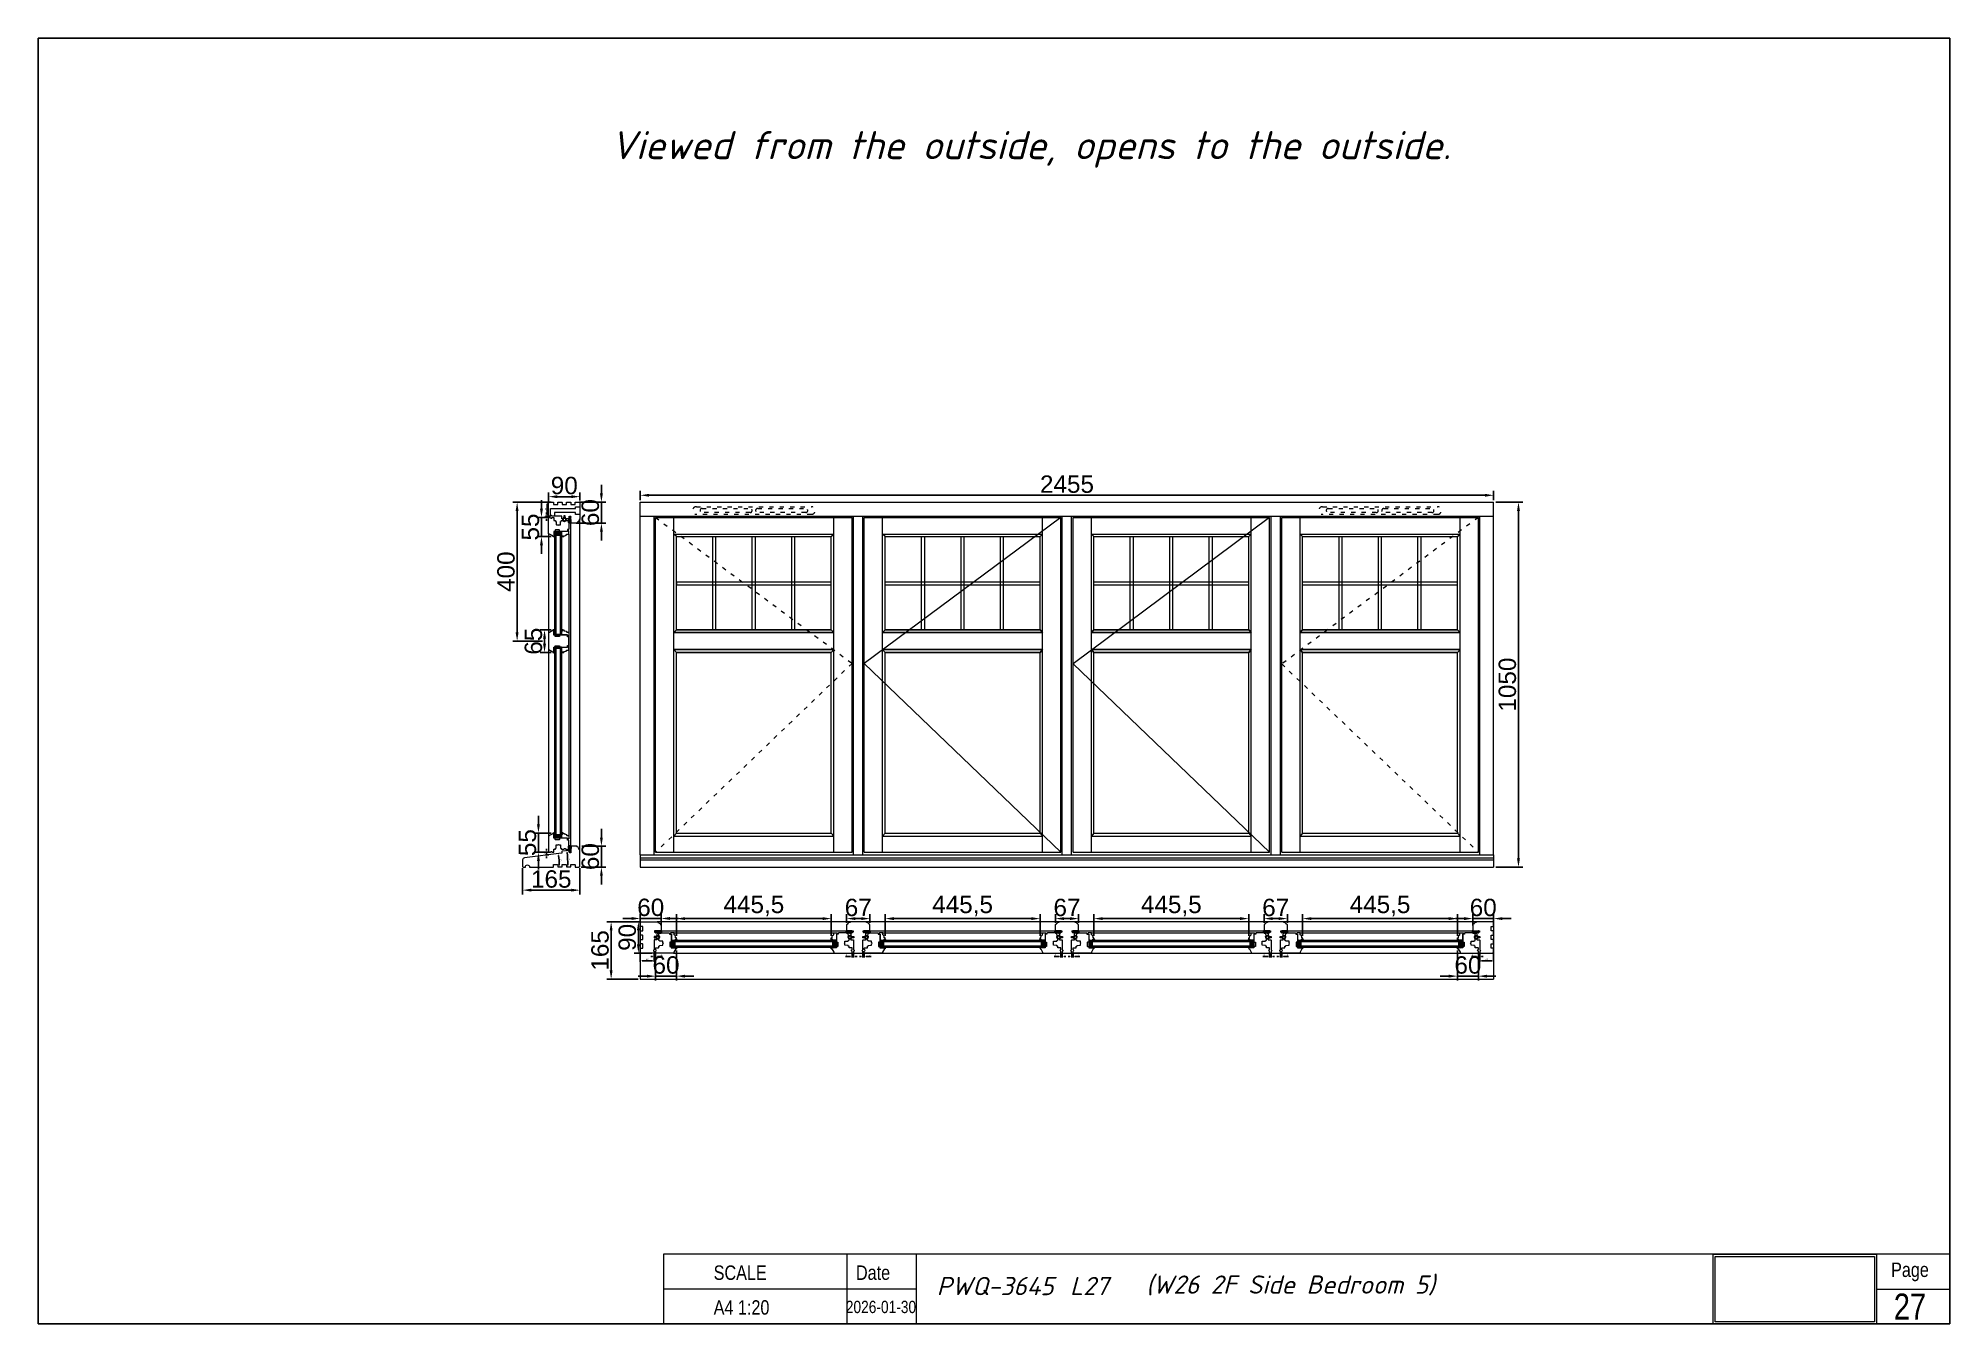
# Model space of a CAD drawing. Header units: millimetres. Extents: x 0 to 182016, y 11 to 3710.
# Drawn here: x 163286 to 168785, y 11 to 3710 of the extents above; entities that cross this region are included whole.
import ezdxf

# ---------------------------------------------------------------- set-up
doc = ezdxf.new("R2010")
doc.units = ezdxf.units.MM
doc.linetypes.add('ACAD_ISO03W100', pattern=[30, 12, -18])
for name, color, linetype, lineweight in [('Matmenys', 10, 'Continuous', 20), ('OTHER', 251, 'Continuous', 13), ('Stakta', 7, 'Continuous', 25), ('Testinės profilio linijos', 7, 'Continuous', 5)]:
    doc.layers.add(name, color=color, linetype=linetype, lineweight=lineweight)
doc.layers.add('Stiklo paketas', color=7, linetype='Continuous')
doc.styles.add('ROMANS', font='stylu.ttf', dxfattribs={"oblique": 15})
doc.styles.get("Standard").update_dxf_attribs({"font": 'arial.ttf'})
doc.linetypes.add('TRACKS', pattern='A,3.81,[130,ltypeshp.shx,S=6.35,R=0,X=0,Y=0],3.81', length=7.62)
doc.dimstyles.new('2', dxfattribs={"dimscale": 2, "dimtxt": 2.5, "dimasz": 2.5, "dimexe": 1.25, "dimexo": 0.625, "dimtad": 1, "dimtxsty": 'Standard', "dimcen": 2.5, "dimadec": 0, "dimazin": 0, "dimtfac": 1, "dimtmove": 0, "dimatfit": 3, "dimfxl": 1, "dimarcsym": 0})
doc.dimstyles.new('Padidinti matmenys', dxfattribs={"dimscale": 10, "dimtxt": 5, "dimasz": 2.5, "dimexe": 1.25, "dimexo": 0.625, "dimtad": 1, "dimdec": 1, "dimtxsty": 'Standard', "dimcen": 2.5, "dimadec": 0, "dimazin": 0, "dimtfac": 1, "dimtdec": 1, "dimtmove": 0, "dimatfit": 3, "dimfxl": 1, "dimarcsym": 0})
picture_1 = doc.add_image_def('image1.jpeg', size_in_pixel=(1233, 506))

msp = doc.modelspace()

# ---------------------------------------------------------------- texts
at = {"lineweight": 0, "width": 0.8}
for s, p in [('SCALE', (165229.0814251, 137.2134153)), ('Date', (165638.4728021, 137.2134153)), ('Page', (168616.3881319, 145.6096254)), ('A4 1:20', (165229.0814251, 37.2009752))]:
    msp.add_text(s, height=41.62239482, dxfattribs=at).set_placement(p)
at = {"color": 1, "lineweight": 0, "width": 0.8}
msp.add_text('27', height=74.92031068, dxfattribs=at).set_placement((168624.1311241, 22.9923243))
at = {"lineweight": 0, "insert": (164932.083345, 3443.1762634), "char_height": 80.838163663, "attachment_point": 1, "style": 'ROMANS'}
msp.add_mtext('{\\fISOCPEUR|b0|i0|c186|p34;Viewed from the outside, opens to the outside.}', dxfattribs=at)
at = {"color": 0, "lineweight": 0, "char_height": 52.538446824, "attachment_point": 1, "style": 'ROMANS'}
for s, insert, width in [('{\\fISOCPEUR|b0|i0|c186|p34;\\C256;L\\fISOCPEUR|b0|i0|c0|p34;27\\fISOCPEUR|b0|i0|c186|p34; }', (166254.1373985, 145.8257351), 59.426344224), ('{\\fISOCPEUR|b0|i0|c186|p34;\\C256;(W26 2F Side Bedroom 5) }', (166473.1754717, 150.0321815), 1707.405476263)]:
    msp.add_mtext(s, dxfattribs=dict(at, insert=insert, width=width))

# ---------------------------------------------------------------- blocks, each defined once
blk = doc.blocks.new('Užsakymo nr')
at = {"color": 0, "lineweight": 0, "insert": (5198.7, 20217.8), "char_height": 52.538, "width": 1187.405, "attachment_point": 1, "style": 'ROMANS'}
blk.add_mtext('{\\fISOCPEUR|b0|i0|c0|p34;\\C256;PWQ-3645}', dxfattribs=at)
blk = doc.blocks.new('Date')
at = {"lineweight": 0, "width": 0.8}
blk.add_text('2026-01-30', height=35.38, dxfattribs=at).set_placement((4937.1, 20113.7))
blk = doc.blocks.new('*D1268')
at = {"layer": 'Defpoints', "color": 0, "transparency": 16777216}
for p in [(165018, 1086.4), (165058, 1080.9), (165058, 1055.2)]:
    blk.add_point(p, dxfattribs=at)
at = {"layer": 'Matmenys', "color": 0, "lineweight": -2, "transparency": 16777216}
for p, q in [((165018, 1085.2), (165018, 1052.7)), ((165023, 1055.2), (165053, 1055.2)), ((165058, 1079.7), (165058, 1052.7))]:
    blk.add_line(p, q, dxfattribs=at)
at = {"layer": 'Matmenys', "color": 0, "transparency": 16777216}
for points in [[(165023, 1056.1), (165023, 1054.4), (165018, 1055.2)], [(165053, 1056.1), (165053, 1054.4), (165058, 1055.2)]]:
    blk.add_solid(points, dxfattribs=at)
at = {"layer": 'Matmenys', "color": 0, "lineweight": 5, "transparency": 16777216, "insert": (165038, 1059), "char_height": 5, "attachment_point": 5}
blk.add_mtext('40', dxfattribs=at)
blk = doc.blocks.new('*D1269')
at = {"color": 0, "lineweight": -2, "transparency": 16777216}
for p, q in [((164993, 1177.3), (164968, 1177.3)), ((165018, 1165.7), (165018, 1189.8)), ((165018, 1177.3), (165078, 1177.3)), ((165078, 1157.2), (165078, 1189.8)), ((165103, 1177.3), (165128, 1177.3))]:
    blk.add_line(p, q, dxfattribs=at)
at = {"color": 0, "transparency": 16777216}
for points in [[(164993, 1181.4), (164993, 1173.1), (165018, 1177.3)], [(165103, 1181.4), (165103, 1173.1), (165078, 1177.3)]]:
    blk.add_solid(points, dxfattribs=at)
at = {"layer": 'Defpoints', "color": 0, "transparency": 16777216}
for p in [(165018, 1159.4), (165078, 1177.3), (165078, 1150.9)]:
    blk.add_point(p, dxfattribs=at)
at = {"color": 0, "lineweight": 5, "transparency": 16777216, "insert": (165048, 1209), "char_height": 50, "attachment_point": 5}
blk.add_mtext('60', dxfattribs=at)
blk = doc.blocks.new('*D1270')
at = {"color": 0, "lineweight": -2, "transparency": 16777216}
for p, q in [((165062, 1074.9), (165062, 998.8)), ((165122, 1085.2), (165122, 998.8)), ((165037, 1011.3), (165012, 1011.3)), ((165062, 1011.3), (165122, 1011.3)), ((165147, 1011.3), (165172, 1011.3))]:
    blk.add_line(p, q, dxfattribs=at)
at = {"color": 0, "transparency": 16777216}
for points in [[(165037, 1015.5), (165037, 1007.1), (165062, 1011.3)], [(165147, 1015.5), (165147, 1007.1), (165122, 1011.3)]]:
    blk.add_solid(points, dxfattribs=at)
at = {"layer": 'Defpoints', "color": 0, "transparency": 16777216}
for p in [(165062, 1081.2), (165122, 1091.4), (165122, 1011.3)]:
    blk.add_point(p, dxfattribs=at)
at = {"color": 0, "lineweight": 5, "transparency": 16777216, "insert": (165092, 1043.1), "char_height": 50, "attachment_point": 5}
blk.add_mtext('60', dxfattribs=at)
blk = doc.blocks.new('*D1271')
at = {"color": 0, "lineweight": -2, "transparency": 16777216}
for p, q in [((165014.7, 1167.9), (165000, 1167.9)), ((165012.5, 1102.9), (165012.5, 1142.9)), ((165050.7, 1077.9), (165000, 1077.9))]:
    blk.add_line(p, q, dxfattribs=at)
at = {"color": 0, "transparency": 16777216}
for points in [[(165008.3, 1142.9), (165016.6, 1142.9), (165012.5, 1167.9)], [(165008.3, 1102.9), (165016.6, 1102.9), (165012.5, 1077.9)]]:
    blk.add_solid(points, dxfattribs=at)
at = {"layer": 'Defpoints', "color": 0, "transparency": 16777216}
for p in [(165012.5, 1167.9), (165021, 1167.9), (165057, 1077.9)]:
    blk.add_point(p, dxfattribs=at)
at = {"color": 0, "lineweight": 5, "transparency": 16777216, "insert": (164980.7, 1122.9), "char_height": 50, "attachment_point": 5, "rotation": 90}
blk.add_mtext('90', dxfattribs=at)
blk = doc.blocks.new('*D1272')
at = {"layer": 'Defpoints', "color": 0, "transparency": 16777216}
for p in [(165058, 1080.9), (165062, 1081.2), (165062, 1067.5)]:
    blk.add_point(p, dxfattribs=at)
at = {"layer": 'Matmenys', "color": 0, "lineweight": -2, "transparency": 16777216}
for p, q in [((165053, 1067.5), (165048, 1067.5)), ((165058, 1079.7), (165058, 1065)), ((165058, 1067.5), (165062, 1067.5)), ((165062, 1079.9), (165062, 1065)), ((165067, 1067.5), (165081.4, 1067.5))]:
    blk.add_line(p, q, dxfattribs=at)
at = {"layer": 'Matmenys', "color": 0, "transparency": 16777216}
for points in [[(165053, 1068.3), (165053, 1066.7), (165058, 1067.5)], [(165067, 1068.3), (165067, 1066.7), (165062, 1067.5)]]:
    blk.add_solid(points, dxfattribs=at)
at = {"layer": 'Matmenys', "color": 0, "lineweight": 5, "transparency": 16777216, "insert": (165078.4, 1071.3), "char_height": 5, "attachment_point": 5}
blk.add_mtext('4', dxfattribs=at)
blk = doc.blocks.new('*D1273')
at = {"color": 0, "lineweight": -2, "transparency": 16777216}
for p, q in [((165018, 2381.5), (165018, 2407.7)), ((165043, 2395.2), (167448, 2395.2)), ((167473, 2381.5), (167473, 2407.7))]:
    blk.add_line(p, q, dxfattribs=at)
at = {"color": 0, "transparency": 16777216}
for points in [[(165043, 2399.3), (165043, 2391), (165018, 2395.2)], [(167448, 2399.3), (167448, 2391), (167473, 2395.2)]]:
    blk.add_solid(points, dxfattribs=at)
at = {"layer": 'Defpoints', "color": 0, "transparency": 16777216}
for p in [(165018, 2375.3), (167473, 2395.2), (167473, 2375.3)]:
    blk.add_point(p, dxfattribs=at)
at = {"color": 0, "lineweight": 5, "transparency": 16777216, "insert": (166245.5, 2426.9), "char_height": 50, "attachment_point": 5}
blk.add_mtext('2455', dxfattribs=at)
blk = doc.blocks.new('*D1958')
at = {"color": 0, "lineweight": -2, "transparency": 16777216}
for p, q in [((165011.7, 1167.9), (164921.6, 1167.9)), ((164934.1, 1142.9), (164934.1, 1027.9)), ((165011.7, 1002.9), (164921.6, 1002.9))]:
    blk.add_line(p, q, dxfattribs=at)
at = {"color": 0, "transparency": 16777216}
for points in [[(164929.9, 1142.9), (164938.2, 1142.9), (164934.1, 1167.9)], [(164929.9, 1027.9), (164938.2, 1027.9), (164934.1, 1002.9)]]:
    blk.add_solid(points, dxfattribs=at)
at = {"layer": 'Defpoints', "color": 0, "transparency": 16777216}
for p in [(165018, 1167.9), (164934.1, 1002.9), (165018, 1002.9)]:
    blk.add_point(p, dxfattribs=at)
at = {"color": 0, "lineweight": 5, "transparency": 16777216, "insert": (164902.3, 1085.4), "char_height": 50, "attachment_point": 5, "rotation": 90}
blk.add_mtext('165', dxfattribs=at)
blk = doc.blocks.new('*D1274')
at = {"layer": 'Defpoints', "color": 0, "transparency": 16777216}
for p in [(165658.5, 1080.9), (165658.5, 1067.6), (165662.5, 1080.9)]:
    blk.add_point(p, dxfattribs=at)
at = {"layer": 'Matmenys', "color": 0, "lineweight": -2, "transparency": 16777216}
for p, q in [((165653.5, 1067.6), (165648.5, 1067.6)), ((165658.5, 1079.7), (165658.5, 1065.1)), ((165658.5, 1067.6), (165662.5, 1067.6)), ((165662.5, 1079.7), (165662.5, 1065.1)), ((165667.5, 1067.6), (165681.9, 1067.6))]:
    blk.add_line(p, q, dxfattribs=at)
at = {"layer": 'Matmenys', "color": 0, "transparency": 16777216}
for points in [[(165653.5, 1068.4), (165653.5, 1066.7), (165658.5, 1067.6)], [(165667.5, 1068.4), (165667.5, 1066.7), (165662.5, 1067.6)]]:
    blk.add_solid(points, dxfattribs=at)
at = {"layer": 'Matmenys', "color": 0, "transparency": 16777216, "insert": (165678.9, 1071.3), "char_height": 5, "attachment_point": 5}
blk.add_mtext('4', dxfattribs=at)
blk = doc.blocks.new('*D1517')
at = {"layer": 'Defpoints', "color": 0, "transparency": 16777216}
for p in [(165627.5, 1080.9), (165631.5, 1080.9), (165631.5, 1067.6)]:
    blk.add_point(p, dxfattribs=at)
at = {"layer": 'Matmenys', "color": 0, "lineweight": -2, "transparency": 16777216}
for p, q in [((165622.5, 1067.6), (165608.1, 1067.6)), ((165627.5, 1079.7), (165627.5, 1065.1)), ((165631.5, 1067.6), (165627.5, 1067.6)), ((165631.5, 1079.7), (165631.5, 1065.1)), ((165636.5, 1067.6), (165641.5, 1067.6))]:
    blk.add_line(p, q, dxfattribs=at)
at = {"layer": 'Matmenys', "color": 0, "transparency": 16777216}
for points in [[(165622.5, 1068.4), (165622.5, 1066.7), (165627.5, 1067.6)], [(165636.5, 1068.4), (165636.5, 1066.7), (165631.5, 1067.6)]]:
    blk.add_solid(points, dxfattribs=at)
at = {"layer": 'Matmenys', "color": 0, "transparency": 16777216, "insert": (165611.1, 1071.3), "char_height": 5, "attachment_point": 5}
blk.add_mtext('4', dxfattribs=at)
blk = doc.blocks.new('*D1518')
at = {"layer": 'Defpoints', "color": 0, "transparency": 16777216}
for p in [(164762.8, 2375.3), (164750.4, 2335.3), (164757.3, 2335.3)]:
    blk.add_point(p, dxfattribs=at)
at = {"layer": 'Matmenys', "color": 0, "lineweight": -2, "transparency": 16777216}
for p, q in [((164761.5, 2375.3), (164747.9, 2375.3)), ((164750.4, 2370.3), (164750.4, 2340.3)), ((164756, 2335.3), (164747.9, 2335.3))]:
    blk.add_line(p, q, dxfattribs=at)
at = {"layer": 'Matmenys', "color": 0, "transparency": 16777216}
for points in [[(164749.6, 2370.3), (164751.3, 2370.3), (164750.4, 2375.3)], [(164749.6, 2340.3), (164751.3, 2340.3), (164750.4, 2335.3)]]:
    blk.add_solid(points, dxfattribs=at)
at = {"layer": 'Matmenys', "color": 0, "lineweight": 5, "transparency": 16777216, "insert": (164746.6, 2355.3), "char_height": 5, "attachment_point": 5, "rotation": 90}
blk.add_mtext('40', dxfattribs=at)
blk = doc.blocks.new('*D1519')
at = {"color": 0, "lineweight": -2, "transparency": 16777216}
for p, q in [((164906.1, 2400.3), (164906.1, 2425.3)), ((164842, 2375.3), (164918.6, 2375.3)), ((164906.1, 2375.3), (164906.1, 2315.3)), ((164833.5, 2315.3), (164918.6, 2315.3)), ((164906.1, 2290.3), (164906.1, 2265.3))]:
    blk.add_line(p, q, dxfattribs=at)
at = {"color": 0, "transparency": 16777216}
for points in [[(164902, 2400.3), (164910.3, 2400.3), (164906.1, 2375.3)], [(164902, 2290.3), (164910.3, 2290.3), (164906.1, 2315.3)]]:
    blk.add_solid(points, dxfattribs=at)
at = {"layer": 'Defpoints', "color": 0, "transparency": 16777216}
for p in [(164835.8, 2375.3), (164827.3, 2315.3), (164906.1, 2315.3)]:
    blk.add_point(p, dxfattribs=at)
at = {"color": 0, "lineweight": 5, "transparency": 16777216, "insert": (164874.4, 2345.3), "char_height": 50, "attachment_point": 5, "rotation": 90}
blk.add_mtext('60', dxfattribs=at)
blk = doc.blocks.new('*D1520')
at = {"color": 0, "lineweight": -2, "transparency": 16777216}
for p, q in [((164733.7, 2356.3), (164733.7, 2381.3)), ((164759.8, 2331.3), (164721.2, 2331.3)), ((164733.7, 2276.3), (164733.7, 2331.3)), ((164761.5, 2276.3), (164721.2, 2276.3)), ((164733.7, 2251.3), (164733.7, 2226.3))]:
    blk.add_line(p, q, dxfattribs=at)
at = {"color": 0, "transparency": 16777216}
for points in [[(164729.5, 2356.3), (164737.9, 2356.3), (164733.7, 2331.3)], [(164729.5, 2251.3), (164737.9, 2251.3), (164733.7, 2276.3)]]:
    blk.add_solid(points, dxfattribs=at)
at = {"layer": 'Defpoints', "color": 0, "transparency": 16777216}
for p in [(164733.7, 2331.3), (164766, 2331.3), (164767.8, 2276.3)]:
    blk.add_point(p, dxfattribs=at)
at = {"color": 0, "lineweight": 5, "transparency": 16777216, "insert": (164702, 2303.8), "char_height": 50, "attachment_point": 5, "rotation": 90}
blk.add_mtext('55', dxfattribs=at)
blk = doc.blocks.new('*D1521')
at = {"color": 0, "lineweight": -2, "transparency": 16777216}
for p, q in [((164754.3, 2378.5), (164754.3, 2403.6)), ((164779.3, 2391.1), (164819.3, 2391.1)), ((164844.3, 2379.7), (164844.3, 2403.6))]:
    blk.add_line(p, q, dxfattribs=at)
at = {"color": 0, "transparency": 16777216}
for points in [[(164779.3, 2395.3), (164779.3, 2386.9), (164754.3, 2391.1)], [(164819.3, 2395.3), (164819.3, 2386.9), (164844.3, 2391.1)]]:
    blk.add_solid(points, dxfattribs=at)
at = {"layer": 'Defpoints', "color": 0, "transparency": 16777216}
for p in [(164754.3, 2372.3), (164844.3, 2391.1), (164844.3, 2373.4)]:
    blk.add_point(p, dxfattribs=at)
at = {"color": 0, "lineweight": 5, "transparency": 16777216, "insert": (164799.3, 2422.9), "char_height": 50, "attachment_point": 5}
blk.add_mtext('90', dxfattribs=at)
blk = doc.blocks.new('*D1522')
at = {"layer": 'Defpoints', "color": 0, "transparency": 16777216}
for p in [(164748.1, 2331.3), (164757.3, 2335.3), (164757.5, 2331.3)]:
    blk.add_point(p, dxfattribs=at)
at = {"layer": 'Matmenys', "color": 0, "lineweight": -2, "transparency": 16777216}
for p, q in [((164756, 2335.3), (164745.6, 2335.3)), ((164756.3, 2331.3), (164745.6, 2331.3)), ((164748.1, 2340.3), (164748.1, 2345.3)), ((164748.1, 2335.3), (164748.1, 2331.3)), ((164748.1, 2326.3), (164748.1, 2321.3))]:
    blk.add_line(p, q, dxfattribs=at)
at = {"layer": 'Matmenys', "color": 0, "transparency": 16777216}
for points in [[(164747.3, 2340.3), (164748.9, 2340.3), (164748.1, 2335.3)], [(164747.3, 2326.3), (164748.9, 2326.3), (164748.1, 2331.3)]]:
    blk.add_solid(points, dxfattribs=at)
at = {"layer": 'Matmenys', "color": 0, "lineweight": 5, "transparency": 16777216, "insert": (164744.4, 2333.3), "char_height": 5, "attachment_point": 5, "rotation": 90}
blk.add_mtext('4', dxfattribs=at)
blk = doc.blocks.new('*D1523')
at = {"color": 0, "lineweight": -2, "transparency": 16777216}
for p, q in [((164906.1, 1410.3), (164906.1, 1435.3)), ((164849.5, 1385.3), (164918.6, 1385.3)), ((164906.1, 1385.3), (164906.1, 1325.3)), ((164847.5, 1325.3), (164918.6, 1325.3)), ((164906.1, 1300.3), (164906.1, 1275.3))]:
    blk.add_line(p, q, dxfattribs=at)
at = {"color": 0, "transparency": 16777216}
for points in [[(164902, 1410.3), (164910.3, 1410.3), (164906.1, 1385.3)], [(164902, 1300.3), (164910.3, 1300.3), (164906.1, 1325.3)]]:
    blk.add_solid(points, dxfattribs=at)
at = {"layer": 'Defpoints', "color": 0, "transparency": 16777216}
for p in [(164843.3, 1385.3), (164841.3, 1325.3), (164906.1, 1325.3)]:
    blk.add_point(p, dxfattribs=at)
at = {"color": 0, "lineweight": 5, "transparency": 16777216, "insert": (164874.4, 1355.3), "char_height": 50, "attachment_point": 5, "rotation": 90}
blk.add_mtext('60', dxfattribs=at)
blk = doc.blocks.new('*D1524')
at = {"color": 0, "lineweight": -2, "transparency": 16777216}
for p, q in [((164679.3, 1322), (164679.3, 1246.3)), ((164844.3, 1322), (164844.3, 1246.3)), ((164819.3, 1258.8), (164704.3, 1258.8))]:
    blk.add_line(p, q, dxfattribs=at)
at = {"color": 0, "transparency": 16777216}
for points in [[(164704.3, 1263), (164704.3, 1254.6), (164679.3, 1258.8)], [(164819.3, 1263), (164819.3, 1254.6), (164844.3, 1258.8)]]:
    blk.add_solid(points, dxfattribs=at)
at = {"layer": 'Defpoints', "color": 0, "transparency": 16777216}
for p in [(164679.3, 1328.3), (164844.3, 1328.3), (164679.3, 1258.8)]:
    blk.add_point(p, dxfattribs=at)
at = {"color": 0, "lineweight": 5, "transparency": 16777216, "insert": (164761.8, 1290.6), "char_height": 50, "attachment_point": 5}
blk.add_mtext('165', dxfattribs=at)
blk = doc.blocks.new('*D1525')
at = {"layer": 'Defpoints', "color": 0, "transparency": 16777216}
for p in [(164748.1, 1360.6), (164756, 1360.6), (164757.7, 1368.1)]:
    blk.add_point(p, dxfattribs=at)
at = {"layer": 'Matmenys', "color": 0, "lineweight": -2, "transparency": 16777216}
for p, q in [((164748.1, 1373.1), (164748.1, 1378.1)), ((164756.5, 1368.1), (164745.6, 1368.1)), ((164754.8, 1360.6), (164745.6, 1360.6)), ((164748.1, 1368.1), (164748.1, 1360.6)), ((164748.1, 1355.6), (164748.1, 1350.6))]:
    blk.add_line(p, q, dxfattribs=at)
at = {"layer": 'Matmenys', "color": 0, "transparency": 16777216}
for points in [[(164747.3, 1373.1), (164748.9, 1373.1), (164748.1, 1368.1)], [(164747.3, 1355.6), (164748.9, 1355.6), (164748.1, 1360.6)]]:
    blk.add_solid(points, dxfattribs=at)
at = {"layer": 'Matmenys', "color": 0, "lineweight": 5, "transparency": 16777216, "insert": (164743.9, 1364.3), "char_height": 5, "attachment_point": 5, "rotation": 90}
blk.add_mtext('7,45', dxfattribs=at)
blk = doc.blocks.new('*D1526')
at = {"layer": 'Defpoints', "color": 0, "transparency": 16777216}
for p in [(164756, 1360.6), (164781.3, 1325.5), (164784.5, 1338.3), (164791.4, 1364.9), (164792.3, 1325.5)]:
    blk.add_point(p, dxfattribs=at)
at = {"layer": 'Matmenys', "color": 0, "lineweight": -2, "transparency": 16777216}
blk.add_arc((164469.8, 1325.5), 315, 0.9094, 6.0906, dxfattribs=at)
at = {"layer": 'Matmenys', "color": 0, "transparency": 16777216}
for points in [[(164782.2, 1358.8), (164783.8, 1359), (164782.4, 1363.8)], [(164785.6, 1330.5), (164783.9, 1330.4), (164784.8, 1325.5)]]:
    blk.add_solid(points, dxfattribs=at)
at = {"layer": 'Matmenys', "color": 0, "lineweight": 5, "transparency": 16777216, "insert": (164787.9, 1344.9), "char_height": 5, "attachment_point": 5, "rotation": 273.5}
blk.add_mtext('7°', dxfattribs=at)
blk = doc.blocks.new('*D1527')
at = {"layer": 'Defpoints', "color": 0, "transparency": 16777216}
for p in [(164793.2, 1370.5), (164806.3, 1325.5), (164808.3, 1356.7), (164813.8, 1373), (164817.3, 1325.5)]:
    blk.add_point(p, dxfattribs=at)
at = {"layer": 'Matmenys', "color": 0, "lineweight": -2, "transparency": 16777216}
blk.add_arc((164426.1, 1325.5), 383.5, 0.7471, 6.2529, dxfattribs=at)
at = {"layer": 'Matmenys', "color": 0, "transparency": 16777216}
for points in [[(164806.5, 1367.1), (164808.1, 1367.3), (164806.7, 1372.2)], [(164810.4, 1330.5), (164808.7, 1330.4), (164809.6, 1325.5)]]:
    blk.add_solid(points, dxfattribs=at)
at = {"layer": 'Matmenys', "color": 0, "lineweight": 5, "transparency": 16777216, "insert": (164812.6, 1349), "char_height": 5, "attachment_point": 5, "rotation": 273.4921}
blk.add_mtext('7°', dxfattribs=at)
blk = doc.blocks.new('*D2029')
at = {"color": 0, "lineweight": -2, "transparency": 16777216}
for p, q in [((164724.9, 1448.1), (164724.9, 1473.1)), ((164761.5, 1423.1), (164712.4, 1423.1)), ((164724.9, 1368.1), (164724.9, 1423.1)), ((164749, 1368.1), (164712.4, 1368.1)), ((164724.9, 1343.1), (164724.9, 1318.1))]:
    blk.add_line(p, q, dxfattribs=at)
at = {"color": 0, "transparency": 16777216}
for points in [[(164720.8, 1448.1), (164729.1, 1448.1), (164724.9, 1423.1)], [(164720.8, 1343.1), (164729.1, 1343.1), (164724.9, 1368.1)]]:
    blk.add_solid(points, dxfattribs=at)
at = {"layer": 'Defpoints', "color": 0, "transparency": 16777216}
for p in [(164724.9, 1423.1), (164767.8, 1423.1), (164755.3, 1368.1)]:
    blk.add_point(p, dxfattribs=at)
at = {"color": 0, "lineweight": 5, "transparency": 16777216, "insert": (164693.3, 1395.6), "char_height": 50, "attachment_point": 5, "rotation": 90}
blk.add_mtext('55', dxfattribs=at)
blk = doc.blocks.new('*D1528')
at = {"color": 0, "lineweight": -2, "transparency": 16777216}
for p, q in [((165122, 1127.7), (165122, 1189.4)), ((165147, 1176.9), (165542.5, 1176.9)), ((165567.5, 1127.7), (165567.5, 1189.4))]:
    blk.add_line(p, q, dxfattribs=at)
at = {"color": 0, "transparency": 16777216}
for points in [[(165147, 1181.1), (165147, 1172.7), (165122, 1176.9)], [(165542.5, 1181.1), (165542.5, 1172.7), (165567.5, 1176.9)]]:
    blk.add_solid(points, dxfattribs=at)
at = {"layer": 'Defpoints', "color": 0, "transparency": 16777216}
for p in [(165567.5, 1176.9), (165122, 1121.4), (165567.5, 1121.4)]:
    blk.add_point(p, dxfattribs=at)
at = {"color": 0, "lineweight": 5, "transparency": 16777216, "insert": (165344.7, 1213.1), "char_height": 50, "attachment_point": 5}
blk.add_mtext('445,5', dxfattribs=at)
blk = doc.blocks.new('*D1509')
at = {"color": 0, "lineweight": -2, "transparency": 16777216}
for p, q in [((165722.5, 1127.7), (165722.5, 1189.4)), ((165747.5, 1176.9), (166143, 1176.9)), ((166168, 1127.7), (166168, 1189.4))]:
    blk.add_line(p, q, dxfattribs=at)
at = {"color": 0, "transparency": 16777216}
for points in [[(165747.5, 1181.1), (165747.5, 1172.7), (165722.5, 1176.9)], [(166143, 1181.1), (166143, 1172.7), (166168, 1176.9)]]:
    blk.add_solid(points, dxfattribs=at)
at = {"layer": 'Defpoints', "color": 0, "transparency": 16777216}
for p in [(166168, 1176.9), (165722.5, 1121.4), (166168, 1121.4)]:
    blk.add_point(p, dxfattribs=at)
at = {"color": 0, "lineweight": 5, "transparency": 16777216, "insert": (165945.2, 1213.1), "char_height": 50, "attachment_point": 5}
blk.add_mtext('445,5', dxfattribs=at)
blk = doc.blocks.new('*D2028')
at = {"color": 0, "lineweight": -2, "transparency": 16777216}
for p, q in [((165611.5, 1165.1), (165611.5, 1189.4)), ((165636.5, 1176.9), (165653.5, 1176.9)), ((165678.5, 1165.1), (165678.5, 1189.4))]:
    blk.add_line(p, q, dxfattribs=at)
at = {"color": 0, "transparency": 16777216}
for points in [[(165636.5, 1181.1), (165636.5, 1172.7), (165611.5, 1176.9)], [(165653.5, 1181.1), (165653.5, 1172.7), (165678.5, 1176.9)]]:
    blk.add_solid(points, dxfattribs=at)
at = {"layer": 'Defpoints', "color": 0, "transparency": 16777216}
for p in [(165611.5, 1158.9), (165678.5, 1176.9), (165678.5, 1158.9)]:
    blk.add_point(p, dxfattribs=at)
at = {"color": 0, "lineweight": 5, "transparency": 16777216, "insert": (165645, 1208.7), "char_height": 50, "attachment_point": 5}
blk.add_mtext('67', dxfattribs=at)
blk = doc.blocks.new('tv')
at = {"linetype": 'ACAD_ISO03W100', "lineweight": 5}
for p, q in [((29400.1, 41533.7), (29731.1, 41533.7)), ((29731.1, 41511.7), (29400.1, 41511.7))]:
    blk.add_line(p, q, dxfattribs=at)
for points in [[(29416.6, 41528.7), (29554.6, 41528.7, -1), (29554.6, 41516.7), (29416.6, 41516.7, -1)], [(29576.6, 41516.7, -1), (29576.6, 41528.7), (29714.6, 41528.7, -1), (29714.6, 41516.7)]]:
    blk.add_lwpolyline(points, format="xyb", close=True, dxfattribs=at)
for centre, start, end in [((29400.1, 41522.7), 90, 270), ((29731.1, 41522.7), 270, 90)]:
    blk.add_arc(centre, 11, start, end, dxfattribs=at)
blk = doc.blocks.new('*D2030')
at = {"color": 0, "lineweight": -2, "ltscale": 0.1, "transparency": 16777216}
for p, q in [((164761.5, 2007.8), (164729.9, 2007.8)), ((164742.4, 1967.8), (164742.4, 1982.8)), ((164761.5, 1942.8), (164729.9, 1942.8))]:
    blk.add_line(p, q, dxfattribs=at)
at = {"color": 0, "ltscale": 0.1, "transparency": 16777216}
for points in [[(164738.2, 1982.8), (164746.6, 1982.8), (164742.4, 2007.8)], [(164738.2, 1967.8), (164746.6, 1967.8), (164742.4, 1942.8)]]:
    blk.add_solid(points, dxfattribs=at)
at = {"layer": 'Defpoints', "color": 0, "ltscale": 0.1, "transparency": 16777216}
for p in [(164742.4, 2007.8), (164767.8, 2007.8), (164767.8, 1942.8)]:
    blk.add_point(p, dxfattribs=at)
at = {"color": 0, "ltscale": 0.1, "transparency": 16777216, "insert": (164710.6, 1975.3), "char_height": 50, "attachment_point": 5, "rotation": 90}
blk.add_mtext('65', dxfattribs=at)
blk = doc.blocks.new('*D1529')
at = {"color": 0, "lineweight": -2, "ltscale": 0.1, "transparency": 16777216}
for p, q in [((164750, 2375.3), (164651.1, 2375.3)), ((164663.6, 2000.3), (164663.6, 2350.3)), ((164736.2, 1975.3), (164651.1, 1975.3))]:
    blk.add_line(p, q, dxfattribs=at)
at = {"color": 0, "ltscale": 0.1, "transparency": 16777216}
for points in [[(164659.4, 2350.3), (164667.7, 2350.3), (164663.6, 2375.3)], [(164659.4, 2000.3), (164667.7, 2000.3), (164663.6, 1975.3)]]:
    blk.add_solid(points, dxfattribs=at)
at = {"layer": 'Defpoints', "color": 0, "ltscale": 0.1, "transparency": 16777216}
for p in [(164663.6, 2375.3), (164756.3, 2375.3), (164742.4, 1975.3)]:
    blk.add_point(p, dxfattribs=at)
at = {"color": 0, "ltscale": 0.1, "transparency": 16777216, "insert": (164631.8, 2175.3), "char_height": 50, "attachment_point": 5, "rotation": 90}
blk.add_mtext('400', dxfattribs=at)
blk = doc.blocks.new('*D1530')
at = {"layer": 'Defpoints', "color": 0, "transparency": 16777216}
for p in [(166259, 1080.9), (166259, 1067.6), (166263, 1080.9)]:
    blk.add_point(p, dxfattribs=at)
at = {"layer": 'Matmenys', "color": 0, "lineweight": -2, "transparency": 16777216}
for p, q in [((166254, 1067.6), (166249, 1067.6)), ((166259, 1079.7), (166259, 1065.1)), ((166259, 1067.6), (166263, 1067.6)), ((166263, 1079.7), (166263, 1065.1)), ((166268, 1067.6), (166282.4, 1067.6))]:
    blk.add_line(p, q, dxfattribs=at)
at = {"layer": 'Matmenys', "color": 0, "transparency": 16777216}
for points in [[(166254, 1068.4), (166254, 1066.7), (166259, 1067.6)], [(166268, 1068.4), (166268, 1066.7), (166263, 1067.6)]]:
    blk.add_solid(points, dxfattribs=at)
at = {"layer": 'Matmenys', "color": 0, "transparency": 16777216, "insert": (166279.4, 1071.3), "char_height": 5, "attachment_point": 5}
blk.add_mtext('4', dxfattribs=at)
blk = doc.blocks.new('*D1531')
at = {"layer": 'Defpoints', "color": 0, "transparency": 16777216}
for p in [(166228, 1080.9), (166232, 1080.9), (166232, 1067.6)]:
    blk.add_point(p, dxfattribs=at)
at = {"layer": 'Matmenys', "color": 0, "lineweight": -2, "transparency": 16777216}
for p, q in [((166223, 1067.6), (166208.6, 1067.6)), ((166228, 1079.7), (166228, 1065.1)), ((166232, 1067.6), (166228, 1067.6)), ((166232, 1079.7), (166232, 1065.1)), ((166237, 1067.6), (166242, 1067.6))]:
    blk.add_line(p, q, dxfattribs=at)
at = {"layer": 'Matmenys', "color": 0, "transparency": 16777216}
for points in [[(166223, 1068.4), (166223, 1066.7), (166228, 1067.6)], [(166237, 1068.4), (166237, 1066.7), (166232, 1067.6)]]:
    blk.add_solid(points, dxfattribs=at)
at = {"layer": 'Matmenys', "color": 0, "transparency": 16777216, "insert": (166211.5, 1071.3), "char_height": 5, "attachment_point": 5}
blk.add_mtext('4', dxfattribs=at)
blk = doc.blocks.new('*D1532')
at = {"color": 0, "lineweight": -2, "transparency": 16777216}
for p, q in [((166323, 1127.7), (166323, 1189.4)), ((166348, 1176.9), (166743.5, 1176.9)), ((166768.5, 1127.7), (166768.5, 1189.4))]:
    blk.add_line(p, q, dxfattribs=at)
at = {"color": 0, "transparency": 16777216}
for points in [[(166348, 1181.1), (166348, 1172.7), (166323, 1176.9)], [(166743.5, 1181.1), (166743.5, 1172.7), (166768.5, 1176.9)]]:
    blk.add_solid(points, dxfattribs=at)
at = {"layer": 'Defpoints', "color": 0, "transparency": 16777216}
for p in [(166768.5, 1176.9), (166323, 1121.4), (166768.5, 1121.4)]:
    blk.add_point(p, dxfattribs=at)
at = {"color": 0, "lineweight": 5, "transparency": 16777216, "insert": (166545.7, 1213.1), "char_height": 50, "attachment_point": 5}
blk.add_mtext('445,5', dxfattribs=at)
blk = doc.blocks.new('*D2031')
at = {"color": 0, "lineweight": -2, "transparency": 16777216}
for p, q in [((166212, 1165.1), (166212, 1189.4)), ((166237, 1176.9), (166254, 1176.9)), ((166279, 1165.1), (166279, 1189.4))]:
    blk.add_line(p, q, dxfattribs=at)
at = {"color": 0, "transparency": 16777216}
for points in [[(166237, 1181.1), (166237, 1172.7), (166212, 1176.9)], [(166254, 1181.1), (166254, 1172.7), (166279, 1176.9)]]:
    blk.add_solid(points, dxfattribs=at)
at = {"layer": 'Defpoints', "color": 0, "transparency": 16777216}
for p in [(166212, 1158.9), (166279, 1176.9), (166279, 1158.9)]:
    blk.add_point(p, dxfattribs=at)
at = {"color": 0, "lineweight": 5, "transparency": 16777216, "insert": (166245.5, 1208.7), "char_height": 50, "attachment_point": 5}
blk.add_mtext('67', dxfattribs=at)
blk = doc.blocks.new('*D1510')
at = {"layer": 'Defpoints', "color": 0, "transparency": 16777216}
for p in [(167433, 1080.9), (167433, 1055.2), (167473, 1086.4)]:
    blk.add_point(p, dxfattribs=at)
at = {"layer": 'Matmenys', "color": 0, "lineweight": -2, "transparency": 16777216}
for p, q in [((167433, 1079.7), (167433, 1052.7)), ((167468, 1055.2), (167438, 1055.2)), ((167473, 1085.2), (167473, 1052.7))]:
    blk.add_line(p, q, dxfattribs=at)
at = {"layer": 'Matmenys', "color": 0, "transparency": 16777216}
for points in [[(167438, 1056.1), (167438, 1054.4), (167433, 1055.2)], [(167468, 1056.1), (167468, 1054.4), (167473, 1055.2)]]:
    blk.add_solid(points, dxfattribs=at)
at = {"layer": 'Matmenys', "color": 0, "lineweight": 5, "transparency": 16777216, "insert": (167453, 1059), "char_height": 5, "attachment_point": 5}
blk.add_mtext('40', dxfattribs=at)
blk = doc.blocks.new('*D1511')
at = {"color": 0, "lineweight": -2, "transparency": 16777216}
for p, q in [((167388, 1176.9), (167363, 1176.9)), ((167413, 1157.2), (167413, 1189.4)), ((167473, 1176.9), (167413, 1176.9)), ((167473, 1165.7), (167473, 1189.4)), ((167498, 1176.9), (167523, 1176.9))]:
    blk.add_line(p, q, dxfattribs=at)
at = {"color": 0, "transparency": 16777216}
for points in [[(167388, 1181.1), (167388, 1172.7), (167413, 1176.9)], [(167498, 1181.1), (167498, 1172.7), (167473, 1176.9)]]:
    blk.add_solid(points, dxfattribs=at)
at = {"layer": 'Defpoints', "color": 0, "transparency": 16777216}
for p in [(167413, 1176.9), (167473, 1159.4), (167413, 1150.9)]:
    blk.add_point(p, dxfattribs=at)
at = {"color": 0, "lineweight": 5, "transparency": 16777216, "insert": (167443, 1208.7), "char_height": 50, "attachment_point": 5}
blk.add_mtext('60', dxfattribs=at)
blk = doc.blocks.new('*D1512')
at = {"color": 0, "lineweight": -2, "transparency": 16777216}
for p, q in [((167369, 1085.2), (167369, 998.8)), ((167429, 1074.9), (167429, 998.8)), ((167344, 1011.3), (167319, 1011.3)), ((167429, 1011.3), (167369, 1011.3)), ((167454, 1011.3), (167479, 1011.3))]:
    blk.add_line(p, q, dxfattribs=at)
at = {"color": 0, "transparency": 16777216}
for points in [[(167344, 1015.5), (167344, 1007.1), (167369, 1011.3)], [(167454, 1015.5), (167454, 1007.1), (167429, 1011.3)]]:
    blk.add_solid(points, dxfattribs=at)
at = {"layer": 'Defpoints', "color": 0, "transparency": 16777216}
for p in [(167369, 1091.4), (167429, 1081.2), (167369, 1011.3)]:
    blk.add_point(p, dxfattribs=at)
at = {"color": 0, "lineweight": 5, "transparency": 16777216, "insert": (167399, 1043.1), "char_height": 50, "attachment_point": 5}
blk.add_mtext('60', dxfattribs=at)
blk = doc.blocks.new('*D1513')
at = {"layer": 'Defpoints', "color": 0, "transparency": 16777216}
for p in [(167429, 1080.9), (167429, 1067.5), (167433, 1080.9)]:
    blk.add_point(p, dxfattribs=at)
at = {"layer": 'Matmenys', "color": 0, "lineweight": -2, "transparency": 16777216}
for p, q in [((167424, 1067.5), (167409.6, 1067.5)), ((167429, 1079.7), (167429, 1065)), ((167433, 1067.5), (167429, 1067.5)), ((167433, 1079.7), (167433, 1065)), ((167438, 1067.5), (167443, 1067.5))]:
    blk.add_line(p, q, dxfattribs=at)
at = {"layer": 'Matmenys', "color": 0, "transparency": 16777216}
for points in [[(167424, 1068.3), (167424, 1066.7), (167429, 1067.5)], [(167438, 1068.3), (167438, 1066.7), (167433, 1067.5)]]:
    blk.add_solid(points, dxfattribs=at)
at = {"layer": 'Matmenys', "color": 0, "lineweight": 5, "transparency": 16777216, "insert": (167412.5, 1071.3), "char_height": 5, "attachment_point": 5}
blk.add_mtext('4', dxfattribs=at)
blk = doc.blocks.new('*D1514')
at = {"color": 0, "lineweight": -2, "transparency": 16777216}
for p, q in [((167479.2, 2375.3), (167556.9, 2375.3)), ((167544.4, 2350.3), (167544.4, 1350.3)), ((167479.2, 1325.3), (167556.9, 1325.3))]:
    blk.add_line(p, q, dxfattribs=at)
at = {"color": 0, "transparency": 16777216}
for points in [[(167540.2, 2350.3), (167548.6, 2350.3), (167544.4, 2375.3)], [(167540.2, 1350.3), (167548.6, 1350.3), (167544.4, 1325.3)]]:
    blk.add_solid(points, dxfattribs=at)
at = {"layer": 'Defpoints', "color": 0, "transparency": 16777216}
for p in [(167473, 2375.3), (167473, 1325.3), (167544.4, 1325.3)]:
    blk.add_point(p, dxfattribs=at)
at = {"color": 0, "lineweight": 5, "transparency": 16777216, "insert": (167512.6, 1850.3), "char_height": 50, "attachment_point": 5, "rotation": 90}
blk.add_mtext('1050', dxfattribs=at)
blk = doc.blocks.new('*D1515')
at = {"layer": 'Defpoints', "color": 0, "transparency": 16777216}
for p in [(166859.5, 1080.9), (166859.5, 1067.6), (166863.5, 1080.9)]:
    blk.add_point(p, dxfattribs=at)
at = {"layer": 'Matmenys', "color": 0, "lineweight": -2, "transparency": 16777216}
for p, q in [((166854.5, 1067.6), (166849.5, 1067.6)), ((166859.5, 1079.7), (166859.5, 1065.1)), ((166859.5, 1067.6), (166863.5, 1067.6)), ((166863.5, 1079.7), (166863.5, 1065.1)), ((166868.5, 1067.6), (166882.9, 1067.6))]:
    blk.add_line(p, q, dxfattribs=at)
at = {"layer": 'Matmenys', "color": 0, "transparency": 16777216}
for points in [[(166854.5, 1068.4), (166854.5, 1066.7), (166859.5, 1067.6)], [(166868.5, 1068.4), (166868.5, 1066.7), (166863.5, 1067.6)]]:
    blk.add_solid(points, dxfattribs=at)
at = {"layer": 'Matmenys', "color": 0, "transparency": 16777216, "insert": (166879.9, 1071.3), "char_height": 5, "attachment_point": 5}
blk.add_mtext('4', dxfattribs=at)
blk = doc.blocks.new('*D1516')
at = {"layer": 'Defpoints', "color": 0, "transparency": 16777216}
for p in [(166828.5, 1080.9), (166832.5, 1080.9), (166832.5, 1067.6)]:
    blk.add_point(p, dxfattribs=at)
at = {"layer": 'Matmenys', "color": 0, "lineweight": -2, "transparency": 16777216}
for p, q in [((166823.5, 1067.6), (166809.1, 1067.6)), ((166828.5, 1079.7), (166828.5, 1065.1)), ((166832.5, 1067.6), (166828.5, 1067.6)), ((166832.5, 1079.7), (166832.5, 1065.1)), ((166837.5, 1067.6), (166842.5, 1067.6))]:
    blk.add_line(p, q, dxfattribs=at)
at = {"layer": 'Matmenys', "color": 0, "transparency": 16777216}
for points in [[(166823.5, 1068.4), (166823.5, 1066.7), (166828.5, 1067.6)], [(166837.5, 1068.4), (166837.5, 1066.7), (166832.5, 1067.6)]]:
    blk.add_solid(points, dxfattribs=at)
at = {"layer": 'Matmenys', "color": 0, "transparency": 16777216, "insert": (166812, 1071.3), "char_height": 5, "attachment_point": 5}
blk.add_mtext('4', dxfattribs=at)
blk = doc.blocks.new('*D1541')
at = {"color": 0, "lineweight": -2, "transparency": 16777216}
for p, q in [((166923.5, 1127.7), (166923.5, 1189.4)), ((166948.5, 1176.9), (167344, 1176.9)), ((167369, 1127.7), (167369, 1189.4))]:
    blk.add_line(p, q, dxfattribs=at)
at = {"color": 0, "transparency": 16777216}
for points in [[(166948.5, 1181.1), (166948.5, 1172.7), (166923.5, 1176.9)], [(167344, 1181.1), (167344, 1172.7), (167369, 1176.9)]]:
    blk.add_solid(points, dxfattribs=at)
at = {"layer": 'Defpoints', "color": 0, "transparency": 16777216}
for p in [(167369, 1176.9), (166923.5, 1121.4), (167369, 1121.4)]:
    blk.add_point(p, dxfattribs=at)
at = {"color": 0, "lineweight": 5, "transparency": 16777216, "insert": (167146.2, 1213.1), "char_height": 50, "attachment_point": 5}
blk.add_mtext('445,5', dxfattribs=at)
blk = doc.blocks.new('*D2033')
at = {"color": 0, "lineweight": -2, "transparency": 16777216}
for p, q in [((166812.5, 1165.1), (166812.5, 1189.4)), ((166837.5, 1176.9), (166854.5, 1176.9)), ((166879.5, 1165.1), (166879.5, 1189.4))]:
    blk.add_line(p, q, dxfattribs=at)
at = {"color": 0, "transparency": 16777216}
for points in [[(166837.5, 1181.1), (166837.5, 1172.7), (166812.5, 1176.9)], [(166854.5, 1181.1), (166854.5, 1172.7), (166879.5, 1176.9)]]:
    blk.add_solid(points, dxfattribs=at)
at = {"layer": 'Defpoints', "color": 0, "transparency": 16777216}
for p in [(166812.5, 1158.9), (166879.5, 1176.9), (166879.5, 1158.9)]:
    blk.add_point(p, dxfattribs=at)
at = {"color": 0, "lineweight": 5, "transparency": 16777216, "insert": (166846, 1208.7), "char_height": 50, "attachment_point": 5}
blk.add_mtext('67', dxfattribs=at)

# ---------------------------------------------------------------- dimensions: what is measured, and where the dimension line sits
at = {"color": 1, "lineweight": 5}
for base, p1, p2, picture, middle in [((164844.2901711, 2391.1146471), (164754.2901711, 2372.2831275), (164844.2901711, 2373.4344381), '*D1521', (164799.2901711, 2391.1146471)), ((165678.4722876, 1176.8953295), (165611.4722876, 1158.8937874), (165678.4722876, 1158.8937874), '*D2028', (165644.9722876, 1176.8953295)), ((166278.9695177, 1176.8953295), (166211.9695177, 1158.8937874), (166278.9695177, 1158.8937874), '*D2031', (166245.4695177, 1176.8953295)), ((166879.4667479, 1176.8953295), (166812.4667479, 1158.8937874), (166879.4667479, 1158.8937874), '*D2033', (166845.9667479, 1176.8953295)), ((167412.963978, 1176.8953295), (167472.963978, 1159.4025523), (167412.963978, 1150.9025523), '*D1511', (167442.963978, 1176.8953295)), ((167368.963978, 1011.2928195), (167428.963978, 1081.1525523), (167368.963978, 1091.4025523), '*D1512', (167398.963978, 1011.2928195))]:
    dim = msp.add_linear_dim(base=base, p1=p1, p2=p2, dimstyle='Padidinti matmenys', dxfattribs=at)
    dim.commit()
    dim.dimension.update_dxf_attribs({"geometry": picture, "text_midpoint": middle, "dimtype": 160})
for base, p1, p2, angle, picture, middle in [((164906.14939, 2315.2831271), (164835.7814061, 2375.2831271), (164827.2814061, 2315.2831271), 90, '*D1519', (164906.14939, 2345.2831271)), ((164733.7099026, 2331.2831271), (164767.7814061, 2276.2831271), (164766.0314061, 2331.2831271), 90, '*D1520', (164733.7099026, 2303.7831271)), ((167544.4027489, 1325.2526783), (167472.963978, 2375.2831275), (167472.963978, 1325.2526783), 90, '*D1514', (167544.4027489, 1850.2679029)), ((164724.9404693, 1423.0526783), (164755.2814061, 1368.0526783), (164767.7857886, 1423.0526783), 90, '*D2029', (164724.9404693, 1395.5526783)), ((164906.14939, 1325.2526783), (164843.2814061, 1385.2526783), (164841.2814083, 1325.2526783), 90, '*D1523', (164906.14939, 1355.2526783)), ((165077.9750575, 1177.2695584), (165017.9750575, 1159.4025523), (165077.9750575, 1150.9025523), 180, '*D1269', (165047.9750575, 1177.2695584)), ((165012.4796636, 1167.9025523), (165056.9750575, 1077.9025523), (165020.9750575, 1167.9025523), 90, '*D1271', (165012.4796636, 1122.9025523)), ((165121.9750575, 1011.2928195), (165061.9750575, 1081.1525523), (165121.9750575, 1091.4025523), 180, '*D1270', (165091.9750575, 1011.2928195))]:
    dim = msp.add_linear_dim(base=base, p1=p1, p2=p2, angle=angle, dimstyle='Padidinti matmenys', dxfattribs=at)
    dim.commit()
    dim.dimension.update_dxf_attribs({"geometry": picture, "text_midpoint": middle, "dimtype": 160})
for base, p1, p2, picture, middle in [((167472.963978, 2395.1691169), (165017.9750571, 2375.2831275), (167472.963978, 2375.2831275), '*D1273', (166245.4695175, 2426.9477663)), ((164679.2814083, 1258.7870194), (164844.2814083, 1328.2526783), (164679.2814083, 1328.2526783), '*D1524', (164761.7814083, 1290.5656688)), ((165567.4722876, 1176.8953295), (165121.9750575, 1121.4025523), (165567.4722876, 1121.4025523), '*D1528', (165344.7236725, 1213.0907592)), ((166167.9695177, 1176.8953295), (165722.4722876, 1121.4025523), (166167.9695177, 1121.4025523), '*D1509', (165945.2209026, 1213.0907592)), ((166768.4667478, 1176.8953295), (166322.9695177, 1121.4025523), (166768.4667478, 1121.4025523), '*D1532', (166545.7181328, 1213.0907592)), ((167368.963978, 1176.8953295), (166923.4667479, 1121.4025523), (167368.963978, 1121.4025523), '*D1541', (167146.2153629, 1213.0907592))]:
    dim = msp.add_linear_dim(base=base, p1=p1, p2=p2, dimstyle='Padidinti matmenys', dxfattribs=at)
    dim.commit()
    dim.dimension.update_dxf_attribs({"geometry": picture, "text_midpoint": middle})
at = {"color": 1, "ltscale": 0.1}
dim = msp.add_linear_dim(base=(164663.5819198, 2375.2831271), p1=(164742.4060443, 1975.2599074), p2=(164756.2901711, 2375.2831271), angle=90, dimstyle='Padidinti matmenys', dxfattribs=at)
dim.commit()
dim.dimension.update_dxf_attribs({"geometry": '*D1529', "text_midpoint": (164631.8032704, 2175.2715172)})
dim = msp.add_linear_dim(base=(164742.4060443, 2007.7599074), p1=(164767.785789, 1942.7599074), p2=(164767.7814065, 2007.7599074), angle=90, dimstyle='Padidinti matmenys', dxfattribs=at)
dim.commit()
dim.dimension.update_dxf_attribs({"geometry": '*D2030', "text_midpoint": (164742.4060443, 1975.2599074), "dimtype": 160})
at = {"color": 1, "lineweight": 5}
dim = msp.add_linear_dim(base=(164934.074305, 1002.9025523), p1=(165017.9750571, 1167.9025523), p2=(165017.9750571, 1002.9025523), angle=90, dimstyle='Padidinti matmenys', dxfattribs=at)
dim.commit()
dim.dimension.update_dxf_attribs({"geometry": '*D1958', "text_midpoint": (164902.2956557, 1085.4025523)})
at = {"layer": 'Matmenys', "lineweight": 5}
for base, p1, p2, picture, middle in [((164750.4222118, 2335.2831271), (164762.7814061, 2375.2831271), (164757.2814061, 2335.2831271), '*D1518', (164750.4222118, 2355.2831271)), ((164748.1090141, 2331.2831271), (164757.2814061, 2335.2831271), (164757.5314061, 2331.2831271), '*D1522', (164748.1090141, 2333.2831271)), ((164748.1090141, 1360.6025068), (164757.7165847, 1368.0526783), (164756.0376674, 1360.6025068), '*D1525', (164748.1090141, 1364.3275925))]:
    dim = msp.add_linear_dim(base=base, p1=p1, p2=p2, angle=90, dimstyle='2', dxfattribs=at)
    dim.commit()
    dim.dimension.update_dxf_attribs({"geometry": picture, "text_midpoint": middle, "dimtype": 160})
dim = msp.add_angular_dim_2l(base=(164784.5295432, 1338.2783389), line1=((164781.2814083, 1325.4526783), (164792.2814083, 1325.4526783)), line2=((164791.4109665, 1364.9458018), (164756.0376674, 1360.6025068)), dimstyle='2', dxfattribs=at)
dim.commit()
dim.dimension.update_dxf_attribs({"geometry": '*D1526', "text_midpoint": (164787.9461572, 1344.913454)})
dim = msp.add_angular_dim_2l(base=(164808.30737, 1356.6504193), line1=((164806.2814083, 1325.4526783), (164817.2814083, 1325.4526783)), line2=((164813.7598108, 1373.0489514), (164793.1986637, 1370.52436)), dimstyle='2', dxfattribs=at)
dim.commit()
dim.dimension.update_dxf_attribs({"geometry": '*D1527', "text_midpoint": (164808.866568, 1348.809662), "dimtype": 162})
for base, p1, p2, picture, middle in [((165057.9750575, 1055.2196701), (165017.9750575, 1086.4025523), (165057.9750575, 1080.9025523), '*D1268', (165037.9750575, 1055.2196701)), ((165061.9750575, 1067.5100403), (165057.9750575, 1080.9025523), (165061.9750575, 1081.1525523), '*D1272', (165078.3959306, 1067.5100403))]:
    dim = msp.add_linear_dim(base=base, p1=p1, p2=p2, angle=180, dimstyle='2', override={"dimtmove": 0}, dxfattribs=at)
    dim.commit()
    dim.dimension.update_dxf_attribs({"geometry": picture, "text_midpoint": middle, "dimtype": 160})
at = {"layer": 'Matmenys'}
for base, p1, p2, picture, middle in [((165631.4722876, 1067.5632287), (165627.4722876, 1080.9278074), (165631.4722876, 1080.9278074), '*D1517', (165611.0514144, 1067.5632287)), ((166231.9695177, 1067.5632287), (166227.9695177, 1080.9278074), (166231.9695177, 1080.9278074), '*D1531', (166211.5486446, 1067.5632287)), ((166832.4667479, 1067.5632287), (166828.4667478, 1080.9278074), (166832.4667479, 1080.9278074), '*D1516', (166812.0458747, 1067.5632287))]:
    dim = msp.add_linear_dim(base=base, p1=p1, p2=p2, angle=180, dimstyle='2', override={"dimdec": 6}, dxfattribs=at)
    dim.commit()
    dim.dimension.update_dxf_attribs({"geometry": picture, "text_midpoint": middle, "dimtype": 160})
for base, p1, p2, picture, middle in [((165658.4722876, 1067.5632287), (165662.4722876, 1080.9278074), (165658.4722876, 1080.9278074), '*D1274', (165678.8931607, 1067.5632287)), ((166258.9695177, 1067.5632287), (166262.9695177, 1080.9278074), (166258.9695177, 1080.9278074), '*D1530', (166279.3903909, 1067.5632287)), ((166859.4667479, 1067.5632287), (166863.4667479, 1080.9278074), (166859.4667479, 1080.9278074), '*D1515', (166879.887621, 1067.5632287))]:
    dim = msp.add_linear_dim(base=base, p1=p1, p2=p2, dimstyle='2', override={"dimdec": 6}, dxfattribs=at)
    dim.commit()
    dim.dimension.update_dxf_attribs({"geometry": picture, "text_midpoint": middle, "dimtype": 160})
at = {"layer": 'Matmenys', "lineweight": 5}
for base, p1, p2, picture, middle in [((167428.963978, 1067.5100403), (167432.963978, 1080.9025523), (167428.963978, 1080.9025523), '*D1513', (167412.5431048, 1067.5100403)), ((167432.963978, 1055.2196701), (167472.963978, 1086.4025523), (167432.963978, 1080.9025523), '*D1510', (167452.963978, 1055.2196701))]:
    dim = msp.add_linear_dim(base=base, p1=p1, p2=p2, dimstyle='2', override={"dimtmove": 0}, dxfattribs=at)
    dim.commit()
    dim.dimension.update_dxf_attribs({"geometry": picture, "text_midpoint": middle, "dimtype": 160})

# ---------------------------------------------------------------- hatches: boundary and pattern name
at = {"lineweight": 0, "ltscale": 0.5}
h = msp.add_hatch(dxfattribs=at)
h.set_pattern_fill('ANSI37', color=256, scale=0.5, style=0)
h.set_pattern_definition([(45, (164769.2814, 2291.7831), (-1.12253, 1.12253), []), (135, (164769.2814, 2291.7831), (-1.12253, -1.12253), [])])
h.paths.add_polyline_path([(164771.2814061, 2279.2831271), (164771.2814061, 2288.2831271), (164769.2814061, 2288.2831271), (164769.2814061, 2279.2831271)])
at = {"lineweight": 0}
h = msp.add_hatch(dxfattribs=at)
h.set_pattern_fill('HEX', color=256, scale=0.25, style=0)
h.set_pattern_definition([(360, (151867.8724, 20635.5542), (-7e-16, -1.374815), [0.79375, -1.5875]), (240, (151867.8724, 20635.5542), (-1.190624716, 0.6874075), [0.79375, -1.5875]), (300, (151868.6662, 20635.5542), (-1.190624716, -0.6874075), [0.79375, -1.5875])])
h.paths.add_polyline_path([(164775.280697, 2288.2831271), (164775.280697, 2283.2831271), (164777.280697, 2285.2831271), (164785.280697, 2285.2831271), (164787.280697, 2283.2831271), (164787.2814061, 2288.2831271)])
h = msp.add_hatch(dxfattribs=at)
h.set_pattern_fill('JIS_WOOD', color=256, style=0)
h.set_pattern_definition([(315, (151867.8724, 20635.55415), (-0.5, -0.5), [])])
h.paths.add_polyline_path([(164785.280697, 2285.2831271), (164777.280697, 2285.2831271), (164775.280697, 2283.2831271), (164775.280697, 2280.2831271), (164787.3172796, 2280.2653937), (164787.280697, 2283.2831271)])
h.paths.add_polyline_path([(164777.6949106, 2284.2831271), (164784.8664835, 2284.2831271), (164786.280697, 2282.8689135), (164786.280697, 2281.2831271), (164776.280697, 2281.2831271), (164776.280697, 2282.8689135)], flags=16)
at = {"lineweight": 0, "ltscale": 0.5}
h = msp.add_hatch(dxfattribs=at)
h.set_pattern_fill('ANSI37', color=256, scale=0.5, style=0)
h.set_pattern_definition([(45, (164769.2814, 951.9072), (-1.122532, 1.122532), []), (135, (164769.2814, 951.9072), (-1.122532, -1.122532), [])])
h.paths.add_polyline_path([(164771.2814065, 2004.7599074), (164771.2814065, 1995.7599074), (164769.2814065, 1995.7599074), (164769.2814065, 2004.7599074)])
h = msp.add_hatch(dxfattribs=at)
h.set_pattern_fill('ANSI37', color=256, scale=0.5, style=0)
h.set_pattern_definition([(45, (164769.2814, 1058.9072), (-1.122532, 1.122532), []), (135, (164769.2814, 1058.9072), (-1.122532, -1.122532), [])])
h.paths.add_polyline_path([(164771.2814065, 1945.7599074), (164771.2814065, 1954.7599074), (164769.2814065, 1954.7599074), (164769.2814065, 1945.7599074)])
h = msp.add_hatch(dxfattribs=at)
h.set_pattern_fill('ANSI37', color=256, scale=0.5, style=0)
h.set_pattern_definition([(45, (164769.2814, 1818.0528), (-1.122532, 1.122532), []), (135, (164769.2814, 1818.0528), (-1.122532, -1.122532), [])])
h.paths.add_polyline_path([(164771.2814061, 1420.0526783), (164771.2814061, 1411.0526783), (164769.2814061, 1411.0526783), (164769.2814061, 1420.0526783)])
at = {"lineweight": 0}
h = msp.add_hatch(dxfattribs=at)
h.set_pattern_fill('JIS_WOOD', color=256, style=0)
h.set_pattern_definition([(315, (151867.8724, 20161.8238), (-0.5, -0.5), [])])
h.paths.add_polyline_path([(164785.280697, 1414.0526783), (164777.280697, 1414.0526783), (164775.280697, 1416.0526783), (164775.280697, 1419.0526783), (164787.3172796, 1419.0704117), (164787.280697, 1416.0526783)])
h.paths.add_polyline_path([(164777.6949106, 1415.0526783), (164784.8664835, 1415.0526783), (164786.280697, 1416.4668919), (164786.280697, 1418.0526783), (164776.280697, 1418.0526783), (164776.280697, 1416.4668919)], flags=16)
h = msp.add_hatch(dxfattribs=at)
h.set_pattern_fill('HEX', color=256, scale=0.25, style=0)
h.set_pattern_definition([(360, (151867.8724, 20161.8238), (-7e-16, -1.374815), [0.79375, -1.5875]), (240, (151867.8724, 20161.8238), (-1.190624716, 0.6874075), [0.79375, -1.5875]), (300, (151868.6662, 20161.8238), (-1.190624716, -0.6874075), [0.79375, -1.5875])])
h.paths.add_polyline_path([(164775.280697, 1411.0526783), (164775.280697, 1416.0526783), (164777.280697, 1414.0526783), (164785.280697, 1414.0526783), (164787.280697, 1416.0526783), (164787.2814061, 1411.0526783)])
h = msp.add_hatch(dxfattribs=at)
h.set_pattern_fill('HEX', color=256, scale=0.25, angle=90, style=0)
h.set_pattern_definition([(90, (146762.704, -11808.5064), (1.374815, -4e-16), [0.79375, -1.5875]), (330, (146762.704, -11808.5064), (-0.6874075, -1.190624716), [0.79375, -1.5875]), (30, (146762.704, -11807.7127), (0.6874075, -1.190624716), [0.79375, -1.5875])])
h.paths.add_polyline_path([(165109.9750575, 1098.9018433), (165114.9750575, 1098.9018433), (165112.9750575, 1100.9018433), (165112.9750575, 1108.9018433), (165114.9750575, 1110.9018433), (165109.9750575, 1110.9025523)])
h = msp.add_hatch(dxfattribs=at)
h.set_pattern_fill('JIS_WOOD', color=256, angle=90, style=0)
h.set_pattern_definition([(45, (146762.704, -11808.50645), (0.5, -0.5), [])])
h.paths.add_polyline_path([(165112.9750575, 1108.9018433), (165112.9750575, 1100.9018433), (165114.9750575, 1098.9018433), (165117.9750575, 1098.9018433), (165117.9927909, 1110.9384258), (165114.9750575, 1110.9018433)])
h.paths.add_polyline_path([(165113.9750575, 1101.3160568), (165113.9750575, 1108.4876297), (165115.389271, 1109.9018433), (165116.9750575, 1109.9018433), (165116.9750575, 1099.9018433), (165115.389271, 1099.9018433)], flags=16)
h = msp.add_hatch(dxfattribs=at)
h.set_pattern_fill('JIS_WOOD', color=256, angle=90, style=0)
h.set_pattern_definition([(45, (146828.7012, -11808.50645), (0.5, -0.5), [])])
h.paths.add_polyline_path([(165576.4722876, 1108.9018433), (165576.4722876, 1100.9018433), (165574.4722876, 1098.9018433), (165571.4722876, 1098.9018433), (165571.4545541, 1110.9384258), (165574.4722876, 1110.9018433)])
h.paths.add_polyline_path([(165575.4722876, 1101.3160568), (165575.4722876, 1108.4876297), (165574.058074, 1109.9018433), (165572.4722876, 1109.9018433), (165572.4722876, 1099.9018433), (165574.058074, 1099.9018433)], flags=16)
h = msp.add_hatch(dxfattribs=at)
h.set_pattern_fill('HEX', color=256, scale=0.25, angle=90, style=0)
h.set_pattern_definition([(90, (146828.7012, -11808.5064), (1.374815, -4e-16), [0.79375, -1.5875]), (330, (146828.7012, -11808.5064), (-0.6874075, -1.190624716), [0.79375, -1.5875]), (30, (146828.7012, -11807.7127), (0.6874075, -1.190624716), [0.79375, -1.5875])])
h.paths.add_polyline_path([(165579.4722876, 1098.9018433), (165574.4722876, 1098.9018433), (165576.4722876, 1100.9018433), (165576.4722876, 1108.9018433), (165574.4722876, 1110.9018433), (165579.4722876, 1110.9025523)])
h = msp.add_hatch(dxfattribs=at)
h.set_pattern_fill('HEX', color=256, scale=0.25, angle=90, style=0)
h.set_pattern_definition([(90, (147363.2013, -11808.5064), (1.374815, -4e-16), [0.79375, -1.5875]), (330, (147363.2013, -11808.5064), (-0.6874075, -1.190624716), [0.79375, -1.5875]), (30, (147363.2013, -11807.7127), (0.6874075, -1.190624716), [0.79375, -1.5875])])
h.paths.add_polyline_path([(165710.4722876, 1098.9018433), (165715.4722876, 1098.9018433), (165713.4722876, 1100.9018433), (165713.4722876, 1108.9018433), (165715.4722876, 1110.9018433), (165710.4722876, 1110.9025523)])
h = msp.add_hatch(dxfattribs=at)
h.set_pattern_fill('JIS_WOOD', color=256, angle=90, style=0)
h.set_pattern_definition([(45, (147363.20126, -11808.50645), (0.5, -0.5), [])])
h.paths.add_polyline_path([(165713.4722876, 1108.9018433), (165713.4722876, 1100.9018433), (165715.4722876, 1098.9018433), (165718.4722876, 1098.9018433), (165718.490021, 1110.9384258), (165715.4722876, 1110.9018433)])
h.paths.add_polyline_path([(165714.4722876, 1101.3160568), (165714.4722876, 1108.4876297), (165715.8865012, 1109.9018433), (165717.4722876, 1109.9018433), (165717.4722876, 1099.9018433), (165715.8865012, 1099.9018433)], flags=16)
h = msp.add_hatch(dxfattribs=at)
h.set_pattern_fill('JIS_WOOD', color=256, angle=90, style=0)
h.set_pattern_definition([(45, (147429.1984, -11808.50645), (0.5, -0.5), [])])
h.paths.add_polyline_path([(166176.9695177, 1108.9018433), (166176.9695177, 1100.9018433), (166174.9695177, 1098.9018433), (166171.9695177, 1098.9018433), (166171.9517843, 1110.9384258), (166174.9695177, 1110.9018433)])
h.paths.add_polyline_path([(166175.9695177, 1101.3160568), (166175.9695177, 1108.4876297), (166174.5553041, 1109.9018433), (166172.9695177, 1109.9018433), (166172.9695177, 1099.9018433), (166174.5553041, 1099.9018433)], flags=16)
h = msp.add_hatch(dxfattribs=at)
h.set_pattern_fill('HEX', color=256, scale=0.25, angle=90, style=0)
h.set_pattern_definition([(90, (147429.1984, -11808.5064), (1.374815, -4e-16), [0.79375, -1.5875]), (330, (147429.1984, -11808.5064), (-0.6874075, -1.190624716), [0.79375, -1.5875]), (30, (147429.1984, -11807.7127), (0.6874075, -1.190624716), [0.79375, -1.5875])])
h.paths.add_polyline_path([(166179.9695177, 1098.9018433), (166174.9695177, 1098.9018433), (166176.9695177, 1100.9018433), (166176.9695177, 1108.9018433), (166174.9695177, 1110.9018433), (166179.9695177, 1110.9025523)])
h = msp.add_hatch(dxfattribs=at)
h.set_pattern_fill('HEX', color=256, scale=0.25, angle=90, style=0)
h.set_pattern_definition([(90, (147963.6985, -11808.5064), (1.374815, -4e-16), [0.79375, -1.5875]), (330, (147963.6985, -11808.5064), (-0.6874075, -1.190624716), [0.79375, -1.5875]), (30, (147963.6985, -11807.7127), (0.6874075, -1.190624716), [0.79375, -1.5875])])
h.paths.add_polyline_path([(166310.9695177, 1098.9018433), (166315.9695177, 1098.9018433), (166313.9695177, 1100.9018433), (166313.9695177, 1108.9018433), (166315.9695177, 1110.9018433), (166310.9695177, 1110.9025523)])
h = msp.add_hatch(dxfattribs=at)
h.set_pattern_fill('JIS_WOOD', color=256, angle=90, style=0)
h.set_pattern_definition([(45, (147963.6985, -11808.50645), (0.5, -0.5), [])])
h.paths.add_polyline_path([(166313.9695177, 1108.9018433), (166313.9695177, 1100.9018433), (166315.9695177, 1098.9018433), (166318.9695177, 1098.9018433), (166318.9872512, 1110.9384258), (166315.9695177, 1110.9018433)])
h.paths.add_polyline_path([(166314.9695177, 1101.3160568), (166314.9695177, 1108.4876297), (166316.3837313, 1109.9018433), (166317.9695177, 1109.9018433), (166317.9695177, 1099.9018433), (166316.3837313, 1099.9018433)], flags=16)
h = msp.add_hatch(dxfattribs=at)
h.set_pattern_fill('JIS_WOOD', color=256, angle=90, style=0)
h.set_pattern_definition([(45, (148029.69564, -11808.50645), (0.5, -0.5), [])])
h.paths.add_polyline_path([(166777.4667478, 1108.9018433), (166777.4667478, 1100.9018433), (166775.4667478, 1098.9018433), (166772.4667478, 1098.9018433), (166772.4490144, 1110.9384258), (166775.4667478, 1110.9018433)])
h.paths.add_polyline_path([(166776.4667478, 1101.3160568), (166776.4667478, 1108.4876297), (166775.0525343, 1109.9018433), (166773.4667478, 1109.9018433), (166773.4667478, 1099.9018433), (166775.0525343, 1099.9018433)], flags=16)
h = msp.add_hatch(dxfattribs=at)
h.set_pattern_fill('HEX', color=256, scale=0.25, angle=90, style=0)
h.set_pattern_definition([(90, (148029.6956, -11808.5064), (1.374815, -4e-16), [0.79375, -1.5875]), (330, (148029.6956, -11808.5064), (-0.6874075, -1.190624716), [0.79375, -1.5875]), (30, (148029.6956, -11807.7127), (0.6874075, -1.190624716), [0.79375, -1.5875])])
h.paths.add_polyline_path([(166780.4667478, 1098.9018433), (166775.4667478, 1098.9018433), (166777.4667478, 1100.9018433), (166777.4667478, 1108.9018433), (166775.4667478, 1110.9018433), (166780.4667478, 1110.9025523)])
h = msp.add_hatch(dxfattribs=at)
h.set_pattern_fill('HEX', color=256, scale=0.25, angle=90, style=0)
h.set_pattern_definition([(90, (148564.1957, -11808.5064), (1.374815, -4e-16), [0.79375, -1.5875]), (330, (148564.1957, -11808.5064), (-0.6874075, -1.190624716), [0.79375, -1.5875]), (30, (148564.1957, -11807.7127), (0.6874075, -1.190624716), [0.79375, -1.5875])])
h.paths.add_polyline_path([(166911.4667479, 1098.9018433), (166916.4667479, 1098.9018433), (166914.4667479, 1100.9018433), (166914.4667479, 1108.9018433), (166916.4667479, 1110.9018433), (166911.4667479, 1110.9025523)])
h = msp.add_hatch(dxfattribs=at)
h.set_pattern_fill('JIS_WOOD', color=256, angle=90, style=0)
h.set_pattern_definition([(45, (148564.1957, -11808.50645), (0.5, -0.5), [])])
h.paths.add_polyline_path([(166914.4667479, 1108.9018433), (166914.4667479, 1100.9018433), (166916.4667479, 1098.9018433), (166919.4667479, 1098.9018433), (166919.4844813, 1110.9384258), (166916.4667479, 1110.9018433)])
h.paths.add_polyline_path([(166915.4667479, 1101.3160568), (166915.4667479, 1108.4876297), (166916.8809614, 1109.9018433), (166918.4667479, 1109.9018433), (166918.4667479, 1099.9018433), (166916.8809614, 1099.9018433)], flags=16)
h = msp.add_hatch(dxfattribs=at)
h.set_pattern_fill('JIS_WOOD', color=256, angle=90, style=0)
h.set_pattern_definition([(45, (148630.1929, -11808.50645), (0.5, -0.5), [])])
h.paths.add_polyline_path([(167377.963978, 1108.9018433), (167377.963978, 1100.9018433), (167375.963978, 1098.9018433), (167372.963978, 1098.9018433), (167372.9462445, 1110.9384258), (167375.963978, 1110.9018433)])
h.paths.add_polyline_path([(167376.963978, 1101.3160568), (167376.963978, 1108.4876297), (167375.5497644, 1109.9018433), (167373.963978, 1109.9018433), (167373.963978, 1099.9018433), (167375.5497644, 1099.9018433)], flags=16)
h = msp.add_hatch(dxfattribs=at)
h.set_pattern_fill('HEX', color=256, scale=0.25, angle=90, style=0)
h.set_pattern_definition([(90, (148630.1929, -11808.5064), (1.374815, -4e-16), [0.79375, -1.5875]), (330, (148630.1929, -11808.5064), (-0.6874075, -1.190624716), [0.79375, -1.5875]), (30, (148630.1929, -11807.7127), (0.6874075, -1.190624716), [0.79375, -1.5875])])
h.paths.add_polyline_path([(167380.963978, 1098.9018433), (167375.963978, 1098.9018433), (167377.963978, 1100.9018433), (167377.963978, 1108.9018433), (167375.963978, 1110.9018433), (167380.963978, 1110.9025523)])
at = {"lineweight": 0, "ltscale": 0.5}
h = msp.add_hatch(dxfattribs=at)
h.set_pattern_fill('ANSI37', color=256, scale=0.5, angle=90, style=0)
h.set_pattern_definition([(135, (165106.475, 1092.9026), (-1.12253, -1.12253), []), (225, (165106.475, 1092.9026), (1.12253, -1.12253), [])])
h.paths.add_polyline_path([(165118.9750575, 1094.9025523), (165109.9750575, 1094.9025523), (165109.9750575, 1092.9025523), (165118.9750575, 1092.9025523)])
h = msp.add_hatch(dxfattribs=at)
h.set_pattern_fill('ANSI37', color=256, scale=0.5, angle=90, style=0)
h.set_pattern_definition([(135, (165172.4722, 1092.9026), (-1.122532, -1.122532), []), (225, (165172.4722, 1092.9026), (1.122532, -1.122532), [])])
h.paths.add_polyline_path([(165570.4722876, 1094.9025523), (165579.4722876, 1094.9025523), (165579.4722876, 1092.9025523), (165570.4722876, 1092.9025523)])
h = msp.add_hatch(dxfattribs=at)
h.set_pattern_fill('ANSI37', color=256, scale=0.5, angle=90, style=0)
h.set_pattern_definition([(135, (165706.9723, 1092.9026), (-1.12253, -1.12253), []), (225, (165706.9723, 1092.9026), (1.12253, -1.12253), [])])
h.paths.add_polyline_path([(165719.4722876, 1094.9025523), (165710.4722876, 1094.9025523), (165710.4722876, 1092.9025523), (165719.4722876, 1092.9025523)])
h = msp.add_hatch(dxfattribs=at)
h.set_pattern_fill('ANSI37', color=256, scale=0.5, angle=90, style=0)
h.set_pattern_definition([(135, (165772.9694, 1092.9026), (-1.122532, -1.122532), []), (225, (165772.9694, 1092.9026), (1.122532, -1.122532), [])])
h.paths.add_polyline_path([(166170.9695177, 1094.9025523), (166179.9695177, 1094.9025523), (166179.9695177, 1092.9025523), (166170.9695177, 1092.9025523)])
h = msp.add_hatch(dxfattribs=at)
h.set_pattern_fill('ANSI37', color=256, scale=0.5, angle=90, style=0)
h.set_pattern_definition([(135, (166307.4695, 1092.9026), (-1.12253, -1.12253), []), (225, (166307.4695, 1092.9026), (1.12253, -1.12253), [])])
h.paths.add_polyline_path([(166319.9695177, 1094.9025523), (166310.9695177, 1094.9025523), (166310.9695177, 1092.9025523), (166319.9695177, 1092.9025523)])
h = msp.add_hatch(dxfattribs=at)
h.set_pattern_fill('ANSI37', color=256, scale=0.5, angle=90, style=0)
h.set_pattern_definition([(135, (166373.4667, 1092.9026), (-1.122532, -1.122532), []), (225, (166373.4667, 1092.9026), (1.122532, -1.122532), [])])
h.paths.add_polyline_path([(166771.4667478, 1094.9025523), (166780.4667478, 1094.9025523), (166780.4667478, 1092.9025523), (166771.4667478, 1092.9025523)])
h = msp.add_hatch(dxfattribs=at)
h.set_pattern_fill('ANSI37', color=256, scale=0.5, angle=90, style=0)
h.set_pattern_definition([(135, (166907.9667, 1092.9026), (-1.12253, -1.12253), []), (225, (166907.9667, 1092.9026), (1.12253, -1.12253), [])])
h.paths.add_polyline_path([(166920.4667479, 1094.9025523), (166911.4667479, 1094.9025523), (166911.4667479, 1092.9025523), (166920.4667479, 1092.9025523)])
h = msp.add_hatch(dxfattribs=at)
h.set_pattern_fill('ANSI37', color=256, scale=0.5, angle=90, style=0)
h.set_pattern_definition([(135, (166973.9639, 1092.9026), (-1.122532, -1.122532), []), (225, (166973.9639, 1092.9026), (1.122532, -1.122532), [])])
h.paths.add_polyline_path([(167371.963978, 1094.9025523), (167380.963978, 1094.9025523), (167380.963978, 1092.9025523), (167371.963978, 1092.9025523)])
at = {"layer": 'Matmenys'}
h = msp.add_hatch(dxfattribs=at)
h.set_pattern_fill('ANSI37', color=252, scale=0.5, angle=-180, style=0)
h.set_pattern_definition([(225, (9148.9853, -1098290.7894), (1.1225320151, -1.1225320151), []), (315, (9148.9853, -1098290.7894), (1.1225320151, 1.1225320151), [])])
edge = h.paths.add_edge_path()
edge.add_arc((164817.401136, 2318.7972789), 0.1, 273.5893456117, 363.5893456117, ccw=False)
edge.add_line((164817.4073965, 2318.6974751), (164815.8597107, 2318.6003919))
edge.add_arc((164815.8753619, 2318.3508823), 0.25, 93.5893456117, 273.5893456117)
edge.add_line((164815.8910132, 2318.1013727), (164817.9377181, 2318.2297584))
edge.add_arc((164817.9314576, 2318.3295622), 0.1, 273.5893456117, 363.589345619)
edge.add_line((164818.0312615, 2318.3358227), (164818.1069045, 2318.3405676))
edge.add_line((164818.1069045, 2318.3405676), (164818.2312188, 2316.3587667))
edge.add_spline(control_points=[(164818.2312188, 2316.3587667), (164818.2194165, 2316.2796082), (164818.2082409, 2316.2096166), (164818.186447, 2316.1258658), (164818.1770612, 2316.1023015), (164818.1643663, 2316.0784184), (164818.1581171, 2316.0703588), (164818.1325283, 2316.045871), (164818.1032913, 2316.0269781), (164817.9989715, 2315.9932748), (164817.9260393, 2315.9801528), (164817.6730562, 2315.9604507), (164817.4592221, 2315.970949), (164817.0167437, 2315.9902772), (164816.7974148, 2315.9947525), (164816.3775239, 2315.9958287), (164816.1744378, 2315.9927967), (164815.5842304, 2315.9800863), (164815.2161803, 2315.9669099), (164814.4629989, 2315.9671716), (164814.086249, 2315.9856679), (164813.4931446, 2316.0888542), (164813.2655736, 2316.1487483), (164812.8684724, 2316.3017839), (164812.6966847, 2316.3845333), (164812.355517, 2316.5885334), (164812.1893143, 2316.7086483), (164811.8981546, 2316.9760934), (164811.7745746, 2317.123767), (164811.6148559, 2317.4049516), (164811.5673019, 2317.5402478), (164811.507697, 2317.8415467), (164811.4969936, 2318.0051467), (164811.5107375, 2318.5897435), (164811.6054917, 2319.053659), (164811.777234, 2319.9461551), (164811.8609286, 2320.3732354), (164812.0721149, 2321.451584), (164812.205849, 2322.1096346), (164812.330775, 2323.1027365), (164812.3612689, 2323.4063376), (164812.3856043, 2324.0283813), (164812.3780636, 2324.3442853), (164812.2931792, 2324.8934936), (164812.2318406, 2325.129577), (164812.0593802, 2325.5302284), (164811.9645318, 2325.6888609), (164811.7802634, 2325.9875197), (164811.6904059, 2326.1289769), (164811.5343228, 2326.4307598), (164811.4643527, 2326.5958125), (164811.3446214, 2326.9609343), (164811.3016189, 2327.1618844), (164811.2777202, 2327.501301), (164811.290926, 2327.6432864), (164811.3509653, 2327.8385071), (164811.3877054, 2327.9038349), (164811.4962546, 2328.0305583), (164811.5683207, 2328.0897361), (164811.8324083, 2328.2468137), (164812.0735166, 2328.3283134), (164812.6239276, 2328.4449307), (164812.9321227, 2328.4814622), (164813.5283405, 2328.5347337), (164813.8158915, 2328.5539561), (164814.3463813, 2328.5973156), (164814.5946398, 2328.6194517), (164814.9994421, 2328.6556661), (164815.1568454, 2328.6697525), (164815.4807778, 2328.6978746), (164815.659095, 2328.7129107), (164815.9619621, 2328.7811957), (164816.0797841, 2328.8168307), (164816.2922629, 2328.9124274), (164816.3861777, 2328.9655744), (164816.5313714, 2329.0842151), (164816.5863896, 2329.1398373), (164816.6754815, 2329.2636045), (164816.7083609, 2329.3272316), (164816.7565291, 2329.4460956), (164816.7734103, 2329.5031727), (164816.7993542, 2329.6037531), (164816.8090718, 2329.6481487), (164816.8181078, 2329.689145)], knot_values=[0, 0, 0, 0, 0.2245066002, 0.2245066002, 0.377043448, 0.377043448, 0.5295802957, 0.5295802957, 0.8082977366, 0.8082977366, 1.0870151774, 1.0870151774, 1.6244414062, 1.6244414062, 2.161867635, 2.161867635, 2.6992938638, 2.6992938638, 3.7741463214, 3.7741463214, 5.0334406395, 5.0334406395, 5.8656302806, 5.8656302806, 6.5060139406, 6.5060139406, 7.1463976006, 7.1463976006, 7.7996240151, 7.7996240151, 8.3563201169, 8.3563201169, 8.9130162187, 8.9130162187, 10.239934143, 10.239934143, 11.5668520673, 11.5668520673, 13.5970761059, 13.5970761059, 14.4582175179, 14.4582175179, 15.3193589298, 15.3193589298, 15.9856015553, 15.9856015553, 16.5061017172, 16.5061017172, 17.0266018791, 17.0266018791, 17.547102041, 17.547102041, 18.1672448488, 18.1672448488, 18.7176261004, 18.7176261004, 19.1465766047, 19.1465766047, 19.5755271091, 19.5755271091, 20.3898249977, 20.3898249977, 21.2041228863, 21.2041228863, 21.9655448497, 21.9655448497, 22.7269668131, 22.7269668131, 23.2229068178, 23.2229068178, 23.7188468224, 23.7188468224, 24.0184411081, 24.0184411081, 24.2549295987, 24.2549295987, 24.4119994701, 24.4119994701, 24.5501072405, 24.5501072405, 24.6882150108, 24.6882150108, 24.8099116426, 24.8099116426, 24.8099116426, 24.8099116426], degree=3, periodic=0)
edge.add_line((164816.8181078, 2329.689145), (164817.5009398, 2318.8035394))
h = msp.add_hatch(dxfattribs=at)
h.set_pattern_fill('ANSI37', color=252, scale=0.5, angle=-183.5893456117, style=0)
h.set_pattern_definition([(221.4106544, (-107375.7192, 4950.2673), (1.0500540025, -1.190606082), []), (311.4106544, (-107375.7192, 4950.2673), (1.190606082, 1.0500540025), [])])
edge = h.paths.add_edge_path()
edge.add_arc((164817.5869824, 1383.3159799), 0.1, -3.5893456117, 86.4106543883)
edge.add_line((164817.5932429, 1383.4157838), (164816.0455571, 1383.512867))
edge.add_arc((164816.0612084, 1383.7623766), 0.25, 86.4106543883, 266.4106543883, ccw=False)
edge.add_line((164816.0768596, 1384.0118862), (164818.1235645, 1383.8835005))
edge.add_arc((164818.1173041, 1383.7836967), 0.1, -3.589345619, 86.4106543883, ccw=False)
edge.add_line((164818.2171079, 1383.7774362), (164818.2927509, 1383.7726912))
edge.add_line((164818.2927509, 1383.7726912), (164818.4170653, 1385.7544921))
edge.add_spline(control_points=[(164818.4170653, 1385.7544921), (164818.4052629, 1385.8336506), (164818.3940874, 1385.9036423), (164818.3722935, 1385.9873931), (164818.3629076, 1386.0109574), (164818.3502128, 1386.0348404), (164818.3439635, 1386.0429), (164818.3183747, 1386.0673879), (164818.2891377, 1386.0862807), (164818.1848179, 1386.1199841), (164818.1118857, 1386.133106), (164817.8589027, 1386.1528082), (164817.6450685, 1386.1423099), (164817.2025901, 1386.1229817), (164816.9832612, 1386.1185063), (164816.5633703, 1386.1174301), (164816.3602842, 1386.1204621), (164815.7700769, 1386.1331726), (164815.4020267, 1386.146349), (164814.6488453, 1386.1460873), (164814.2720955, 1386.127591), (164813.678991, 1386.0244046), (164813.45142, 1385.9645106), (164813.0543188, 1385.811475), (164812.8825312, 1385.7287256), (164812.5413634, 1385.5247254), (164812.3751608, 1385.4046106), (164812.084001, 1385.1371655), (164811.960421, 1384.9894918), (164811.8007023, 1384.7083073), (164811.7531484, 1384.573011), (164811.6935434, 1384.2717122), (164811.6828401, 1384.1081122), (164811.6965839, 1383.5235154), (164811.7913382, 1383.0595998), (164811.9630804, 1382.1671037), (164812.046775, 1381.7400235), (164812.2579613, 1380.6616749), (164812.3916954, 1380.0036243), (164812.5166214, 1379.0105224), (164812.5471153, 1378.7069212), (164812.5714507, 1378.0848776), (164812.56391, 1377.7689735), (164812.4790257, 1377.2197653), (164812.417687, 1376.9836819), (164812.2452267, 1376.5830305), (164812.1503782, 1376.4243979), (164811.9661098, 1376.1257392), (164811.8762523, 1375.9842819), (164811.7201692, 1375.682499), (164811.6501991, 1375.5174463), (164811.5304679, 1375.1523246), (164811.4874653, 1374.9513745), (164811.4635666, 1374.6119579), (164811.4767724, 1374.4699724), (164811.5368117, 1374.2747517), (164811.5735519, 1374.2094239), (164811.682101, 1374.0827006), (164811.7541671, 1374.0235227), (164812.0182547, 1373.8664452), (164812.259363, 1373.7849455), (164812.809774, 1373.6683282), (164813.1179691, 1373.6317967), (164813.7141869, 1373.5785252), (164814.0017379, 1373.5593028), (164814.5322277, 1373.5159433), (164814.7804862, 1373.4938071), (164815.1852885, 1373.4575928), (164815.3426918, 1373.4435064), (164815.6666242, 1373.4153843), (164815.8449415, 1373.4003482), (164816.1478085, 1373.3320632), (164816.2656305, 1373.2964282), (164816.4781093, 1373.2008314), (164816.5720241, 1373.1476845), (164816.7172178, 1373.0290438), (164816.772236, 1372.9734215), (164816.8613279, 1372.8496543), (164816.8942073, 1372.7860273), (164816.9423755, 1372.6671632), (164816.9592568, 1372.6100862), (164816.9852007, 1372.5095058), (164816.9949182, 1372.4651102), (164817.0039542, 1372.4241139)], knot_values=[0, 0, 0, 0, 0.2245066002, 0.2245066002, 0.377043448, 0.377043448, 0.5295802957, 0.5295802957, 0.8082977366, 0.8082977366, 1.0870151774, 1.0870151774, 1.6244414062, 1.6244414062, 2.161867635, 2.161867635, 2.6992938638, 2.6992938638, 3.7741463214, 3.7741463214, 5.0334406395, 5.0334406395, 5.8656302806, 5.8656302806, 6.5060139406, 6.5060139406, 7.1463976006, 7.1463976006, 7.7996240151, 7.7996240151, 8.3563201169, 8.3563201169, 8.9130162187, 8.9130162187, 10.239934143, 10.239934143, 11.5668520673, 11.5668520673, 13.5970761059, 13.5970761059, 14.4582175179, 14.4582175179, 15.3193589298, 15.3193589298, 15.9856015553, 15.9856015553, 16.5061017172, 16.5061017172, 17.0266018791, 17.0266018791, 17.547102041, 17.547102041, 18.1672448488, 18.1672448488, 18.7176261004, 18.7176261004, 19.1465766047, 19.1465766047, 19.5755271091, 19.5755271091, 20.3898249977, 20.3898249977, 21.2041228863, 21.2041228863, 21.9655448497, 21.9655448497, 22.7269668131, 22.7269668131, 23.2229068178, 23.2229068178, 23.7188468224, 23.7188468224, 24.0184411081, 24.0184411081, 24.2549295987, 24.2549295987, 24.4119994701, 24.4119994701, 24.5501072405, 24.5501072405, 24.6882150108, 24.6882150108, 24.8099116426, 24.8099116426, 24.8099116426, 24.8099116426], degree=3, periodic=0)
edge.add_line((164817.0039542, 1372.4241139), (164817.6867862, 1383.3097194))
h = msp.add_hatch(dxfattribs=at)
h.set_pattern_fill('ANSI37', color=252, scale=0.5, angle=-180, style=0)
h.set_pattern_definition([(225, (9148.9853, -1098340.7894), (1.1225320151, -1.1225320151), []), (315, (9148.9853, -1098340.7894), (1.1225320151, 1.1225320151), [])])
edge = h.paths.add_edge_path()
edge.add_arc((165076.0609056, 1141.0222821), 0.1, 363.5893456117, 453.5893456117, ccw=False)
edge.add_line((165076.1607095, 1141.0285426), (165076.2577927, 1139.4808569))
edge.add_arc((165076.5073023, 1139.4965081), 0.25, 183.5893456117, 363.5893456117)
edge.add_line((165076.7568119, 1139.5121594), (165076.6284262, 1141.5588643))
edge.add_arc((165076.5286224, 1141.5526038), 0.1, 363.5893456117, 453.589345619)
edge.add_line((165076.5223619, 1141.6524076), (165076.5176169, 1141.7280506))
edge.add_line((165076.5176169, 1141.7280506), (165078.4994178, 1141.852365))
edge.add_spline(control_points=[(165078.4994178, 1141.852365), (165078.5785763, 1141.8405627), (165078.648568, 1141.8293871), (165078.7323188, 1141.8075932), (165078.7558831, 1141.7982074), (165078.7797661, 1141.7855125), (165078.7878257, 1141.7792633), (165078.8123136, 1141.7536744), (165078.8312064, 1141.7244374), (165078.8649098, 1141.6201177), (165078.8780317, 1141.5471854), (165078.8977339, 1141.2942024), (165078.8872356, 1141.0803683), (165078.8679074, 1140.6378898), (165078.863432, 1140.418561), (165078.8623559, 1139.9986701), (165078.8653878, 1139.7955839), (165078.8780983, 1139.2053766), (165078.8912747, 1138.8373265), (165078.891013, 1138.0841451), (165078.8725167, 1137.7073952), (165078.7693303, 1137.1142907), (165078.7094363, 1136.8867198), (165078.5564007, 1136.4896186), (165078.4736513, 1136.3178309), (165078.2696511, 1135.9766632), (165078.1495363, 1135.8104605), (165077.8820912, 1135.5193008), (165077.7344175, 1135.3957208), (165077.453233, 1135.236002), (165077.3179367, 1135.1884481), (165077.0166379, 1135.1288431), (165076.8530379, 1135.1181398), (165076.2684411, 1135.1318837), (165075.8045255, 1135.2266379), (165074.9120294, 1135.3983802), (165074.4849492, 1135.4820748), (165073.4066006, 1135.6932611), (165072.74855, 1135.8269952), (165071.7554481, 1135.9519212), (165071.4518469, 1135.982415), (165070.8298033, 1136.0067505), (165070.5138992, 1135.9992097), (165069.964691, 1135.9143254), (165069.7286076, 1135.8529867), (165069.3279562, 1135.6805264), (165069.1693237, 1135.5856779), (165068.8706649, 1135.4014096), (165068.7292076, 1135.3115521), (165068.4274247, 1135.155469), (165068.262372, 1135.0854988), (165067.8972503, 1134.9657676), (165067.6963002, 1134.9227651), (165067.3568836, 1134.8988664), (165067.2148981, 1134.9120722), (165067.0196774, 1134.9721114), (165066.9543496, 1135.0088516), (165066.8276263, 1135.1174007), (165066.7684484, 1135.1894669), (165066.6113709, 1135.4535545), (165066.5298712, 1135.6946628), (165066.4132539, 1136.2450737), (165066.3767224, 1136.5532688), (165066.3234509, 1137.1494867), (165066.3042285, 1137.4370376), (165066.260869, 1137.9675275), (165066.2387328, 1138.215786), (165066.2025185, 1138.6205883), (165066.1884321, 1138.7779916), (165066.16031, 1139.101924), (165066.1452739, 1139.2802412), (165066.0769889, 1139.5831083), (165066.0413539, 1139.7009303), (165065.9457571, 1139.9134091), (165065.8926102, 1140.0073238), (165065.7739695, 1140.1525176), (165065.7183472, 1140.2075357), (165065.59458, 1140.2966277), (165065.530953, 1140.3295071), (165065.4120889, 1140.3776753), (165065.3550119, 1140.3945565), (165065.2544315, 1140.4205004), (165065.2100359, 1140.430218), (165065.1690396, 1140.4392539)], knot_values=[0, 0, 0, 0, 0.2245066002, 0.2245066002, 0.377043448, 0.377043448, 0.5295802957, 0.5295802957, 0.8082977366, 0.8082977366, 1.0870151774, 1.0870151774, 1.6244414062, 1.6244414062, 2.161867635, 2.161867635, 2.6992938638, 2.6992938638, 3.7741463214, 3.7741463214, 5.0334406395, 5.0334406395, 5.8656302806, 5.8656302806, 6.5060139406, 6.5060139406, 7.1463976006, 7.1463976006, 7.7996240151, 7.7996240151, 8.3563201169, 8.3563201169, 8.9130162187, 8.9130162187, 10.239934143, 10.239934143, 11.5668520673, 11.5668520673, 13.5970761059, 13.5970761059, 14.4582175179, 14.4582175179, 15.3193589298, 15.3193589298, 15.9856015553, 15.9856015553, 16.5061017172, 16.5061017172, 17.0266018791, 17.0266018791, 17.547102041, 17.547102041, 18.1672448488, 18.1672448488, 18.7176261004, 18.7176261004, 19.1465766047, 19.1465766047, 19.5755271091, 19.5755271091, 20.3898249977, 20.3898249977, 21.2041228863, 21.2041228863, 21.9655448497, 21.9655448497, 22.7269668131, 22.7269668131, 23.2229068178, 23.2229068178, 23.7188468224, 23.7188468224, 24.0184411081, 24.0184411081, 24.2549295987, 24.2549295987, 24.4119994701, 24.4119994701, 24.5501072405, 24.5501072405, 24.6882150108, 24.6882150108, 24.8099116426, 24.8099116426, 24.8099116426, 24.8099116426], degree=3, periodic=0)
edge.add_line((165065.1690396, 1140.4392539), (165076.0546451, 1141.122086))
h = msp.add_hatch(dxfattribs=at)
h.set_pattern_fill('ANSI37', color=252, scale=0.5, angle=-93.5893456117, style=0)
h.set_pattern_definition([(311.4106544, (162046.4468, -271052.0981), (1.190606082, 1.0500540025), []), (41.4106544, (162046.4468, -271052.0981), (-1.0500540025, 1.190606082), [])])
edge = h.paths.add_edge_path()
edge.add_arc((165613.3981717, 1141.2081286), 0.1, 86.4106543883, 176.4106543883)
edge.add_line((165613.2983678, 1141.2143891), (165613.2012846, 1139.6667034))
edge.add_arc((165612.951775, 1139.6823546), 0.25, 176.4106543883, 356.4106543883, ccw=False)
edge.add_line((165612.7022654, 1139.6980058), (165612.8306511, 1141.7447108))
edge.add_arc((165612.9304549, 1141.7384503), 0.1, 86.410654381, 176.4106543883, ccw=False)
edge.add_line((165612.9367154, 1141.8382541), (165612.9414604, 1141.9138971))
edge.add_line((165612.9414604, 1141.9138971), (165610.9596595, 1142.0382115))
edge.add_spline(control_points=[(165610.9596595, 1142.0382115), (165610.880501, 1142.0264091), (165610.8105093, 1142.0152336), (165610.7267585, 1141.9934397), (165610.7031942, 1141.9840539), (165610.6793112, 1141.971359), (165610.6712516, 1141.9651097), (165610.6467637, 1141.9395209), (165610.6278709, 1141.9102839), (165610.5941675, 1141.8059641), (165610.5810456, 1141.7330319), (165610.5613434, 1141.4800489), (165610.5718417, 1141.2662147), (165610.5911699, 1140.8237363), (165610.5956453, 1140.6044074), (165610.5967214, 1140.1845165), (165610.5936895, 1139.9814304), (165610.580979, 1139.3912231), (165610.5678026, 1139.0231729), (165610.5680643, 1138.2699915), (165610.5865606, 1137.8932417), (165610.689747, 1137.3001372), (165610.749641, 1137.0725663), (165610.9026766, 1136.6754651), (165610.985426, 1136.5036774), (165611.1894262, 1136.1625097), (165611.309541, 1135.996307), (165611.5769861, 1135.7051472), (165611.7246598, 1135.5815672), (165612.0058443, 1135.4218485), (165612.1411406, 1135.3742946), (165612.4424394, 1135.3146896), (165612.6060394, 1135.3039863), (165613.1906362, 1135.3177302), (165613.6545518, 1135.4124844), (165614.5470479, 1135.5842267), (165614.9741281, 1135.6679212), (165616.0524767, 1135.8791076), (165616.7105273, 1136.0128416), (165617.7036292, 1136.1377676), (165618.0072304, 1136.1682615), (165618.629274, 1136.1925969), (165618.9451781, 1136.1850562), (165619.4943863, 1136.1001719), (165619.7304697, 1136.0388332), (165620.1311211, 1135.8663729), (165620.2897536, 1135.7715244), (165620.5884124, 1135.587256), (165620.7298697, 1135.4973985), (165621.0316526, 1135.3413154), (165621.1967053, 1135.2713453), (165621.561827, 1135.1516141), (165621.7627771, 1135.1086116), (165622.1021937, 1135.0847129), (165622.2441792, 1135.0979187), (165622.4393999, 1135.1579579), (165622.5047277, 1135.1946981), (165622.631451, 1135.3032472), (165622.6906289, 1135.3753134), (165622.8477064, 1135.6394009), (165622.9292061, 1135.8805092), (165623.0458234, 1136.4309202), (165623.0823549, 1136.7391153), (165623.1356264, 1137.3353331), (165623.1548488, 1137.6228841), (165623.1982083, 1138.1533739), (165623.2203445, 1138.4016324), (165623.2565588, 1138.8064347), (165623.2706452, 1138.9638381), (165623.2987673, 1139.2877704), (165623.3138034, 1139.4660877), (165623.3820884, 1139.7689547), (165623.4177234, 1139.8867767), (165623.5133202, 1140.0992555), (165623.5664671, 1140.1931703), (165623.6851078, 1140.3383641), (165623.7407301, 1140.3933822), (165623.8644973, 1140.4824741), (165623.9281243, 1140.5153535), (165624.0469884, 1140.5635217), (165624.1040654, 1140.580403), (165624.2046458, 1140.6063469), (165624.2490414, 1140.6160645), (165624.2900377, 1140.6251004)], knot_values=[0, 0, 0, 0, 0.2245066002, 0.2245066002, 0.377043448, 0.377043448, 0.5295802957, 0.5295802957, 0.8082977366, 0.8082977366, 1.0870151774, 1.0870151774, 1.6244414062, 1.6244414062, 2.161867635, 2.161867635, 2.6992938638, 2.6992938638, 3.7741463214, 3.7741463214, 5.0334406395, 5.0334406395, 5.8656302806, 5.8656302806, 6.5060139406, 6.5060139406, 7.1463976006, 7.1463976006, 7.7996240151, 7.7996240151, 8.3563201169, 8.3563201169, 8.9130162187, 8.9130162187, 10.239934143, 10.239934143, 11.5668520673, 11.5668520673, 13.5970761059, 13.5970761059, 14.4582175179, 14.4582175179, 15.3193589298, 15.3193589298, 15.9856015553, 15.9856015553, 16.5061017172, 16.5061017172, 17.0266018791, 17.0266018791, 17.547102041, 17.547102041, 18.1672448488, 18.1672448488, 18.7176261004, 18.7176261004, 19.1465766047, 19.1465766047, 19.5755271091, 19.5755271091, 20.3898249977, 20.3898249977, 21.2041228863, 21.2041228863, 21.9655448497, 21.9655448497, 22.7269668131, 22.7269668131, 23.2229068178, 23.2229068178, 23.7188468224, 23.7188468224, 24.0184411081, 24.0184411081, 24.2549295987, 24.2549295987, 24.4119994701, 24.4119994701, 24.5501072405, 24.5501072405, 24.6882150108, 24.6882150108, 24.8099116426, 24.8099116426, 24.8099116426, 24.8099116426], degree=3, periodic=0)
edge.add_line((165624.2900377, 1140.6251004), (165613.4044322, 1141.3079324))
h = msp.add_hatch(dxfattribs=at)
h.set_pattern_fill('ANSI37', color=252, scale=0.5, angle=-180, style=0)
h.set_pattern_definition([(225, (6031.5873, -1098340.7894), (1.1225320151, -1.1225320151), []), (315, (6031.5873, -1098340.7894), (1.1225320151, 1.1225320151), [])])
edge = h.paths.add_edge_path()
edge.add_arc((165675.8838405, 1141.2081286), 0.1, 363.5893456117, 453.5893456117, ccw=False)
edge.add_line((165675.9836444, 1141.2143891), (165676.0807276, 1139.6667034))
edge.add_arc((165676.3302372, 1139.6823546), 0.25, 183.5893456117, 363.5893456117)
edge.add_line((165676.5797468, 1139.6980058), (165676.4513611, 1141.7447108))
edge.add_arc((165676.3515573, 1141.7384503), 0.1, 363.5893456117, 453.589345619)
edge.add_line((165676.3452968, 1141.8382541), (165676.3405518, 1141.9138971))
edge.add_line((165676.3405518, 1141.9138971), (165678.3223527, 1142.0382115))
edge.add_spline(control_points=[(165678.3223527, 1142.0382115), (165678.4015112, 1142.0264091), (165678.4715029, 1142.0152336), (165678.5552537, 1141.9934397), (165678.578818, 1141.9840539), (165678.602701, 1141.971359), (165678.6107606, 1141.9651097), (165678.6352485, 1141.9395209), (165678.6541413, 1141.9102839), (165678.6878447, 1141.8059641), (165678.7009666, 1141.7330319), (165678.7206688, 1141.4800489), (165678.7101705, 1141.2662147), (165678.6908423, 1140.8237363), (165678.6863669, 1140.6044074), (165678.6852908, 1140.1845165), (165678.6883227, 1139.9814304), (165678.7010332, 1139.3912231), (165678.7142096, 1139.0231729), (165678.7139479, 1138.2699915), (165678.6954516, 1137.8932417), (165678.5922652, 1137.3001372), (165678.5323712, 1137.0725663), (165678.3793356, 1136.6754651), (165678.2965862, 1136.5036774), (165678.092586, 1136.1625097), (165677.9724712, 1135.996307), (165677.7050261, 1135.7051472), (165677.5573524, 1135.5815672), (165677.2761679, 1135.4218485), (165677.1408716, 1135.3742946), (165676.8395728, 1135.3146896), (165676.6759728, 1135.3039863), (165676.091376, 1135.3177302), (165675.6274604, 1135.4124844), (165674.7349643, 1135.5842267), (165674.3078841, 1135.6679212), (165673.2295355, 1135.8791076), (165672.5714849, 1136.0128416), (165671.578383, 1136.1377676), (165671.2747818, 1136.1682615), (165670.6527382, 1136.1925969), (165670.3368341, 1136.1850562), (165669.7876259, 1136.1001719), (165669.5515425, 1136.0388332), (165669.1508911, 1135.8663729), (165668.9922586, 1135.7715244), (165668.6935998, 1135.587256), (165668.5521425, 1135.4973985), (165668.2503596, 1135.3413154), (165668.0853069, 1135.2713453), (165667.7201852, 1135.1516141), (165667.5192351, 1135.1086116), (165667.1798185, 1135.0847129), (165667.037833, 1135.0979187), (165666.8426123, 1135.1579579), (165666.7772845, 1135.1946981), (165666.6505612, 1135.3032472), (165666.5913833, 1135.3753134), (165666.4343058, 1135.6394009), (165666.3528061, 1135.8805092), (165666.2361888, 1136.4309202), (165666.1996573, 1136.7391153), (165666.1463858, 1137.3353331), (165666.1271634, 1137.6228841), (165666.0838039, 1138.1533739), (165666.0616677, 1138.4016324), (165666.0254534, 1138.8064347), (165666.011367, 1138.9638381), (165665.9832449, 1139.2877704), (165665.9682088, 1139.4660877), (165665.8999238, 1139.7689547), (165665.8642888, 1139.8867767), (165665.768692, 1140.0992555), (165665.7155451, 1140.1931703), (165665.5969044, 1140.3383641), (165665.5412821, 1140.3933822), (165665.4175149, 1140.4824741), (165665.3538879, 1140.5153535), (165665.2350238, 1140.5635217), (165665.1779468, 1140.580403), (165665.0773664, 1140.6063469), (165665.0329708, 1140.6160645), (165664.9919745, 1140.6251004)], knot_values=[0, 0, 0, 0, 0.2245066002, 0.2245066002, 0.377043448, 0.377043448, 0.5295802957, 0.5295802957, 0.8082977366, 0.8082977366, 1.0870151774, 1.0870151774, 1.6244414062, 1.6244414062, 2.161867635, 2.161867635, 2.6992938638, 2.6992938638, 3.7741463214, 3.7741463214, 5.0334406395, 5.0334406395, 5.8656302806, 5.8656302806, 6.5060139406, 6.5060139406, 7.1463976006, 7.1463976006, 7.7996240151, 7.7996240151, 8.3563201169, 8.3563201169, 8.9130162187, 8.9130162187, 10.239934143, 10.239934143, 11.5668520673, 11.5668520673, 13.5970761059, 13.5970761059, 14.4582175179, 14.4582175179, 15.3193589298, 15.3193589298, 15.9856015553, 15.9856015553, 16.5061017172, 16.5061017172, 17.0266018791, 17.0266018791, 17.547102041, 17.547102041, 18.1672448488, 18.1672448488, 18.7176261004, 18.7176261004, 19.1465766047, 19.1465766047, 19.5755271091, 19.5755271091, 20.3898249977, 20.3898249977, 21.2041228863, 21.2041228863, 21.9655448497, 21.9655448497, 22.7269668131, 22.7269668131, 23.2229068178, 23.2229068178, 23.7188468224, 23.7188468224, 24.0184411081, 24.0184411081, 24.2549295987, 24.2549295987, 24.4119994701, 24.4119994701, 24.5501072405, 24.5501072405, 24.6882150108, 24.6882150108, 24.8099116426, 24.8099116426, 24.8099116426, 24.8099116426], degree=3, periodic=0)
edge.add_line((165664.9919745, 1140.6251004), (165675.87758, 1141.3079324))
h = msp.add_hatch(dxfattribs=at)
h.set_pattern_fill('ANSI37', color=252, scale=0.5, angle=-93.5893456117, style=0)
h.set_pattern_definition([(311.4106544, (162646.944, -271052.0981), (1.190606082, 1.0500540025), []), (41.4106544, (162646.944, -271052.0981), (-1.0500540025, 1.190606082), [])])
edge = h.paths.add_edge_path()
edge.add_arc((166213.8954018, 1141.2081286), 0.1, 86.4106543883, 176.4106543883)
edge.add_line((166213.795598, 1141.2143891), (166213.6985148, 1139.6667034))
edge.add_arc((166213.4490052, 1139.6823546), 0.25, 176.4106543883, 356.4106543883, ccw=False)
edge.add_line((166213.1994956, 1139.6980058), (166213.3278812, 1141.7447108))
edge.add_arc((166213.4276851, 1141.7384503), 0.1, 86.410654381, 176.4106543883, ccw=False)
edge.add_line((166213.4339456, 1141.8382541), (166213.4386905, 1141.9138971))
edge.add_line((166213.4386905, 1141.9138971), (166211.4568896, 1142.0382115))
edge.add_spline(control_points=[(166211.4568896, 1142.0382115), (166211.3777311, 1142.0264091), (166211.3077395, 1142.0152336), (166211.2239887, 1141.9934397), (166211.2004244, 1141.9840539), (166211.1765413, 1141.971359), (166211.1684817, 1141.9651097), (166211.1439939, 1141.9395209), (166211.125101, 1141.9102839), (166211.0913977, 1141.8059641), (166211.0782757, 1141.7330319), (166211.0585736, 1141.4800489), (166211.0690719, 1141.2662147), (166211.0884001, 1140.8237363), (166211.0928754, 1140.6044074), (166211.0939516, 1140.1845165), (166211.0909196, 1139.9814304), (166211.0782092, 1139.3912231), (166211.0650327, 1139.0231729), (166211.0652944, 1138.2699915), (166211.0837908, 1137.8932417), (166211.1869771, 1137.3001372), (166211.2468711, 1137.0725663), (166211.3999068, 1136.6754651), (166211.4826562, 1136.5036774), (166211.6866563, 1136.1625097), (166211.8067711, 1135.996307), (166212.0742162, 1135.7051472), (166212.2218899, 1135.5815672), (166212.5030745, 1135.4218485), (166212.6383707, 1135.3742946), (166212.9396695, 1135.3146896), (166213.1032695, 1135.3039863), (166213.6878663, 1135.3177302), (166214.1517819, 1135.4124844), (166215.044278, 1135.5842267), (166215.4713583, 1135.6679212), (166216.5497069, 1135.8791076), (166217.2077575, 1136.0128416), (166218.2008594, 1136.1377676), (166218.5044605, 1136.1682615), (166219.1265042, 1136.1925969), (166219.4424082, 1136.1850562), (166219.9916164, 1136.1001719), (166220.2276999, 1136.0388332), (166220.6283513, 1135.8663729), (166220.7869838, 1135.7715244), (166221.0856426, 1135.587256), (166221.2270998, 1135.4973985), (166221.5288827, 1135.3413154), (166221.6939354, 1135.2713453), (166222.0590571, 1135.1516141), (166222.2600072, 1135.1086116), (166222.5994239, 1135.0847129), (166222.7414093, 1135.0979187), (166222.93663, 1135.1579579), (166223.0019578, 1135.1946981), (166223.1286812, 1135.3032472), (166223.187859, 1135.3753134), (166223.3449366, 1135.6394009), (166223.4264362, 1135.8805092), (166223.5430535, 1136.4309202), (166223.579585, 1136.7391153), (166223.6328565, 1137.3353331), (166223.652079, 1137.6228841), (166223.6954384, 1138.1533739), (166223.7175746, 1138.4016324), (166223.753789, 1138.8064347), (166223.7678754, 1138.9638381), (166223.7959975, 1139.2877704), (166223.8110335, 1139.4660877), (166223.8793185, 1139.7689547), (166223.9149536, 1139.8867767), (166224.0105503, 1140.0992555), (166224.0636972, 1140.1931703), (166224.182338, 1140.3383641), (166224.2379602, 1140.3933822), (166224.3617274, 1140.4824741), (166224.4253545, 1140.5153535), (166224.5442185, 1140.5635217), (166224.6012956, 1140.580403), (166224.7018759, 1140.6063469), (166224.7462715, 1140.6160645), (166224.7872678, 1140.6251004)], knot_values=[0, 0, 0, 0, 0.2245066002, 0.2245066002, 0.377043448, 0.377043448, 0.5295802957, 0.5295802957, 0.8082977366, 0.8082977366, 1.0870151774, 1.0870151774, 1.6244414062, 1.6244414062, 2.161867635, 2.161867635, 2.6992938638, 2.6992938638, 3.7741463214, 3.7741463214, 5.0334406395, 5.0334406395, 5.8656302806, 5.8656302806, 6.5060139406, 6.5060139406, 7.1463976006, 7.1463976006, 7.7996240151, 7.7996240151, 8.3563201169, 8.3563201169, 8.9130162187, 8.9130162187, 10.239934143, 10.239934143, 11.5668520673, 11.5668520673, 13.5970761059, 13.5970761059, 14.4582175179, 14.4582175179, 15.3193589298, 15.3193589298, 15.9856015553, 15.9856015553, 16.5061017172, 16.5061017172, 17.0266018791, 17.0266018791, 17.547102041, 17.547102041, 18.1672448488, 18.1672448488, 18.7176261004, 18.7176261004, 19.1465766047, 19.1465766047, 19.5755271091, 19.5755271091, 20.3898249977, 20.3898249977, 21.2041228863, 21.2041228863, 21.9655448497, 21.9655448497, 22.7269668131, 22.7269668131, 23.2229068178, 23.2229068178, 23.7188468224, 23.7188468224, 24.0184411081, 24.0184411081, 24.2549295987, 24.2549295987, 24.4119994701, 24.4119994701, 24.5501072405, 24.5501072405, 24.6882150108, 24.6882150108, 24.8099116426, 24.8099116426, 24.8099116426, 24.8099116426], degree=3, periodic=0)
edge.add_line((166224.7872678, 1140.6251004), (166213.9016623, 1141.3079324))
h = msp.add_hatch(dxfattribs=at)
h.set_pattern_fill('ANSI37', color=252, scale=0.5, angle=-180, style=0)
h.set_pattern_definition([(225, (6632.0845, -1098340.7894), (1.1225320151, -1.1225320151), []), (315, (6632.0845, -1098340.7894), (1.1225320151, 1.1225320151), [])])
edge = h.paths.add_edge_path()
edge.add_arc((166276.3810707, 1141.2081286), 0.1, 363.5893456117, 453.5893456117, ccw=False)
edge.add_line((166276.4808745, 1141.2143891), (166276.5779577, 1139.6667034))
edge.add_arc((166276.8274673, 1139.6823546), 0.25, 183.5893456117, 363.5893456117)
edge.add_line((166277.0769769, 1139.6980058), (166276.9485912, 1141.7447108))
edge.add_arc((166276.8487874, 1141.7384503), 0.1, 363.5893456117, 453.589345619)
edge.add_line((166276.8425269, 1141.8382541), (166276.837782, 1141.9138971))
edge.add_line((166276.837782, 1141.9138971), (166278.8195829, 1142.0382115))
edge.add_spline(control_points=[(166278.8195829, 1142.0382115), (166278.8987414, 1142.0264091), (166278.968733, 1142.0152336), (166279.0524838, 1141.9934397), (166279.0760481, 1141.9840539), (166279.0999312, 1141.971359), (166279.1079908, 1141.9651097), (166279.1324786, 1141.9395209), (166279.1513715, 1141.9102839), (166279.1850748, 1141.8059641), (166279.1981968, 1141.7330319), (166279.2178989, 1141.4800489), (166279.2074006, 1141.2662147), (166279.1880724, 1140.8237363), (166279.1835971, 1140.6044074), (166279.1825209, 1140.1845165), (166279.1855529, 1139.9814304), (166279.1982633, 1139.3912231), (166279.2114397, 1139.0231729), (166279.211178, 1138.2699915), (166279.1926817, 1137.8932417), (166279.0894954, 1137.3001372), (166279.0296013, 1137.0725663), (166278.8765657, 1136.6754651), (166278.7938163, 1136.5036774), (166278.5898162, 1136.1625097), (166278.4697013, 1135.996307), (166278.2022562, 1135.7051472), (166278.0545826, 1135.5815672), (166277.773398, 1135.4218485), (166277.6381018, 1135.3742946), (166277.3368029, 1135.3146896), (166277.173203, 1135.3039863), (166276.5886061, 1135.3177302), (166276.1246906, 1135.4124844), (166275.2321945, 1135.5842267), (166274.8051142, 1135.6679212), (166273.7267656, 1135.8791076), (166273.068715, 1136.0128416), (166272.0756131, 1136.1377676), (166271.772012, 1136.1682615), (166271.1499683, 1136.1925969), (166270.8340643, 1136.1850562), (166270.2848561, 1136.1001719), (166270.0487726, 1136.0388332), (166269.6481212, 1135.8663729), (166269.4894887, 1135.7715244), (166269.1908299, 1135.587256), (166269.0493727, 1135.4973985), (166268.7475898, 1135.3413154), (166268.5825371, 1135.2713453), (166268.2174154, 1135.1516141), (166268.0164653, 1135.1086116), (166267.6770486, 1135.0847129), (166267.5350632, 1135.0979187), (166267.3398425, 1135.1579579), (166267.2745147, 1135.1946981), (166267.1477913, 1135.3032472), (166267.0886135, 1135.3753134), (166266.9315359, 1135.6394009), (166266.8500362, 1135.8805092), (166266.7334189, 1136.4309202), (166266.6968874, 1136.7391153), (166266.643616, 1137.3353331), (166266.6243935, 1137.6228841), (166266.5810341, 1138.1533739), (166266.5588979, 1138.4016324), (166266.5226835, 1138.8064347), (166266.5085971, 1138.9638381), (166266.480475, 1139.2877704), (166266.4654389, 1139.4660877), (166266.397154, 1139.7689547), (166266.3615189, 1139.8867767), (166266.2659222, 1140.0992555), (166266.2127752, 1140.1931703), (166266.0941345, 1140.3383641), (166266.0385123, 1140.3933822), (166265.9147451, 1140.4824741), (166265.851118, 1140.5153535), (166265.732254, 1140.5635217), (166265.6751769, 1140.580403), (166265.5745965, 1140.6063469), (166265.5302009, 1140.6160645), (166265.4892046, 1140.6251004)], knot_values=[0, 0, 0, 0, 0.2245066002, 0.2245066002, 0.377043448, 0.377043448, 0.5295802957, 0.5295802957, 0.8082977366, 0.8082977366, 1.0870151774, 1.0870151774, 1.6244414062, 1.6244414062, 2.161867635, 2.161867635, 2.6992938638, 2.6992938638, 3.7741463214, 3.7741463214, 5.0334406395, 5.0334406395, 5.8656302806, 5.8656302806, 6.5060139406, 6.5060139406, 7.1463976006, 7.1463976006, 7.7996240151, 7.7996240151, 8.3563201169, 8.3563201169, 8.9130162187, 8.9130162187, 10.239934143, 10.239934143, 11.5668520673, 11.5668520673, 13.5970761059, 13.5970761059, 14.4582175179, 14.4582175179, 15.3193589298, 15.3193589298, 15.9856015553, 15.9856015553, 16.5061017172, 16.5061017172, 17.0266018791, 17.0266018791, 17.547102041, 17.547102041, 18.1672448488, 18.1672448488, 18.7176261004, 18.7176261004, 19.1465766047, 19.1465766047, 19.5755271091, 19.5755271091, 20.3898249977, 20.3898249977, 21.2041228863, 21.2041228863, 21.9655448497, 21.9655448497, 22.7269668131, 22.7269668131, 23.2229068178, 23.2229068178, 23.7188468224, 23.7188468224, 24.0184411081, 24.0184411081, 24.2549295987, 24.2549295987, 24.4119994701, 24.4119994701, 24.5501072405, 24.5501072405, 24.6882150108, 24.6882150108, 24.8099116426, 24.8099116426, 24.8099116426, 24.8099116426], degree=3, periodic=0)
edge.add_line((166265.4892046, 1140.6251004), (166276.3748102, 1141.3079324))
h = msp.add_hatch(dxfattribs=at)
h.set_pattern_fill('ANSI37', color=252, scale=0.5, angle=-93.5893456117, style=0)
h.set_pattern_definition([(311.4106544, (163247.4413, -271052.0981), (1.190606082, 1.0500540025), []), (41.4106544, (163247.4413, -271052.0981), (-1.0500540025, 1.190606082), [])])
edge = h.paths.add_edge_path()
edge.add_arc((166814.3926319, 1141.2081286), 0.1, 86.4106543883, 176.4106543883)
edge.add_line((166814.2928281, 1141.2143891), (166814.1957449, 1139.6667034))
edge.add_arc((166813.9462353, 1139.6823546), 0.25, 176.4106543883, 356.4106543883, ccw=False)
edge.add_line((166813.6967257, 1139.6980058), (166813.8251114, 1141.7447108))
edge.add_arc((166813.9249152, 1141.7384503), 0.1, 86.410654381, 176.4106543883, ccw=False)
edge.add_line((166813.9311757, 1141.8382541), (166813.9359206, 1141.9138971))
edge.add_line((166813.9359206, 1141.9138971), (166811.9541197, 1142.0382115))
edge.add_spline(control_points=[(166811.9541197, 1142.0382115), (166811.8749613, 1142.0264091), (166811.8049696, 1142.0152336), (166811.7212188, 1141.9934397), (166811.6976545, 1141.9840539), (166811.6737715, 1141.971359), (166811.6657118, 1141.9651097), (166811.641224, 1141.9395209), (166811.6223311, 1141.9102839), (166811.5886278, 1141.8059641), (166811.5755059, 1141.7330319), (166811.5558037, 1141.4800489), (166811.566302, 1141.2662147), (166811.5856302, 1140.8237363), (166811.5901055, 1140.6044074), (166811.5911817, 1140.1845165), (166811.5881497, 1139.9814304), (166811.5754393, 1139.3912231), (166811.5622629, 1139.0231729), (166811.5625246, 1138.2699915), (166811.5810209, 1137.8932417), (166811.6842072, 1137.3001372), (166811.7441013, 1137.0725663), (166811.8971369, 1136.6754651), (166811.9798863, 1136.5036774), (166812.1838865, 1136.1625097), (166812.3040013, 1135.996307), (166812.5714464, 1135.7051472), (166812.71912, 1135.5815672), (166813.0003046, 1135.4218485), (166813.1356008, 1135.3742946), (166813.4368997, 1135.3146896), (166813.6004997, 1135.3039863), (166814.1850965, 1135.3177302), (166814.649012, 1135.4124844), (166815.5415082, 1135.5842267), (166815.9685884, 1135.6679212), (166817.046937, 1135.8791076), (166817.7049876, 1136.0128416), (166818.6980895, 1136.1377676), (166819.0016907, 1136.1682615), (166819.6237343, 1136.1925969), (166819.9396383, 1136.1850562), (166820.4888466, 1136.1001719), (166820.72493, 1136.0388332), (166821.1255814, 1135.8663729), (166821.2842139, 1135.7715244), (166821.5828727, 1135.587256), (166821.7243299, 1135.4973985), (166822.0261128, 1135.3413154), (166822.1911655, 1135.2713453), (166822.5562873, 1135.1516141), (166822.7572374, 1135.1086116), (166823.096654, 1135.0847129), (166823.2386395, 1135.0979187), (166823.4338601, 1135.1579579), (166823.4991879, 1135.1946981), (166823.6259113, 1135.3032472), (166823.6850891, 1135.3753134), (166823.8421667, 1135.6394009), (166823.9236664, 1135.8805092), (166824.0402837, 1136.4309202), (166824.0768152, 1136.7391153), (166824.1300867, 1137.3353331), (166824.1493091, 1137.6228841), (166824.1926686, 1138.1533739), (166824.2148048, 1138.4016324), (166824.2510191, 1138.8064347), (166824.2651055, 1138.9638381), (166824.2932276, 1139.2877704), (166824.3082637, 1139.4660877), (166824.3765487, 1139.7689547), (166824.4121837, 1139.8867767), (166824.5077804, 1140.0992555), (166824.5609274, 1140.1931703), (166824.6795681, 1140.3383641), (166824.7351903, 1140.3933822), (166824.8589576, 1140.4824741), (166824.9225846, 1140.5153535), (166825.0414487, 1140.5635217), (166825.0985257, 1140.580403), (166825.1991061, 1140.6063469), (166825.2435017, 1140.6160645), (166825.284498, 1140.6251004)], knot_values=[0, 0, 0, 0, 0.2245066002, 0.2245066002, 0.377043448, 0.377043448, 0.5295802957, 0.5295802957, 0.8082977366, 0.8082977366, 1.0870151774, 1.0870151774, 1.6244414062, 1.6244414062, 2.161867635, 2.161867635, 2.6992938638, 2.6992938638, 3.7741463214, 3.7741463214, 5.0334406395, 5.0334406395, 5.8656302806, 5.8656302806, 6.5060139406, 6.5060139406, 7.1463976006, 7.1463976006, 7.7996240151, 7.7996240151, 8.3563201169, 8.3563201169, 8.9130162187, 8.9130162187, 10.239934143, 10.239934143, 11.5668520673, 11.5668520673, 13.5970761059, 13.5970761059, 14.4582175179, 14.4582175179, 15.3193589298, 15.3193589298, 15.9856015553, 15.9856015553, 16.5061017172, 16.5061017172, 17.0266018791, 17.0266018791, 17.547102041, 17.547102041, 18.1672448488, 18.1672448488, 18.7176261004, 18.7176261004, 19.1465766047, 19.1465766047, 19.5755271091, 19.5755271091, 20.3898249977, 20.3898249977, 21.2041228863, 21.2041228863, 21.9655448497, 21.9655448497, 22.7269668131, 22.7269668131, 23.2229068178, 23.2229068178, 23.7188468224, 23.7188468224, 24.0184411081, 24.0184411081, 24.2549295987, 24.2549295987, 24.4119994701, 24.4119994701, 24.5501072405, 24.5501072405, 24.6882150108, 24.6882150108, 24.8099116426, 24.8099116426, 24.8099116426, 24.8099116426], degree=3, periodic=0)
edge.add_line((166825.284498, 1140.6251004), (166814.3988924, 1141.3079324))
h = msp.add_hatch(dxfattribs=at)
h.set_pattern_fill('ANSI37', color=252, scale=0.5, angle=-180, style=0)
h.set_pattern_definition([(225, (7232.5817, -1098340.7894), (1.1225320151, -1.1225320151), []), (315, (7232.5817, -1098340.7894), (1.1225320151, 1.1225320151), [])])
edge = h.paths.add_edge_path()
edge.add_arc((166876.8783008, 1141.2081286), 0.1, 363.5893456117, 453.5893456117, ccw=False)
edge.add_line((166876.9781046, 1141.2143891), (166877.0751878, 1139.6667034))
edge.add_arc((166877.3246974, 1139.6823546), 0.25, 183.5893456117, 363.5893456117)
edge.add_line((166877.574207, 1139.6980058), (166877.4458214, 1141.7447108))
edge.add_arc((166877.3460175, 1141.7384503), 0.1, 363.5893456117, 453.589345619)
edge.add_line((166877.339757, 1141.8382541), (166877.3350121, 1141.9138971))
edge.add_line((166877.3350121, 1141.9138971), (166879.316813, 1142.0382115))
edge.add_spline(control_points=[(166879.316813, 1142.0382115), (166879.3959715, 1142.0264091), (166879.4659631, 1142.0152336), (166879.5497139, 1141.9934397), (166879.5732783, 1141.9840539), (166879.5971613, 1141.971359), (166879.6052209, 1141.9651097), (166879.6297087, 1141.9395209), (166879.6486016, 1141.9102839), (166879.6823049, 1141.8059641), (166879.6954269, 1141.7330319), (166879.715129, 1141.4800489), (166879.7046307, 1141.2662147), (166879.6853026, 1140.8237363), (166879.6808272, 1140.6044074), (166879.679751, 1140.1845165), (166879.682783, 1139.9814304), (166879.6954934, 1139.3912231), (166879.7086699, 1139.0231729), (166879.7084082, 1138.2699915), (166879.6899119, 1137.8932417), (166879.5867255, 1137.3001372), (166879.5268315, 1137.0725663), (166879.3737959, 1136.6754651), (166879.2910465, 1136.5036774), (166879.0870463, 1136.1625097), (166878.9669315, 1135.996307), (166878.6994864, 1135.7051472), (166878.5518127, 1135.5815672), (166878.2706282, 1135.4218485), (166878.1353319, 1135.3742946), (166877.8340331, 1135.3146896), (166877.6704331, 1135.3039863), (166877.0858363, 1135.3177302), (166876.6219207, 1135.4124844), (166875.7294246, 1135.5842267), (166875.3023443, 1135.6679212), (166874.2239957, 1135.8791076), (166873.5659451, 1136.0128416), (166872.5728432, 1136.1377676), (166872.2692421, 1136.1682615), (166871.6471985, 1136.1925969), (166871.3312944, 1136.1850562), (166870.7820862, 1136.1001719), (166870.5460028, 1136.0388332), (166870.1453514, 1135.8663729), (166869.9867188, 1135.7715244), (166869.6880601, 1135.587256), (166869.5466028, 1135.4973985), (166869.2448199, 1135.3413154), (166869.0797672, 1135.2713453), (166868.7146455, 1135.1516141), (166868.5136954, 1135.1086116), (166868.1742788, 1135.0847129), (166868.0322933, 1135.0979187), (166867.8370726, 1135.1579579), (166867.7717448, 1135.1946981), (166867.6450215, 1135.3032472), (166867.5858436, 1135.3753134), (166867.4287661, 1135.6394009), (166867.3472664, 1135.8805092), (166867.2306491, 1136.4309202), (166867.1941176, 1136.7391153), (166867.1408461, 1137.3353331), (166867.1216236, 1137.6228841), (166867.0782642, 1138.1533739), (166867.056128, 1138.4016324), (166867.0199137, 1138.8064347), (166867.0058272, 1138.9638381), (166866.9777052, 1139.2877704), (166866.9626691, 1139.4660877), (166866.8943841, 1139.7689547), (166866.8587491, 1139.8867767), (166866.7631523, 1140.0992555), (166866.7100054, 1140.1931703), (166866.5913646, 1140.3383641), (166866.5357424, 1140.3933822), (166866.4119752, 1140.4824741), (166866.3483481, 1140.5153535), (166866.2294841, 1140.5635217), (166866.1724071, 1140.580403), (166866.0718267, 1140.6063469), (166866.0274311, 1140.6160645), (166865.9864348, 1140.6251004)], knot_values=[0, 0, 0, 0, 0.2245066002, 0.2245066002, 0.377043448, 0.377043448, 0.5295802957, 0.5295802957, 0.8082977366, 0.8082977366, 1.0870151774, 1.0870151774, 1.6244414062, 1.6244414062, 2.161867635, 2.161867635, 2.6992938638, 2.6992938638, 3.7741463214, 3.7741463214, 5.0334406395, 5.0334406395, 5.8656302806, 5.8656302806, 6.5060139406, 6.5060139406, 7.1463976006, 7.1463976006, 7.7996240151, 7.7996240151, 8.3563201169, 8.3563201169, 8.9130162187, 8.9130162187, 10.239934143, 10.239934143, 11.5668520673, 11.5668520673, 13.5970761059, 13.5970761059, 14.4582175179, 14.4582175179, 15.3193589298, 15.3193589298, 15.9856015553, 15.9856015553, 16.5061017172, 16.5061017172, 17.0266018791, 17.0266018791, 17.547102041, 17.547102041, 18.1672448488, 18.1672448488, 18.7176261004, 18.7176261004, 19.1465766047, 19.1465766047, 19.5755271091, 19.5755271091, 20.3898249977, 20.3898249977, 21.2041228863, 21.2041228863, 21.9655448497, 21.9655448497, 22.7269668131, 22.7269668131, 23.2229068178, 23.2229068178, 23.7188468224, 23.7188468224, 24.0184411081, 24.0184411081, 24.2549295987, 24.2549295987, 24.4119994701, 24.4119994701, 24.5501072405, 24.5501072405, 24.6882150108, 24.6882150108, 24.8099116426, 24.8099116426, 24.8099116426, 24.8099116426], degree=3, periodic=0)
edge.add_line((166865.9864348, 1140.6251004), (166876.8720403, 1141.3079324))
h = msp.add_hatch(dxfattribs=at)
h.set_pattern_fill('ANSI37', color=252, scale=0.5, angle=-93.5893456117, style=0)
h.set_pattern_definition([(311.4106544, (163847.9268, -271052.284), (1.190606082, 1.0500540025), []), (41.4106544, (163847.9268, -271052.284), (-1.0500540025, 1.190606082), [])])
edge = h.paths.add_edge_path()
edge.add_arc((167414.8781298, 1141.0222821), 0.1, 86.4106543883, 176.4106543883)
edge.add_line((167414.778326, 1141.0285426), (167414.6812428, 1139.4808569))
edge.add_arc((167414.4317332, 1139.4965081), 0.25, 176.4106543883, 356.4106543883, ccw=False)
edge.add_line((167414.1822236, 1139.5121594), (167414.3106092, 1141.5588643))
edge.add_arc((167414.4104131, 1141.5526038), 0.1, 86.410654381, 176.4106543883, ccw=False)
edge.add_line((167414.4166736, 1141.6524076), (167414.4214185, 1141.7280506))
edge.add_line((167414.4214185, 1141.7280506), (167412.4396176, 1141.852365))
edge.add_spline(control_points=[(167412.4396176, 1141.852365), (167412.3604591, 1141.8405627), (167412.2904675, 1141.8293871), (167412.2067167, 1141.8075932), (167412.1831523, 1141.7982074), (167412.1592693, 1141.7855125), (167412.1512097, 1141.7792633), (167412.1267219, 1141.7536744), (167412.107829, 1141.7244374), (167412.0741257, 1141.6201177), (167412.0610037, 1141.5471854), (167412.0413016, 1141.2942024), (167412.0517999, 1141.0803683), (167412.0711281, 1140.6378898), (167412.0756034, 1140.418561), (167412.0766796, 1139.9986701), (167412.0736476, 1139.7955839), (167412.0609372, 1139.2053766), (167412.0477607, 1138.8373265), (167412.0480224, 1138.0841451), (167412.0665188, 1137.7073952), (167412.1697051, 1137.1142907), (167412.2295991, 1136.8867198), (167412.3826348, 1136.4896186), (167412.4653842, 1136.3178309), (167412.6693843, 1135.9766632), (167412.7894991, 1135.8104605), (167413.0569442, 1135.5193008), (167413.2046179, 1135.3957208), (167413.4858024, 1135.236002), (167413.6210987, 1135.1884481), (167413.9223975, 1135.1288431), (167414.0859975, 1135.1181398), (167414.6705943, 1135.1318837), (167415.1345099, 1135.2266379), (167416.027006, 1135.3983802), (167416.4540863, 1135.4820748), (167417.5324349, 1135.6932611), (167418.1904855, 1135.8269952), (167419.1835874, 1135.9519212), (167419.4871885, 1135.982415), (167420.1092321, 1136.0067505), (167420.4251362, 1135.9992097), (167420.9743444, 1135.9143254), (167421.2104278, 1135.8529867), (167421.6110792, 1135.6805264), (167421.7697118, 1135.5856779), (167422.0683706, 1135.4014096), (167422.2098278, 1135.3115521), (167422.5116107, 1135.155469), (167422.6766634, 1135.0854988), (167423.0417851, 1134.9657676), (167423.2427352, 1134.9227651), (167423.5821518, 1134.8988664), (167423.7241373, 1134.9120722), (167423.919358, 1134.9721114), (167423.9846858, 1135.0088516), (167424.1114092, 1135.1174007), (167424.170587, 1135.1894669), (167424.3276646, 1135.4535545), (167424.4091642, 1135.6946628), (167424.5257815, 1136.2450737), (167424.562313, 1136.5532688), (167424.6155845, 1137.1494867), (167424.634807, 1137.4370376), (167424.6781664, 1137.9675275), (167424.7003026, 1138.215786), (167424.7365169, 1138.6205883), (167424.7506034, 1138.7779916), (167424.7787255, 1139.101924), (167424.7937615, 1139.2802412), (167424.8620465, 1139.5831083), (167424.8976816, 1139.7009303), (167424.9932783, 1139.9134091), (167425.0464252, 1140.0073238), (167425.165066, 1140.1525176), (167425.2206882, 1140.2075357), (167425.3444554, 1140.2966277), (167425.4080825, 1140.3295071), (167425.5269465, 1140.3776753), (167425.5840236, 1140.3945565), (167425.6846039, 1140.4205004), (167425.7289995, 1140.430218), (167425.7699958, 1140.4392539)], knot_values=[0, 0, 0, 0, 0.2245066002, 0.2245066002, 0.377043448, 0.377043448, 0.5295802957, 0.5295802957, 0.8082977366, 0.8082977366, 1.0870151774, 1.0870151774, 1.6244414062, 1.6244414062, 2.161867635, 2.161867635, 2.6992938638, 2.6992938638, 3.7741463214, 3.7741463214, 5.0334406395, 5.0334406395, 5.8656302806, 5.8656302806, 6.5060139406, 6.5060139406, 7.1463976006, 7.1463976006, 7.7996240151, 7.7996240151, 8.3563201169, 8.3563201169, 8.9130162187, 8.9130162187, 10.239934143, 10.239934143, 11.5668520673, 11.5668520673, 13.5970761059, 13.5970761059, 14.4582175179, 14.4582175179, 15.3193589298, 15.3193589298, 15.9856015553, 15.9856015553, 16.5061017172, 16.5061017172, 17.0266018791, 17.0266018791, 17.547102041, 17.547102041, 18.1672448488, 18.1672448488, 18.7176261004, 18.7176261004, 19.1465766047, 19.1465766047, 19.5755271091, 19.5755271091, 20.3898249977, 20.3898249977, 21.2041228863, 21.2041228863, 21.9655448497, 21.9655448497, 22.7269668131, 22.7269668131, 23.2229068178, 23.2229068178, 23.7188468224, 23.7188468224, 24.0184411081, 24.0184411081, 24.2549295987, 24.2549295987, 24.4119994701, 24.4119994701, 24.5501072405, 24.5501072405, 24.6882150108, 24.6882150108, 24.8099116426, 24.8099116426, 24.8099116426, 24.8099116426], degree=3, periodic=0)
edge.add_line((167425.7699958, 1140.4392539), (167414.8843903, 1141.122086))

# ---------------------------------------------------------------- linework, layer by layer
at = {"lineweight": 5}
for p, q in [((165017.9750571, 2375.2831275), (167472.963978, 2375.2831275)), ((165017.9750571, 1360.6025068), (165017.9750571, 2375.2831275)), ((167472.963978, 1360.6025068), (167472.963978, 2375.2831275)), ((165017.9750571, 2335.2831271), (167472.963978, 2335.2831271)), ((165057.9750571, 1360.6025068), (165057.9750571, 2335.2831271)), ((165061.9750571, 2331.2831271), (165627.4722876, 2331.2831271)), ((165061.9750571, 1368.0526783), (165061.9750571, 2331.2831271)), ((165114.6579631, 1368.0526783), (165114.6579631, 2331.2831271)), ((165574.7893819, 1368.0526783), (165574.7893819, 2331.2831271)), ((165627.4722876, 1368.0526783), (165627.4722876, 2331.2831271)), ((165631.4722876, 1360.6025068), (165631.4722876, 2335.2831271)), ((165658.4722876, 1360.6025068), (165658.4722876, 2335.2831271)), ((165662.4722876, 2331.2831271), (166227.9695173, 2331.2831271)), ((165662.4722876, 1368.0526783), (165662.4722876, 2331.2831271)), ((165715.1551933, 1368.0526783), (165715.1551933, 2331.2831271)), ((166175.286612, 1368.0526783), (166175.286612, 2331.2831271)), ((166227.9695177, 1368.0526783), (166227.9695177, 2331.2831271)), ((166231.9695177, 1360.6025068), (166231.9695177, 2335.2831271)), ((166258.9695177, 1360.6025068), (166258.9695177, 2335.2831271)), ((166262.9695177, 2331.2831271), (166828.4667475, 2331.2831271)), ((166262.9695177, 1368.0526783), (166262.9695177, 2331.2831271)), ((166315.6524234, 1368.0526783), (166315.6524234, 2331.2831271)), ((166775.7838421, 1368.0526783), (166775.7838421, 2331.2831271)), ((166828.4667478, 1368.0526783), (166828.4667478, 2331.2831271)), ((166832.4667479, 1360.6025068), (166832.4667479, 2335.2831271)), ((166859.4667479, 1360.6025068), (166859.4667479, 2335.2831271)), ((166863.4667479, 2331.2831271), (167428.9639776, 2331.2831271)), ((166863.4667479, 1368.0526783), (166863.4667479, 2331.2831271)), ((166916.1496536, 1368.0526783), (166916.1496536, 2331.2831271)), ((167376.2810723, 1368.0526783), (167376.2810723, 2331.2831271)), ((167428.9639776, 1368.0526783), (167428.9639776, 2331.2831271)), ((167432.9639776, 1360.6025068), (167432.9639776, 2335.2831271)), ((165114.6579631, 2283.6002214), (165574.7893819, 2283.6002214)), ((165121.9750575, 2276.2831271), (165114.6579631, 2283.6002214)), ((165121.9750575, 2276.2831271), (165567.4722876, 2276.2831271)), ((165121.9750575, 2007.7599074), (165121.9750575, 2276.2831271)), ((165226.6000575, 2007.7599074), (165226.6000575, 2276.2831271)), ((165235.6000575, 2007.7599074), (165235.6000575, 2276.2831271)), ((165340.2250575, 2007.7599074), (165340.2250575, 2276.2831271)), ((165349.2250575, 2007.7599074), (165349.2250575, 2276.2831271)), ((165453.8500575, 2007.7599074), (165453.8500575, 2276.2831271)), ((165462.8500575, 2007.7599074), (165462.8500575, 2276.2831271)), ((165567.4722876, 2276.2831271), (165574.7893819, 2283.6002214)), ((165567.4722876, 2007.7599074), (165567.4722876, 2276.2831271)), ((165715.1551933, 2283.6002214), (166175.286612, 2283.6002214)), ((165722.4722876, 2276.2831271), (165715.1551933, 2283.6002214)), ((165722.4722876, 2276.2831271), (166167.9695177, 2276.2831271)), ((165722.4722876, 2007.7599074), (165722.4722876, 2276.2831271)), ((165827.0972876, 2007.7599074), (165827.0972876, 2276.2831271)), ((165836.0972876, 2007.7599074), (165836.0972876, 2276.2831271)), ((165940.7222876, 2007.7599074), (165940.7222876, 2276.2831271)), ((165949.7222876, 2007.7599074), (165949.7222876, 2276.2831271)), ((166054.3472876, 2007.7599074), (166054.3472876, 2276.2831271)), ((166063.3472876, 2007.7599074), (166063.3472876, 2276.2831271)), ((166167.9695177, 2276.2831271), (166175.286612, 2283.6002214)), ((166167.9695177, 2007.7599074), (166167.9695177, 2276.2831271)), ((166315.6524234, 2283.6002214), (166775.7838421, 2283.6002214)), ((166322.9695177, 2276.2831271), (166315.6524234, 2283.6002214)), ((166322.9695177, 2276.2831271), (166768.4667478, 2276.2831271)), ((166322.9695177, 2007.7599074), (166322.9695177, 2276.2831271)), ((166427.5945177, 2007.7599074), (166427.5945177, 2276.2831271)), ((166436.5945177, 2007.7599074), (166436.5945177, 2276.2831271)), ((166541.2195177, 2007.7599074), (166541.2195177, 2276.2831271)), ((166550.2195177, 2007.7599074), (166550.2195177, 2276.2831271)), ((166654.8445177, 2007.7599074), (166654.8445177, 2276.2831271)), ((166663.8445177, 2007.7599074), (166663.8445177, 2276.2831271)), ((166768.4667478, 2276.2831271), (166775.7838421, 2283.6002214)), ((166768.4667478, 2007.7599074), (166768.4667478, 2276.2831271)), ((166916.1496536, 2283.6002214), (167376.2810723, 2283.6002214)), ((166923.4667479, 2276.2831271), (166916.1496536, 2283.6002214)), ((166923.4667479, 2276.2831271), (167368.963978, 2276.2831271)), ((166923.4667479, 2007.7599074), (166923.4667479, 2276.2831271)), ((167028.0917479, 2007.7599074), (167028.0917479, 2276.2831271)), ((167037.0917479, 2007.7599074), (167037.0917479, 2276.2831271)), ((167141.7167479, 2007.7599074), (167141.7167479, 2276.2831271)), ((167150.7167479, 2007.7599074), (167150.7167479, 2276.2831271)), ((167255.3417479, 2007.7599074), (167255.3417479, 2276.2831271)), ((167264.3417479, 2007.7599074), (167264.3417479, 2276.2831271)), ((167368.963978, 2276.2831271), (167376.2810723, 2283.6002214)), ((167368.963978, 2007.7599074), (167368.963978, 2276.2831271)), ((165121.9750575, 2146.5215172), (165567.4722876, 2146.5215172)), ((165722.4722876, 2146.5215172), (166167.9695177, 2146.5215172)), ((166322.9695177, 2146.5215172), (166768.4667478, 2146.5215172)), ((166923.4667479, 2146.5215172), (167368.963978, 2146.5215172)), ((165121.9750575, 2137.5215172), (165567.4722876, 2137.5215172)), ((165722.4722876, 2137.5215172), (166167.9695177, 2137.5215172)), ((166322.9695177, 2137.5215172), (166768.4667478, 2137.5215172)), ((166923.4667479, 2137.5215172), (167368.963978, 2137.5215172)), ((165121.9750575, 1423.0526783), (165121.9750575, 1942.7599074)), ((165567.4722876, 1423.0526783), (165567.4722876, 1942.7599074)), ((165722.4722876, 1423.0526783), (165722.4722876, 1942.7599074)), ((166167.9695177, 1423.0526783), (166167.9695177, 1942.7599074)), ((166322.9695177, 1423.0526783), (166322.9695177, 1942.7599074)), ((166768.4667478, 1423.0526783), (166768.4667478, 1942.7599074)), ((166923.4667479, 1423.0526783), (166923.4667479, 1942.7599074)), ((167368.963978, 1423.0526783), (167368.963978, 1942.7599074)), ((165121.9750575, 1423.0526783), (165114.6579631, 1414.0713045)), ((165114.6579631, 1414.0713045), (165574.7893819, 1414.0713045)), ((165121.9750575, 1423.0526783), (165567.4722876, 1423.0526783)), ((165567.4722876, 1423.0526783), (165574.7893819, 1414.0713045)), ((165722.4722876, 1423.0526783), (165715.1551933, 1414.0713045)), ((165715.1551933, 1414.0713045), (166175.286612, 1414.0713045)), ((165722.4722876, 1423.0526783), (166167.9695177, 1423.0526783)), ((166167.9695177, 1423.0526783), (166175.286612, 1414.0713045)), ((166322.9695177, 1423.0526783), (166315.6524234, 1414.0713045)), ((166315.6524234, 1414.0713045), (166775.7838421, 1414.0713045)), ((166322.9695177, 1423.0526783), (166768.4667478, 1423.0526783)), ((166768.4667478, 1423.0526783), (166775.7838421, 1414.0713045)), ((166923.4667479, 1423.0526783), (166916.1496536, 1414.0713045)), ((166916.1496536, 1414.0713045), (167376.2810723, 1414.0713045)), ((166923.4667479, 1423.0526783), (167368.963978, 1423.0526783)), ((167368.963978, 1423.0526783), (167376.2810723, 1414.0713045)), ((165017.9750571, 1360.6025068), (167472.963978, 1360.6025068)), ((165017.9750571, 1360.6025068), (165017.9750571, 1325.2526783)), ((165017.9750571, 1351.8249485), (167472.963978, 1351.8249485)), ((165017.9750571, 1345.8696716), (167472.963978, 1345.8696716)), ((165017.9750571, 1325.2526783), (167472.963978, 1325.2526783)), ((165061.9750571, 1368.0526783), (165627.4722876, 1368.0526783)), ((165662.4722876, 1368.0526783), (166227.9695173, 1368.0526783)), ((166262.9695177, 1368.0526783), (166828.4667475, 1368.0526783)), ((166863.4667479, 1368.0526783), (167428.9639776, 1368.0526783)), ((167472.963978, 1360.6025068), (167472.963978, 1325.2526783)), ((165017.9750571, 1167.9025523), (165017.9750571, 1002.9025523)), ((165017.9750571, 1167.9025523), (165020.9750575, 1167.9025523)), ((167472.9639783, 1167.9025523), (167469.9639783, 1167.9025523)), ((167472.9639783, 1167.9025523), (167472.9639783, 1002.9025523)), ((165017.9750571, 1002.9025523), (167472.9639783, 1002.9025523))]:
    msp.add_line(p, q, dxfattribs=at)
for p, q in [((164816.5387411, 2334.1427669), (164812.1916506, 2333.1593204)), ((164812.1916506, 2333.1593204), (164812.4123054, 2332.1839685)), ((164815.6323119, 2332.9124337), (164812.4123054, 2332.1839685)), ((164816.5704477, 2333.6373045), (164815.5219845, 2333.4001097)), ((164815.5219845, 2333.4001097), (164815.6323119, 2332.9124337)), ((164817.4073965, 2318.6974751), (164815.8597107, 2318.6003919)), ((164817.9377181, 2318.2297584), (164815.8910132, 2318.1013727)), ((164817.0285213, 2334.3213553), (164816.5295021, 2334.2900529)), ((164816.5295021, 2334.2900529), (164816.5387411, 2334.1427669)), ((164816.5704477, 2333.6373045), (164817.5009398, 2318.8035394)), ((164818.094986, 2333.291014), (164817.0285213, 2334.3213553)), ((164817.0741414, 2333.5940866), (164818.0312615, 2318.3358227)), ((164818.141884, 2332.5433734), (164817.0741414, 2333.5940866)), ((164818.0312615, 2318.3358227), (164818.1069045, 2318.3405676)), ((164818.094986, 2333.291014), (164818.141884, 2332.5433734)), ((164817.5932429, 1383.4157838), (164816.0455571, 1383.512867)), ((164818.1235645, 1383.8835005), (164816.0768596, 1384.0118862)), ((164816.7562941, 1368.4759544), (164817.6867862, 1383.3097194)), ((164817.2599878, 1368.5191722), (164818.2171079, 1383.7774362)), ((164818.2171079, 1383.7774362), (164818.2927509, 1383.7726912)), ((164812.377497, 1368.9539384), (164812.5981519, 1369.9292904)), ((164816.7245875, 1367.9704919), (164812.377497, 1368.9539384)), ((164815.8181584, 1369.2008252), (164812.5981519, 1369.9292904)), ((164815.707831, 1368.7131492), (164815.8181584, 1369.2008252)), ((164816.7562941, 1368.4759544), (164815.707831, 1368.7131492)), ((164816.7153485, 1367.823206), (164816.7245875, 1367.9704919)), ((164817.2143677, 1367.7919035), (164816.7153485, 1367.823206)), ((164818.2808324, 1368.8222448), (164817.2143677, 1367.7919035)), ((164818.3277304, 1369.5698855), (164817.2599878, 1368.5191722)), ((164818.2808324, 1368.8222448), (164818.3277304, 1369.5698855)), ((165061.5671705, 1141.7161322), (165060.5368292, 1140.6496675)), ((165060.5368292, 1140.6496675), (165060.5681317, 1140.1506483)), ((165060.5681317, 1140.1506483), (165060.7154176, 1140.1598872)), ((165060.7154176, 1140.1598872), (165061.6988641, 1135.8127968)), ((165061.2208801, 1140.1915939), (165076.0546451, 1141.122086)), ((165061.2208801, 1140.1915939), (165061.4580749, 1139.1431307)), ((165062.3148112, 1141.7630302), (165061.2640979, 1140.6952876)), ((165061.2640979, 1140.6952876), (165076.5223619, 1141.6524076)), ((165061.4580749, 1139.1431307), (165061.9457509, 1139.2534581)), ((165061.5671705, 1141.7161322), (165062.3148112, 1141.7630302)), ((165061.6988641, 1135.8127968), (165062.6742161, 1136.0334516)), ((165061.9457509, 1139.2534581), (165062.6742161, 1136.0334516)), ((165076.1607095, 1141.0285426), (165076.2577927, 1139.4808569)), ((165076.5223619, 1141.6524076), (165076.5176169, 1141.7280506)), ((165076.6284262, 1141.5588643), (165076.7568119, 1139.5121594)), ((165612.8306511, 1141.7447108), (165612.7022654, 1139.6980058)), ((165612.9367154, 1141.8382541), (165612.9414604, 1141.9138971)), ((165628.1949794, 1140.881134), (165612.9367154, 1141.8382541)), ((165613.2983678, 1141.2143891), (165613.2012846, 1139.6667034)), ((165628.2381972, 1140.3774403), (165613.4044322, 1141.3079324)), ((165627.5133264, 1139.4393046), (165626.7848612, 1136.2192981)), ((165627.7602132, 1135.9986432), (165626.7848612, 1136.2192981)), ((165627.8919068, 1141.9019786), (165627.1442661, 1141.9488766)), ((165627.1442661, 1141.9488766), (165628.1949794, 1140.881134)), ((165628.0010024, 1139.3289772), (165627.5133264, 1139.4393046)), ((165628.7436597, 1140.3457337), (165627.7602132, 1135.9986432)), ((165627.8919068, 1141.9019786), (165628.9222481, 1140.8355139)), ((165628.2381972, 1140.3774403), (165628.0010024, 1139.3289772)), ((165628.8909456, 1140.3364948), (165628.7436597, 1140.3457337)), ((165628.9222481, 1140.8355139), (165628.8909456, 1140.3364948)), ((165661.3901054, 1141.9019786), (165660.3597642, 1140.8355139)), ((165660.3597642, 1140.8355139), (165660.3910666, 1140.3364948)), ((165660.3910666, 1140.3364948), (165660.5383525, 1140.3457337)), ((165660.5383525, 1140.3457337), (165661.521799, 1135.9986432)), ((165661.043815, 1140.3774403), (165675.87758, 1141.3079324)), ((165661.043815, 1140.3774403), (165661.2810098, 1139.3289772)), ((165662.1377461, 1141.9488766), (165661.0870328, 1140.881134)), ((165661.0870328, 1140.881134), (165676.3452968, 1141.8382541)), ((165661.2810098, 1139.3289772), (165661.7686858, 1139.4393046)), ((165661.3901054, 1141.9019786), (165662.1377461, 1141.9488766)), ((165661.521799, 1135.9986432), (165662.497151, 1136.2192981)), ((165661.7686858, 1139.4393046), (165662.497151, 1136.2192981)), ((165675.9836444, 1141.2143891), (165676.0807276, 1139.6667034)), ((165676.3452968, 1141.8382541), (165676.3405518, 1141.9138971)), ((165676.4513611, 1141.7447108), (165676.5797468, 1139.6980058)), ((166213.3278812, 1141.7447108), (166213.1994956, 1139.6980058)), ((166213.4339456, 1141.8382541), (166213.4386905, 1141.9138971)), ((166228.6922095, 1140.881134), (166213.4339456, 1141.8382541)), ((166213.795598, 1141.2143891), (166213.6985148, 1139.6667034)), ((166228.7354274, 1140.3774403), (166213.9016623, 1141.3079324)), ((166228.0105566, 1139.4393046), (166227.2820913, 1136.2192981)), ((166228.2574433, 1135.9986432), (166227.2820913, 1136.2192981)), ((166228.3891369, 1141.9019786), (166227.6414962, 1141.9488766)), ((166227.6414962, 1141.9488766), (166228.6922095, 1140.881134)), ((166228.4982325, 1139.3289772), (166228.0105566, 1139.4393046)), ((166229.2408898, 1140.3457337), (166228.2574433, 1135.9986432)), ((166228.3891369, 1141.9019786), (166229.4194782, 1140.8355139)), ((166228.7354274, 1140.3774403), (166228.4982325, 1139.3289772)), ((166229.3881757, 1140.3364948), (166229.2408898, 1140.3457337)), ((166229.4194782, 1140.8355139), (166229.3881757, 1140.3364948)), ((166261.8873356, 1141.9019786), (166260.8569943, 1140.8355139)), ((166260.8569943, 1140.8355139), (166260.8882968, 1140.3364948)), ((166260.8882968, 1140.3364948), (166261.0355827, 1140.3457337)), ((166261.0355827, 1140.3457337), (166262.0190292, 1135.9986432)), ((166261.5410451, 1140.3774403), (166276.3748102, 1141.3079324)), ((166261.5410451, 1140.3774403), (166261.7782399, 1139.3289772)), ((166262.6349762, 1141.9488766), (166261.584263, 1140.881134)), ((166261.584263, 1140.881134), (166276.8425269, 1141.8382541)), ((166261.7782399, 1139.3289772), (166262.2659159, 1139.4393046)), ((166261.8873356, 1141.9019786), (166262.6349762, 1141.9488766)), ((166262.0190292, 1135.9986432), (166262.9943811, 1136.2192981)), ((166262.2659159, 1139.4393046), (166262.9943811, 1136.2192981)), ((166276.4808745, 1141.2143891), (166276.5779577, 1139.6667034)), ((166276.8425269, 1141.8382541), (166276.837782, 1141.9138971)), ((166276.9485912, 1141.7447108), (166277.0769769, 1139.6980058)), ((166813.8251114, 1141.7447108), (166813.6967257, 1139.6980058)), ((166813.9311757, 1141.8382541), (166813.9359206, 1141.9138971)), ((166829.1894396, 1140.881134), (166813.9311757, 1141.8382541)), ((166814.2928281, 1141.2143891), (166814.1957449, 1139.6667034)), ((166829.2326575, 1140.3774403), (166814.3988924, 1141.3079324)), ((166828.5077867, 1139.4393046), (166827.7793215, 1136.2192981)), ((166828.7546734, 1135.9986432), (166827.7793215, 1136.2192981)), ((166828.886367, 1141.9019786), (166828.1387264, 1141.9488766)), ((166828.1387264, 1141.9488766), (166829.1894396, 1140.881134)), ((166828.9954627, 1139.3289772), (166828.5077867, 1139.4393046)), ((166829.73812, 1140.3457337), (166828.7546734, 1135.9986432)), ((166828.886367, 1141.9019786), (166829.9167083, 1140.8355139)), ((166829.2326575, 1140.3774403), (166828.9954627, 1139.3289772)), ((166829.8854059, 1140.3364948), (166829.73812, 1140.3457337)), ((166829.9167083, 1140.8355139), (166829.8854059, 1140.3364948)), ((166862.3845657, 1141.9019786), (166861.3542244, 1140.8355139)), ((166861.3542244, 1140.8355139), (166861.3855269, 1140.3364948)), ((166861.3855269, 1140.3364948), (166861.5328128, 1140.3457337)), ((166861.5328128, 1140.3457337), (166862.5162593, 1135.9986432)), ((166862.0382752, 1140.3774403), (166876.8720403, 1141.3079324)), ((166862.0382752, 1140.3774403), (166862.2754701, 1139.3289772)), ((166863.1322064, 1141.9488766), (166862.0814931, 1140.881134)), ((166862.0814931, 1140.881134), (166877.339757, 1141.8382541)), ((166862.2754701, 1139.3289772), (166862.7631461, 1139.4393046)), ((166862.3845657, 1141.9019786), (166863.1322064, 1141.9488766)), ((166862.5162593, 1135.9986432), (166863.4916113, 1136.2192981)), ((166862.7631461, 1139.4393046), (166863.4916113, 1136.2192981)), ((166876.9781046, 1141.2143891), (166877.0751878, 1139.6667034)), ((166877.339757, 1141.8382541), (166877.3350121, 1141.9138971)), ((166877.4458214, 1141.7447108), (166877.574207, 1139.6980058)), ((167414.3106092, 1141.5588643), (167414.1822236, 1139.5121594)), ((167414.4166736, 1141.6524076), (167414.4214185, 1141.7280506)), ((167429.6749375, 1140.6952876), (167414.4166736, 1141.6524076)), ((167414.778326, 1141.0285426), (167414.6812428, 1139.4808569)), ((167429.7181554, 1140.1915939), (167414.8843903, 1141.122086)), ((167428.9932845, 1139.2534581), (167428.2648193, 1136.0334516)), ((167429.2401713, 1135.8127968), (167428.2648193, 1136.0334516)), ((167429.3718649, 1141.7161322), (167428.6242242, 1141.7630302)), ((167428.6242242, 1141.7630302), (167429.6749375, 1140.6952876)), ((167429.4809605, 1139.1431307), (167428.9932845, 1139.2534581)), ((167430.2236178, 1140.1598872), (167429.2401713, 1135.8127968)), ((167429.3718649, 1141.7161322), (167430.4022062, 1140.6496675)), ((167429.7181554, 1140.1915939), (167429.4809605, 1139.1431307)), ((167430.3709037, 1140.1506483), (167430.2236178, 1140.1598872)), ((167430.4022062, 1140.6496675), (167430.3709037, 1140.1506483))]:
    msp.add_line(p, q)
at = {"color": 1}
for p, q in [((164816.5251396, 2329.7537178), (164816.41471, 2331.5141691)), ((164818.2312188, 2316.3587667), (164817.2755615, 2331.5937115)), ((164818.5279389, 2316.3145265), (164817.5666442, 2331.6393419)), ((164818.4170653, 1385.7544921), (164817.461408, 1370.5195474)), ((164818.7137853, 1385.7987324), (164817.7524906, 1370.4739169)), ((164816.710986, 1372.3595411), (164816.6005565, 1370.5990898)), ((165078.5436581, 1142.1490851), (165063.2188426, 1141.1877904)), ((165078.4994178, 1141.852365), (165063.2644731, 1140.8967077)), ((165065.1044668, 1140.1462858), (165063.3440155, 1140.0358562)), ((165610.9154192, 1142.3349315), (165626.2402347, 1141.3736368)), ((165610.9596595, 1142.0382115), (165626.1946042, 1141.0825542)), ((165624.3546105, 1140.3321322), (165626.1150618, 1140.2217027)), ((165678.366593, 1142.3349315), (165663.0417775, 1141.3736368)), ((165678.3223527, 1142.0382115), (165663.087408, 1141.0825542)), ((165664.9274017, 1140.3321322), (165663.1669504, 1140.2217027)), ((166211.4126494, 1142.3349315), (166226.7374648, 1141.3736368)), ((166211.4568896, 1142.0382115), (166226.6918344, 1141.0825542)), ((166224.8518406, 1140.3321322), (166226.6122919, 1140.2217027)), ((166278.8638231, 1142.3349315), (166263.5390077, 1141.3736368)), ((166278.8195829, 1142.0382115), (166263.5846381, 1141.0825542)), ((166265.4246318, 1140.3321322), (166263.6641806, 1140.2217027)), ((166811.9098795, 1142.3349315), (166827.2346949, 1141.3736368)), ((166811.9541197, 1142.0382115), (166827.1890645, 1141.0825542)), ((166825.3490708, 1140.3321322), (166827.1095221, 1140.2217027)), ((166879.3610532, 1142.3349315), (166864.0362378, 1141.3736368)), ((166879.316813, 1142.0382115), (166864.0818683, 1141.0825542)), ((166865.921862, 1140.3321322), (166864.1614107, 1140.2217027)), ((167412.3953774, 1142.1490851), (167427.7201928, 1141.1877904)), ((167412.4396176, 1141.852365), (167427.6745623, 1140.8967077)), ((167425.8345686, 1140.1462858), (167427.5950199, 1140.0358562))]:
    msp.add_line(p, q, dxfattribs=at)
at = {"linetype": 'ACAD_ISO03W100', "lineweight": 5}
for p, q in [((165061.9750571, 2331.2831271), (165627.4722876, 1911.3929887)), ((167428.963978, 2331.2831271), (166863.4667475, 1909.6679029)), ((165627.4722876, 1911.3929887), (165061.9750571, 1368.0526783)), ((166863.4667475, 1909.6679029), (167428.963978, 1368.0526783))]:
    msp.add_line(p, q, dxfattribs=at)
at = {"color": 5, "linetype": 'TRACKS', "lineweight": 5}
for p, q in [((166227.9695177, 2331.2831271), (165662.4722872, 1911.3929887)), ((166828.4667478, 2331.2831271), (166262.9695174, 1909.6679029)), ((165662.4722872, 1911.3929887), (166227.9695177, 1368.0526783)), ((166262.9695174, 1909.6679029), (166828.4667478, 1368.0526783))]:
    msp.add_line(p, q, dxfattribs=at)
at = {"lineweight": 0}
for p, q in [((164768.2814061, 2276.2831271), (164771.2814061, 2273.996462)), ((164769.2814061, 2279.2831271), (164771.2814061, 2279.2831271)), ((164791.280697, 2288.2831271), (164770.280697, 2291.2831271)), ((164791.280697, 2291.2831271), (164770.280697, 2288.2831271)), ((164795.2814061, 2276.2831271), (164791.2814061, 2273.996462)), ((164768.2814065, 2007.7599074), (164771.2814065, 2010.0465725)), ((164769.2814065, 2004.7599074), (164771.2814065, 2004.7599074)), ((164769.2814065, 1995.7599074), (164772.2814065, 1995.7599074)), ((164791.2806975, 1995.7599074), (164770.2806975, 1992.7599074)), ((164791.2806975, 1992.7599074), (164770.2806975, 1995.7599074)), ((164795.2814065, 2007.7599074), (164791.2814065, 2010.0465725)), ((164768.2814065, 1942.7599074), (164771.2814065, 1940.4732423)), ((164769.2814065, 1954.7599074), (164772.2814065, 1954.7599074)), ((164769.2814065, 1945.7599074), (164771.2814065, 1945.7599074)), ((164791.2806975, 1954.7599074), (164770.2806975, 1957.7599074)), ((164791.2806975, 1957.7599074), (164770.2806975, 1954.7599074)), ((164795.2814065, 1942.7599074), (164791.2814065, 1940.4732423)), ((164768.2814061, 1423.0526783), (164771.2814061, 1425.3393434)), ((164769.2814061, 1420.0526783), (164771.2814061, 1420.0526783)), ((164769.2814061, 1411.0526783), (164772.2814061, 1411.0526783)), ((164791.280697, 1411.0526783), (164770.280697, 1408.0526783)), ((164791.280697, 1408.0526783), (164770.280697, 1411.0526783)), ((164795.2814061, 1423.0526783), (164791.2814061, 1425.3393434)), ((165109.9750575, 1114.9018433), (165106.9750575, 1093.9018433)), ((165106.9750575, 1114.9018433), (165109.9750575, 1093.9018433)), ((165121.9750575, 1118.9025523), (165124.2617226, 1114.9025523)), ((165567.4722876, 1118.9025523), (165565.1856225, 1114.9025523)), ((165579.4722876, 1114.9018433), (165582.4722876, 1093.9018433)), ((165582.4722876, 1114.9018433), (165579.4722876, 1093.9018433)), ((165710.4722876, 1114.9018433), (165707.4722876, 1093.9018433)), ((165707.4722876, 1114.9018433), (165710.4722876, 1093.9018433)), ((165722.4722876, 1118.9025523), (165724.7589527, 1114.9025523)), ((166167.9695177, 1118.9025523), (166165.6828526, 1114.9025523)), ((166179.9695177, 1114.9018433), (166182.9695177, 1093.9018433)), ((166182.9695177, 1114.9018433), (166179.9695177, 1093.9018433)), ((166310.9695177, 1114.9018433), (166307.9695177, 1093.9018433)), ((166307.9695177, 1114.9018433), (166310.9695177, 1093.9018433)), ((166322.9695177, 1118.9025523), (166325.2561828, 1114.9025523)), ((166768.4667478, 1118.9025523), (166766.1800827, 1114.9025523)), ((166780.4667478, 1114.9018433), (166783.4667478, 1093.9018433)), ((166783.4667478, 1114.9018433), (166780.4667478, 1093.9018433)), ((166911.4667479, 1114.9018433), (166908.4667479, 1093.9018433)), ((166908.4667479, 1114.9018433), (166911.4667479, 1093.9018433)), ((166923.4667479, 1118.9025523), (166925.753413, 1114.9025523)), ((167368.963978, 1118.9025523), (167366.6773129, 1114.9025523)), ((167380.963978, 1114.9018433), (167383.963978, 1093.9018433)), ((167383.963978, 1114.9018433), (167380.963978, 1093.9018433)), ((165118.9750575, 1092.9025523), (165118.9750575, 1094.9025523)), ((165121.9750575, 1091.9025523), (165124.2617226, 1094.9025523)), ((165567.4722876, 1091.9025523), (165565.1856225, 1094.9025523)), ((165570.4722876, 1092.9025523), (165570.4722876, 1094.9025523)), ((165579.4722876, 1092.9025523), (165579.4722876, 1095.9025523)), ((165719.4722876, 1092.9025523), (165719.4722876, 1094.9025523)), ((165722.4722876, 1091.9025523), (165724.7589527, 1094.9025523)), ((166167.9695177, 1091.9025523), (166165.6828526, 1094.9025523)), ((166170.9695177, 1092.9025523), (166170.9695177, 1094.9025523)), ((166179.9695177, 1092.9025523), (166179.9695177, 1095.9025523)), ((166319.9695177, 1092.9025523), (166319.9695177, 1094.9025523)), ((166322.9695177, 1091.9025523), (166325.2561828, 1094.9025523)), ((166768.4667478, 1091.9025523), (166766.1800827, 1094.9025523)), ((166771.4667478, 1092.9025523), (166771.4667478, 1094.9025523)), ((166780.4667478, 1092.9025523), (166780.4667478, 1095.9025523)), ((166920.4667479, 1092.9025523), (166920.4667479, 1094.9025523)), ((166923.4667479, 1091.9025523), (166925.753413, 1094.9025523)), ((167368.963978, 1091.9025523), (167366.6773129, 1094.9025523)), ((167371.963978, 1092.9025523), (167371.963978, 1094.9025523)), ((167380.963978, 1092.9025523), (167380.963978, 1095.9025523)), ((168785.2001476, 210.9357406), (165084.7398632, 210.9357406)), ((165084.7398632, 210.9357406), (165084.7398632, 10.9108603)), ((165611.6815003, 210.9357406), (165611.6815003, 10.9108603)), ((165811.7063806, 210.9357406), (165811.7063806, 10.9108603)), ((165811.7063806, 110.9233004), (165084.7398632, 110.9233004)), ((168574.8591672, 110.9233004), (168785.2001476, 110.9233004))]:
    msp.add_line(p, q, dxfattribs=at)
at = {"lineweight": 9}
for p, q in [((164771.2814061, 2288.283042), (164771.2814061, 1995.7599074)), ((164775.2814061, 2288.283042), (164775.2814061, 1995.7599074)), ((164787.2814061, 2288.283042), (164787.2814061, 1995.7599074)), ((164791.2814061, 2288.283042), (164791.2814061, 1995.7599074)), ((164812.2814061, 2283.2831271), (164812.2814061, 1416.0526783)), ((164771.2814061, 1954.7599074), (164771.2814061, 1411.0527634)), ((164775.2814061, 1954.7599074), (164775.2814061, 1411.0527634)), ((164787.2814061, 1954.7599074), (164787.2814061, 1411.0527634)), ((164791.2814061, 1954.7599074), (164791.2814061, 1411.0527634)), ((165109.9751425, 1114.9025523), (165579.4722025, 1114.9025523)), ((165109.9751425, 1110.9025523), (165579.4722025, 1110.9025523)), ((165114.9750575, 1135.9025523), (165574.4722876, 1135.9025523)), ((165710.4723727, 1114.9025523), (166179.9694326, 1114.9025523)), ((165710.4723727, 1110.9025523), (166179.9694326, 1110.9025523)), ((165715.4722876, 1135.9025523), (166174.9695177, 1135.9025523)), ((166310.9696028, 1114.9025523), (166780.4666627, 1114.9025523)), ((166310.9696028, 1110.9025523), (166780.4666627, 1110.9025523)), ((166315.9695177, 1135.9025523), (166775.4667478, 1135.9025523)), ((166911.466833, 1114.9025523), (167380.9638929, 1114.9025523)), ((166911.466833, 1110.9025523), (167380.9638929, 1110.9025523)), ((166916.4667479, 1135.9025523), (167375.963978, 1135.9025523)), ((165109.9751425, 1098.9025523), (165579.4722025, 1098.9025523)), ((165109.9751425, 1094.9025523), (165579.4722025, 1094.9025523)), ((165710.4723727, 1098.9025523), (166179.9694326, 1098.9025523)), ((165710.4723727, 1094.9025523), (166179.9694326, 1094.9025523)), ((166310.9696028, 1098.9025523), (166780.4666627, 1098.9025523)), ((166310.9696028, 1094.9025523), (166780.4666627, 1094.9025523)), ((166911.466833, 1098.9025523), (167380.9638929, 1098.9025523)), ((166911.466833, 1094.9025523), (167380.9638929, 1094.9025523))]:
    msp.add_line(p, q, dxfattribs=at)
at = {"ltscale": 0.1}
for p, q in [((165121.9750575, 2137.5215172), (165121.9750575, 2146.5215172)), ((165114.6579631, 2000.4428131), (165574.7893819, 2000.4428131)), ((165121.9750575, 2007.7599074), (165567.4722876, 2007.7599074)), ((165715.1551933, 2000.4428131), (166175.286612, 2000.4428131)), ((165722.4722876, 2007.7599074), (166167.9695177, 2007.7599074)), ((166315.6524234, 2000.4428131), (166775.7838421, 2000.4428131)), ((166322.9695177, 2007.7599074), (166768.4667478, 2007.7599074)), ((166916.1496536, 2000.4428131), (167376.2810723, 2000.4428131)), ((166923.4667479, 2007.7599074), (167368.963978, 2007.7599074)), ((165114.6579631, 1950.8583336), (165574.7893819, 1950.8583336)), ((165121.9750575, 1942.7599074), (165567.4722876, 1942.7599074)), ((165715.1551933, 1950.8583336), (166175.286612, 1950.8583336)), ((165722.4722876, 1942.7599074), (166167.9695177, 1942.7599074)), ((166315.6524234, 1950.8583336), (166775.7838421, 1950.8583336)), ((166322.9695177, 1942.7599074), (166768.4667478, 1942.7599074)), ((166916.1496536, 1950.8583336), (167376.2810723, 1950.8583336)), ((166923.4667479, 1942.7599074), (167368.963978, 1942.7599074))]:
    msp.add_line(p, q, dxfattribs=at)
msp.add_lwpolyline([(168785.2001476, 3710.4502728), (168785.2001476, 10.9108603), (163285.8848047, 10.9108603), (163285.8848047, 3710.4502728)], close=True)
at = {"lineweight": 5}
for points in [[(164759.2899691, 2335.2831271), (164759.2899691, 2357.2831271), (164831.2901711, 2357.2831271), (164831.2901711, 2362.2831271), (164844.2901711, 2362.2831271), (164844.2901711, 2340.2831271), (164831.2901711, 2340.2831271), (164831.2901711, 2345.2831271), (164771.2899691, 2345.2831271), (164771.2899691, 2335.2831271)], [(168104.5477995, 10.9108603), (168104.5477995, 210.9357406), (168574.8591672, 210.9357406), (168574.8591672, 10.9108603), (168090.3208855, 10.9108603)]]:
    msp.add_lwpolyline(points, dxfattribs=at)
at = {"lineweight": 0}
for points in [[(164791.280697, 2291.2831271), (164770.280697, 2291.2831271), (164770.280697, 2288.2831271), (164791.280697, 2288.2831271)], [(164785.280697, 2285.2831271), (164777.280697, 2285.2831271), (164775.280697, 2283.2831271), (164775.280697, 2280.2831271), (164787.280697, 2280.2831271), (164787.280697, 2283.2831271)], [(164784.8664835, 2284.2831271), (164777.6949106, 2284.2831271), (164776.280697, 2282.8689135), (164776.280697, 2281.2831271), (164786.280697, 2281.2831271), (164786.280697, 2282.8689135)], [(164791.2806975, 1992.7599074), (164770.2806975, 1992.7599074), (164770.2806975, 1995.7599074), (164791.2806975, 1995.7599074)], [(164791.2806975, 1957.7599074), (164770.2806975, 1957.7599074), (164770.2806975, 1954.7599074), (164791.2806975, 1954.7599074)], [(164791.280697, 1408.0526783), (164770.280697, 1408.0526783), (164770.280697, 1411.0526783), (164791.280697, 1411.0526783)], [(164785.280697, 1414.0526783), (164777.280697, 1414.0526783), (164775.280697, 1416.0526783), (164775.280697, 1419.0526783), (164787.280697, 1419.0526783), (164787.280697, 1416.0526783)], [(164784.8664835, 1415.0526783), (164777.6949106, 1415.0526783), (164776.280697, 1416.4668919), (164776.280697, 1418.0526783), (164786.280697, 1418.0526783), (164786.280697, 1416.4668919)], [(165106.9750575, 1114.9018433), (165106.9750575, 1093.9018433), (165109.9750575, 1093.9018433), (165109.9750575, 1114.9018433)], [(165112.9750575, 1108.9018433), (165112.9750575, 1100.9018433), (165114.9750575, 1098.9018433), (165117.9750575, 1098.9018433), (165117.9750575, 1110.9018433), (165114.9750575, 1110.9018433)], [(165113.9750575, 1108.4876297), (165113.9750575, 1101.3160568), (165115.389271, 1099.9018433), (165116.9750575, 1099.9018433), (165116.9750575, 1109.9018433), (165115.389271, 1109.9018433)], [(165576.4722876, 1108.9018433), (165576.4722876, 1100.9018433), (165574.4722876, 1098.9018433), (165571.4722876, 1098.9018433), (165571.4722876, 1110.9018433), (165574.4722876, 1110.9018433)], [(165575.4722876, 1108.4876297), (165575.4722876, 1101.3160568), (165574.058074, 1099.9018433), (165572.4722876, 1099.9018433), (165572.4722876, 1109.9018433), (165574.058074, 1109.9018433)], [(165582.4722876, 1114.9018433), (165582.4722876, 1093.9018433), (165579.4722876, 1093.9018433), (165579.4722876, 1114.9018433)], [(165707.4722876, 1114.9018433), (165707.4722876, 1093.9018433), (165710.4722876, 1093.9018433), (165710.4722876, 1114.9018433)], [(165713.4722876, 1108.9018433), (165713.4722876, 1100.9018433), (165715.4722876, 1098.9018433), (165718.4722876, 1098.9018433), (165718.4722876, 1110.9018433), (165715.4722876, 1110.9018433)], [(165714.4722876, 1108.4876297), (165714.4722876, 1101.3160568), (165715.8865012, 1099.9018433), (165717.4722876, 1099.9018433), (165717.4722876, 1109.9018433), (165715.8865012, 1109.9018433)], [(166176.9695177, 1108.9018433), (166176.9695177, 1100.9018433), (166174.9695177, 1098.9018433), (166171.9695177, 1098.9018433), (166171.9695177, 1110.9018433), (166174.9695177, 1110.9018433)], [(166175.9695177, 1108.4876297), (166175.9695177, 1101.3160568), (166174.5553041, 1099.9018433), (166172.9695177, 1099.9018433), (166172.9695177, 1109.9018433), (166174.5553041, 1109.9018433)], [(166182.9695177, 1114.9018433), (166182.9695177, 1093.9018433), (166179.9695177, 1093.9018433), (166179.9695177, 1114.9018433)], [(166307.9695177, 1114.9018433), (166307.9695177, 1093.9018433), (166310.9695177, 1093.9018433), (166310.9695177, 1114.9018433)], [(166313.9695177, 1108.9018433), (166313.9695177, 1100.9018433), (166315.9695177, 1098.9018433), (166318.9695177, 1098.9018433), (166318.9695177, 1110.9018433), (166315.9695177, 1110.9018433)], [(166314.9695177, 1108.4876297), (166314.9695177, 1101.3160568), (166316.3837313, 1099.9018433), (166317.9695177, 1099.9018433), (166317.9695177, 1109.9018433), (166316.3837313, 1109.9018433)], [(166777.4667478, 1108.9018433), (166777.4667478, 1100.9018433), (166775.4667478, 1098.9018433), (166772.4667478, 1098.9018433), (166772.4667478, 1110.9018433), (166775.4667478, 1110.9018433)], [(166776.4667478, 1108.4876297), (166776.4667478, 1101.3160568), (166775.0525343, 1099.9018433), (166773.4667478, 1099.9018433), (166773.4667478, 1109.9018433), (166775.0525343, 1109.9018433)], [(166783.4667478, 1114.9018433), (166783.4667478, 1093.9018433), (166780.4667478, 1093.9018433), (166780.4667478, 1114.9018433)], [(166908.4667479, 1114.9018433), (166908.4667479, 1093.9018433), (166911.4667479, 1093.9018433), (166911.4667479, 1114.9018433)], [(166914.4667479, 1108.9018433), (166914.4667479, 1100.9018433), (166916.4667479, 1098.9018433), (166919.4667479, 1098.9018433), (166919.4667479, 1110.9018433), (166916.4667479, 1110.9018433)], [(166915.4667479, 1108.4876297), (166915.4667479, 1101.3160568), (166916.8809614, 1099.9018433), (166918.4667479, 1099.9018433), (166918.4667479, 1109.9018433), (166916.8809614, 1109.9018433)], [(167377.963978, 1108.9018433), (167377.963978, 1100.9018433), (167375.963978, 1098.9018433), (167372.963978, 1098.9018433), (167372.963978, 1110.9018433), (167375.963978, 1110.9018433)], [(167376.963978, 1108.4876297), (167376.963978, 1101.3160568), (167375.5497644, 1099.9018433), (167373.963978, 1099.9018433), (167373.963978, 1109.9018433), (167375.5497644, 1109.9018433)], [(167383.963978, 1114.9018433), (167383.963978, 1093.9018433), (167380.963978, 1093.9018433), (167380.963978, 1114.9018433)]]:
    msp.add_lwpolyline(points, close=True, dxfattribs=at)
for points in [[(164806.2814061, 2283.2831271), (164812.2814061, 2283.2831271), (164812.2814061, 2292.2831271, 0.4142135624), (164811.2814061, 2293.2831271), (164808.2814061, 2293.2831271), (164808.2814061, 2290.7831271), (164791.2814061, 2290.7831271), (164791.2814061, 2279.2831271), (164794.2814061, 2279.2831271), (164795.2814061, 2276.2831271), (164797.7814061, 2276.2831271), (164797.7814061, 2278.7831271), (164801.3064689, 2278.7831271, 0.3851703882), (164806.2814061, 2283.2831271)], [(164806.2814065, 2000.7599074), (164812.2814065, 2000.7599074), (164812.2814065, 1991.7599074, -0.4142135624), (164811.2814065, 1990.7599074), (164808.2814065, 1990.7599074), (164808.2814065, 1993.2599074), (164791.2814065, 1993.2599074), (164791.2814065, 2004.7599074), (164794.2814065, 2004.7599074), (164795.2814065, 2007.7599074), (164797.7814065, 2007.7599074), (164797.7814065, 2005.2599074), (164801.3064693, 2005.2599074, -0.3851703882), (164806.2814065, 2000.7599074)], [(164806.2814065, 1949.7599074), (164812.2814065, 1949.7599074), (164812.2814065, 1958.7599074, 0.4142135624), (164811.2814065, 1959.7599074), (164808.2814065, 1959.7599074), (164808.2814065, 1957.2599074), (164791.2814065, 1957.2599074), (164791.2814065, 1945.7599074), (164794.2814065, 1945.7599074), (164795.2814065, 1942.7599074), (164797.7814065, 1942.7599074), (164797.7814065, 1945.2599074), (164801.3064693, 1945.2599074, 0.3851703882), (164806.2814065, 1949.7599074)], [(164806.2814061, 1416.0526783), (164812.2814061, 1416.0526783), (164812.2814061, 1407.0526783, -0.4142135624), (164811.2814061, 1406.0526783), (164808.2814061, 1406.0526783), (164808.2814061, 1408.5526783), (164791.2814061, 1408.5526783), (164791.2814061, 1420.0526783), (164794.2814061, 1420.0526783), (164795.2814061, 1423.0526783), (164797.7814061, 1423.0526783), (164797.7814061, 1420.5526783), (164801.3064689, 1420.5526783, -0.3851703882), (164806.2814061, 1416.0526783)], [(165114.9750575, 1129.9025523), (165114.9750575, 1135.9025523), (165105.9750575, 1135.9025523, 0.4142135624), (165104.9750575, 1134.9025523), (165104.9750575, 1131.9025523), (165107.4750575, 1131.9025523), (165107.4750575, 1114.9025523), (165118.9750575, 1114.9025523), (165118.9750575, 1117.9025523), (165121.9750575, 1118.9025523), (165121.9750575, 1121.4025523), (165119.4750575, 1121.4025523), (165119.4750575, 1124.9276151, 0.3851703882), (165114.9750575, 1129.9025523)], [(165574.4722876, 1129.9025523), (165574.4722876, 1135.9025523), (165583.4722876, 1135.9025523, -0.4142135624), (165584.4722876, 1134.9025523), (165584.4722876, 1131.9025523), (165581.9722876, 1131.9025523), (165581.9722876, 1114.9025523), (165570.4722876, 1114.9025523), (165570.4722876, 1117.9025523), (165567.4722876, 1118.9025523), (165567.4722876, 1121.4025523), (165569.9722876, 1121.4025523), (165569.9722876, 1124.9276151, -0.3851703882), (165574.4722876, 1129.9025523)], [(165715.4722876, 1129.9025523), (165715.4722876, 1135.9025523), (165706.4722876, 1135.9025523, 0.4142135624), (165705.4722876, 1134.9025523), (165705.4722876, 1131.9025523), (165707.9722876, 1131.9025523), (165707.9722876, 1114.9025523), (165719.4722876, 1114.9025523), (165719.4722876, 1117.9025523), (165722.4722876, 1118.9025523), (165722.4722876, 1121.4025523), (165719.9722876, 1121.4025523), (165719.9722876, 1124.9276151, 0.3851703882), (165715.4722876, 1129.9025523)], [(166174.9695177, 1129.9025523), (166174.9695177, 1135.9025523), (166183.9695177, 1135.9025523, -0.4142135624), (166184.9695177, 1134.9025523), (166184.9695177, 1131.9025523), (166182.4695177, 1131.9025523), (166182.4695177, 1114.9025523), (166170.9695177, 1114.9025523), (166170.9695177, 1117.9025523), (166167.9695177, 1118.9025523), (166167.9695177, 1121.4025523), (166170.4695177, 1121.4025523), (166170.4695177, 1124.9276151, -0.3851703882), (166174.9695177, 1129.9025523)], [(166315.9695177, 1129.9025523), (166315.9695177, 1135.9025523), (166306.9695177, 1135.9025523, 0.4142135624), (166305.9695177, 1134.9025523), (166305.9695177, 1131.9025523), (166308.4695177, 1131.9025523), (166308.4695177, 1114.9025523), (166319.9695177, 1114.9025523), (166319.9695177, 1117.9025523), (166322.9695177, 1118.9025523), (166322.9695177, 1121.4025523), (166320.4695177, 1121.4025523), (166320.4695177, 1124.9276151, 0.3851703882), (166315.9695177, 1129.9025523)], [(166775.4667478, 1129.9025523), (166775.4667478, 1135.9025523), (166784.4667478, 1135.9025523, -0.4142135624), (166785.4667478, 1134.9025523), (166785.4667478, 1131.9025523), (166782.9667478, 1131.9025523), (166782.9667478, 1114.9025523), (166771.4667478, 1114.9025523), (166771.4667478, 1117.9025523), (166768.4667478, 1118.9025523), (166768.4667478, 1121.4025523), (166770.9667478, 1121.4025523), (166770.9667478, 1124.9276151, -0.3851703882), (166775.4667478, 1129.9025523)], [(166916.4667479, 1129.9025523), (166916.4667479, 1135.9025523), (166907.4667479, 1135.9025523, 0.4142135624), (166906.4667479, 1134.9025523), (166906.4667479, 1131.9025523), (166908.9667479, 1131.9025523), (166908.9667479, 1114.9025523), (166920.4667479, 1114.9025523), (166920.4667479, 1117.9025523), (166923.4667479, 1118.9025523), (166923.4667479, 1121.4025523), (166920.9667479, 1121.4025523), (166920.9667479, 1124.9276151, 0.3851703882), (166916.4667479, 1129.9025523)], [(167375.963978, 1129.9025523), (167375.963978, 1135.9025523), (167384.963978, 1135.9025523, -0.4142135624), (167385.963978, 1134.9025523), (167385.963978, 1131.9025523), (167383.463978, 1131.9025523), (167383.463978, 1114.9025523), (167371.963978, 1114.9025523), (167371.963978, 1117.9025523), (167368.963978, 1118.9025523), (167368.963978, 1121.4025523), (167371.463978, 1121.4025523), (167371.463978, 1124.9276151, -0.3851703882), (167375.963978, 1129.9025523)]]:
    msp.add_lwpolyline(points, format="xyb", dxfattribs=at)
at = {"ltscale": 0.1}
for points in [[(165114.6579631, 2000.4428131), (165121.9750575, 2007.7599074)], [(165567.4722876, 2007.7599074), (165574.7893819, 2000.4428131)], [(165722.4722876, 2007.7599074), (165715.1551933, 2000.4428131)], [(166167.9695177, 2007.7599074), (166175.286612, 2000.4428131)], [(166322.9695177, 2007.7599074), (166315.6524234, 2000.4428131)], [(166768.4667478, 2007.7599074), (166775.7838421, 2000.4428131)], [(166923.4667479, 2007.7599074), (166916.1496536, 2000.4428131)], [(167368.963978, 2007.7599074), (167376.2810723, 2000.4428131)], [(165121.9750575, 1942.7599074), (165114.6579631, 1950.8583336)], [(165574.7893819, 1950.8583336), (165567.4722876, 1942.7599074)], [(165715.1551933, 1950.8583336), (165722.4722876, 1942.7599074)], [(166175.286612, 1950.8583336), (166167.9695177, 1942.7599074)], [(166315.6524234, 1950.8583336), (166322.9695177, 1942.7599074)], [(166775.7838421, 1950.8583336), (166768.4667478, 1942.7599074)], [(166916.1496536, 1950.8583336), (166923.4667479, 1942.7599074)], [(167368.963978, 1942.7599074), (167376.2810723, 1950.8583336)]]:
    msp.add_lwpolyline(points, dxfattribs=at)
at = {"lineweight": 5}
for points in [[(164699.2814083, 1325.2526783), (164767.2814083, 1325.2526783, 0.4142135624), (164768.2814083, 1326.2526783), (164768.2814083, 1331.7526783, -0.4142135624), (164768.7814083, 1332.2526783), (164779.7814083, 1332.2526783, -0.4142135624), (164780.2814083, 1331.7526783), (164780.2814083, 1326.4526783, 0.4142135624), (164781.2814083, 1325.4526783), (164792.2814083, 1325.4526783, 0.4142135624), (164793.2814083, 1326.4526783), (164793.2814083, 1331.7526783, -0.4142135624), (164793.7814083, 1332.2526783), (164804.7814083, 1332.2526783, -0.4142135624), (164805.2814083, 1331.7526783), (164805.2814083, 1326.4526783, 0.4142135624), (164806.2814083, 1325.4526783), (164817.2814083, 1325.4526783, 0.4142135624), (164818.2814083, 1326.4526783), (164818.2814083, 1331.7526783, -0.4142135624), (164818.7814083, 1332.2526783), (164829.7814083, 1332.2526783, -0.4142135624), (164830.2814083, 1331.7526783), (164830.2814083, 1326.2526783, 0.4142135624), (164831.2814083, 1325.2526783), (164841.2814083, 1325.2526783, 0.4142135624), (164844.2814083, 1328.2526783), (164844.2814065, 1374.2526783, 0.4142135624), (164843.2814065, 1375.2526783), (164842.5720798, 1375.2526783, -0.4001549105), (164842.2724288, 1375.5382129, 0.3090857966), (164836.4841455, 1383.1875236, -0.3199404334), (164836.2795157, 1383.4693467), (164836.2726035, 1384.2614048, 0.4116598904), (164835.2726415, 1385.2526783), (164819.3774397, 1385.2526783, 0.4116598905), (164818.3774778, 1384.2614048), (164818.2900568, 1374.2439518, -0.2023892741), (164817.9814061, 1373.5301212), (164817.9814061, 1366.2526783), (164813.9814061, 1366.2526783), (164813.9814061, 1373.0526783), (164813.8207455, 1373.0526783, 0.0305527633), (164813.7598108, 1373.0489514), (164793.1986637, 1370.52436, 0.3763733489), (164792.3205711, 1369.5405403), (164792.2890591, 1365.9296214, -0.3763733489), (164791.4109665, 1364.9458018), (164684.5501922, 1351.8249485, 0.3788661087), (164679.2814083, 1345.8696716), (164679.2814083, 1327.2526783, 0.4142135624), (164681.2814083, 1325.2526783), (164687.2814083, 1325.2526783, -1)], [(164769.211515, 1369.0439518), (164769.2727554, 1376.0614048, -0.4116598905), (164770.2727173, 1377.0526783), (164773.8112427, 1377.0526783, 0.4040361542), (164774.3109552, 1377.5352286), (164774.3712955, 1379.2631482, -0.4040262258), (164774.6711127, 1379.5526783), (164775.7242343, 1379.5526783, 0.4091108014), (164776.2241582, 1380.0439521), (164776.376261, 1388.757914, -0.4091108014), (164776.6762153, 1389.0526783), (164780.7000352, 1389.0526783, 0.1989123674), (164781.0535886, 1389.1991249), (164782.3192741, 1390.4648103, -0.4142135624), (164782.7435381, 1390.4648103), (164784.0092236, 1389.1991249, 0.1989123674), (164784.3627769, 1389.0526783), (164788.3865969, 1389.0526783, -0.4091108014), (164788.6865512, 1388.757914), (164788.838654, 1380.0439521, 0.4091108014), (164789.3385778, 1379.5526783), (164790.3916995, 1379.5526783, -0.4040262258), (164790.6915167, 1379.2631482), (164790.751857, 1377.5352286, 0.4040262258), (164791.2515524, 1377.0526783), (164798.3319164, 1377.0526783, 0.3563939587), (164798.8218143, 1377.4526783, -0.8164965809), (164802.7409979, 1377.4526783, 0.3563939587), (164803.2308958, 1377.0526783), (164811.2814061, 1377.0526783, 0.4142135624), (164812.2814061, 1378.0526783), (164812.2814061, 1401.0526783, 0.4142135624), (164810.2814061, 1403.0526783), (164808.5787995, 1403.0526783, -0.4116598905), (164808.2788109, 1403.3500603), (164808.2420971, 1407.5570416, 0.4116598905), (164807.7421162, 1408.0526783), (164785.8119692, 1408.0526783, 0.4116598905), (164785.3119882, 1407.5570416), (164785.2840013, 1404.3500603, -0.4116598905), (164784.9840127, 1404.0526783), (164773.5787995, 1404.0526783, -0.4116598905), (164773.2788109, 1404.3500603), (164773.250824, 1407.5570416, 0.4116598905), (164772.750843, 1408.0526783), (164769.2814061, 1408.0526783), (164769.2814061, 1422.0526783, 0.4142135624), (164768.2814061, 1423.0526783), (164767.290171, 1423.0526783, 0.4116598905), (164766.2902091, 1422.0614048), (164766.2814061, 1421.0526783), (164754.8119345, 1414.9542521, 0.2773245441), (164754.2814061, 1414.0713045), (164754.2814061, 1369.0526783, 0.4142135624), (164755.2814061, 1368.0526783), (164759.3319164, 1368.0526783, 0.3563939587), (164759.8218143, 1368.4526783, -0.8164965809), (164763.7409979, 1368.4526783, 0.3563939587), (164764.2308958, 1368.0526783), (164768.2115531, 1368.0526783, 0.4116598905)]]:
    msp.add_lwpolyline(points, format="xyb", close=True, dxfattribs=at)
at = {"color": 18, "linetype": 'ByBlock', "true_color": 0x000000}
for centre, radius in [((164799.7803406, 2324.9570543), 4.85), ((164799.7803406, 2324.9570543), 4.25), ((165068.3675716, 1123.4014868), 4.85), ((165068.3675716, 1123.4014868), 4.25), ((165620.9897865, 1123.3927218), 4.85), ((165620.9897865, 1123.3927218), 4.25), ((165668.721903, 1123.3927218), 4.85), ((165668.721903, 1123.3927218), 4.25), ((166221.4870166, 1123.3927218), 4.85), ((166221.4870166, 1123.3927218), 4.25), ((166269.2191331, 1123.3927218), 4.85), ((166269.2191331, 1123.3927218), 4.25), ((166821.9842467, 1123.3927218), 4.85), ((166821.9842467, 1123.3927218), 4.25), ((166869.7163632, 1123.3927218), 4.85), ((166869.7163632, 1123.3927218), 4.25), ((167422.6369675, 1123.4014868), 4.85), ((167422.6369675, 1123.4014868), 4.25)]:
    msp.add_circle(centre, radius, dxfattribs=at)
for centre, radius, start, end in [((164815.8753619, 2318.3508823), 0.25, 93.5893456108, 273.5893456108), ((164817.401136, 2318.7972789), 0.1, 273.5893456108, 3.5893456092), ((164817.9314576, 2318.3295622), 0.1, 273.5893456108, 3.5893456092), ((164816.0612084, 1383.7623766), 0.25, 86.4106543892, 266.4106543892), ((164817.5869824, 1383.3159799), 0.1, 356.4106543908, 86.4106543892), ((164818.1173041, 1383.7836967), 0.1, 356.4106543908, 86.4106543892), ((165076.0609056, 1141.0222821), 0.1, 3.5893456092, 93.5893456125), ((165076.5073023, 1139.4965081), 0.25, 183.5893456092, 3.5893456092), ((165076.5286224, 1141.5526038), 0.1, 3.5893456092, 93.5893456125), ((165612.951775, 1139.6823546), 0.25, 176.4106543908, 356.4106543908), ((165612.9304549, 1141.7384503), 0.1, 86.4106543875, 176.4106543908), ((165613.3981717, 1141.2081286), 0.1, 86.4106543875, 176.4106543908), ((165675.8838405, 1141.2081286), 0.1, 3.5893456092, 93.5893456125), ((165676.3302372, 1139.6823546), 0.25, 183.5893456092, 3.5893456092), ((165676.3515573, 1141.7384503), 0.1, 3.5893456092, 93.5893456125), ((166213.4490052, 1139.6823546), 0.25, 176.4106543908, 356.4106543908), ((166213.4276851, 1141.7384503), 0.1, 86.4106543875, 176.4106543908), ((166213.8954018, 1141.2081286), 0.1, 86.4106543875, 176.4106543908), ((166276.3810707, 1141.2081286), 0.1, 3.5893456092, 93.5893456125), ((166276.8274673, 1139.6823546), 0.25, 183.5893456092, 3.5893456092), ((166276.8487874, 1141.7384503), 0.1, 3.5893456092, 93.5893456125), ((166813.9462353, 1139.6823546), 0.25, 176.4106543908, 356.4106543908), ((166813.9249152, 1141.7384503), 0.1, 86.4106543875, 176.4106543908), ((166814.3926319, 1141.2081286), 0.1, 86.4106543875, 176.4106543908), ((166876.8783008, 1141.2081286), 0.1, 3.5893456092, 93.5893456125), ((166877.3246974, 1139.6823546), 0.25, 183.5893456092, 3.5893456092), ((166877.3460175, 1141.7384503), 0.1, 3.5893456092, 93.5893456125), ((167414.4317332, 1139.4965081), 0.25, 176.4106543908, 356.4106543908), ((167414.4104131, 1141.5526038), 0.1, 86.4106543875, 176.4106543908), ((167414.8781298, 1141.0222821), 0.1, 86.4106543875, 176.4106543908)]:
    msp.add_arc(centre, radius, start, end)
at = {"color": 1}
for points in [[(164818.5279389, 2316.3145265), (164818.4374422, 2315.9530261), (164817.1635837, 2315.6834853), (164812.4712107, 2316.1718746), (164811.3812044, 2317.2150724), (164811.362588, 2319.3785442), (164811.6929619, 2321.076584), (164812.0398783, 2323.2420249), (164811.8404495, 2325.2787466), (164811.3642805, 2326.1069913), (164811.0840172, 2327.9615315), (164813.7961957, 2328.8539774), (164815.2750713, 2328.9811449), (164815.9623392, 2329.0991163), (164816.4042245, 2329.401322), (164816.5251396, 2329.7537178)], [(164818.7137853, 1385.7987324), (164818.6232886, 1386.1602327), (164817.3494301, 1386.4297736), (164812.6570571, 1385.9413843), (164811.5670509, 1384.8981865), (164811.5484345, 1382.7347146), (164811.8788084, 1381.0366748), (164812.2257247, 1378.8712339), (164812.0262959, 1376.8345123), (164811.5501269, 1376.0062675), (164811.2698636, 1374.1517273), (164813.9820421, 1373.2592815), (164815.4609178, 1373.1321139), (164816.1481856, 1373.0141426), (164816.590071, 1372.7119369), (164816.710986, 1372.3595411)], [(165078.5436581, 1142.1490851), (165078.9051584, 1142.0585883), (165079.1746993, 1140.7847298), (165078.68631, 1136.0923569), (165077.6431122, 1135.0023506), (165075.4796403, 1134.9837342), (165073.7816005, 1135.3141081), (165071.6161596, 1135.6610244), (165069.579438, 1135.4615957), (165068.7511932, 1134.9854267), (165066.8966531, 1134.7051633), (165066.0042072, 1137.4173419), (165065.8770396, 1138.8962175), (165065.7590683, 1139.5834854), (165065.4568626, 1140.0253707), (165065.1044668, 1140.1462858)], [(165610.9154192, 1142.3349315), (165610.5539189, 1142.2444348), (165610.284378, 1140.9705763), (165610.7727673, 1136.2782033), (165611.8159651, 1135.1881971), (165613.979437, 1135.1695807), (165615.6774768, 1135.4999546), (165617.8429177, 1135.8468709), (165619.8796393, 1135.6474421), (165620.7078841, 1135.1712732), (165622.5624242, 1134.8910098), (165623.4548701, 1137.6031883), (165623.5820377, 1139.082064), (165623.700009, 1139.7693318), (165624.0022147, 1140.2112172), (165624.3546105, 1140.3321322)], [(165678.366593, 1142.3349315), (165678.7280933, 1142.2444348), (165678.9976342, 1140.9705763), (165678.5092449, 1136.2782033), (165677.4660471, 1135.1881971), (165675.3025752, 1135.1695807), (165673.6045354, 1135.4999546), (165671.4390945, 1135.8468709), (165669.4023729, 1135.6474421), (165668.5741281, 1135.1712732), (165666.719588, 1134.8910098), (165665.8271421, 1137.6031883), (165665.6999745, 1139.082064), (165665.5820032, 1139.7693318), (165665.2797975, 1140.2112172), (165664.9274017, 1140.3321322)], [(166211.4126494, 1142.3349315), (166211.051149, 1142.2444348), (166210.7816081, 1140.9705763), (166211.2699975, 1136.2782033), (166212.3131953, 1135.1881971), (166214.4766671, 1135.1695807), (166216.1747069, 1135.4999546), (166218.3401478, 1135.8468709), (166220.3768695, 1135.6474421), (166221.2051142, 1135.1712732), (166223.0596544, 1134.8910098), (166223.9521003, 1137.6031883), (166224.0792678, 1139.082064), (166224.1972392, 1139.7693318), (166224.4994448, 1140.2112172), (166224.8518406, 1140.3321322)], [(166278.8638231, 1142.3349315), (166279.2253235, 1142.2444348), (166279.4948643, 1140.9705763), (166279.006475, 1136.2782033), (166277.9632772, 1135.1881971), (166275.7998054, 1135.1695807), (166274.1017656, 1135.4999546), (166271.9363247, 1135.8468709), (166269.899603, 1135.6474421), (166269.0713583, 1135.1712732), (166267.2168181, 1134.8910098), (166266.3243722, 1137.6031883), (166266.1972047, 1139.082064), (166266.0792333, 1139.7693318), (166265.7770276, 1140.2112172), (166265.4246318, 1140.3321322)], [(166811.9098795, 1142.3349315), (166811.5483792, 1142.2444348), (166811.2788383, 1140.9705763), (166811.7672276, 1136.2782033), (166812.8104254, 1135.1881971), (166814.9738972, 1135.1695807), (166816.6719371, 1135.4999546), (166818.8373779, 1135.8468709), (166820.8740996, 1135.6474421), (166821.7023444, 1135.1712732), (166823.5568845, 1134.8910098), (166824.4493304, 1137.6031883), (166824.576498, 1139.082064), (166824.6944693, 1139.7693318), (166824.996675, 1140.2112172), (166825.3490708, 1140.3321322)], [(166879.3610532, 1142.3349315), (166879.7225536, 1142.2444348), (166879.9920945, 1140.9705763), (166879.5037051, 1136.2782033), (166878.4605074, 1135.1881971), (166876.2970355, 1135.1695807), (166874.5989957, 1135.4999546), (166872.4335548, 1135.8468709), (166870.3968331, 1135.6474421), (166869.5685884, 1135.1712732), (166867.7140482, 1134.8910098), (166866.8216023, 1137.6031883), (166866.6944348, 1139.082064), (166866.5764634, 1139.7693318), (166866.2742578, 1140.2112172), (166865.921862, 1140.3321322)], [(167412.3953774, 1142.1490851), (167412.033877, 1142.0585883), (167411.7643361, 1140.7847298), (167412.2527255, 1136.0923569), (167413.2959232, 1135.0023506), (167415.4593951, 1134.9837342), (167417.1574349, 1135.3141081), (167419.3228758, 1135.6610244), (167421.3595975, 1135.4615957), (167422.1878422, 1134.9854267), (167424.0423824, 1134.7051633), (167424.9348283, 1137.4173419), (167425.0619958, 1138.8962175), (167425.1799672, 1139.5834854), (167425.4821728, 1140.0253707), (167425.8345686, 1140.1462858)]]:
    msp.add_spline(points, degree=3, dxfattribs=at)
for points in [[(164818.2312188, 2316.3587667), (164818.2194165, 2316.2796082), (164818.2082409, 2316.2096166), (164818.186447, 2316.1258658), (164818.1770612, 2316.1023015), (164818.1643663, 2316.0784184), (164818.1581171, 2316.0703588), (164818.1325283, 2316.045871), (164818.1032913, 2316.0269781), (164817.9989715, 2315.9932748), (164817.9260393, 2315.9801528), (164817.6730562, 2315.9604507), (164817.4592221, 2315.970949), (164817.0167437, 2315.9902772), (164816.7974148, 2315.9947525), (164816.3775239, 2315.9958287), (164816.1744378, 2315.9927967), (164815.5842304, 2315.9800863), (164815.2161803, 2315.9669099), (164814.4629989, 2315.9671716), (164814.086249, 2315.9856679), (164813.4931446, 2316.0888542), (164813.2655736, 2316.1487483), (164812.8684724, 2316.3017839), (164812.6966847, 2316.3845333), (164812.355517, 2316.5885334), (164812.1893143, 2316.7086483), (164811.8981546, 2316.9760934), (164811.7745746, 2317.123767), (164811.6148559, 2317.4049516), (164811.5673019, 2317.5402478), (164811.507697, 2317.8415467), (164811.4969936, 2318.0051467), (164811.5107375, 2318.5897435), (164811.6054917, 2319.053659), (164811.777234, 2319.9461551), (164811.8609286, 2320.3732354), (164812.0721149, 2321.451584), (164812.205849, 2322.1096346), (164812.330775, 2323.1027365), (164812.3612689, 2323.4063376), (164812.3856043, 2324.0283813), (164812.3780636, 2324.3442853), (164812.2931792, 2324.8934936), (164812.2318406, 2325.129577), (164812.0593802, 2325.5302284), (164811.9645318, 2325.6888609), (164811.7802634, 2325.9875197), (164811.6904059, 2326.1289769), (164811.5343228, 2326.4307598), (164811.4643527, 2326.5958125), (164811.3446214, 2326.9609343), (164811.3016189, 2327.1618844), (164811.2777202, 2327.501301), (164811.290926, 2327.6432864), (164811.3509653, 2327.8385071), (164811.3877054, 2327.9038349), (164811.4962546, 2328.0305583), (164811.5683207, 2328.0897361), (164811.8324083, 2328.2468137), (164812.0735166, 2328.3283134), (164812.6239276, 2328.4449307), (164812.9321227, 2328.4814622), (164813.5283405, 2328.5347337), (164813.8158915, 2328.5539561), (164814.3463813, 2328.5973156), (164814.5946398, 2328.6194517), (164814.9994421, 2328.6556661), (164815.1568454, 2328.6697525), (164815.4807778, 2328.6978746), (164815.659095, 2328.7129107), (164815.9619621, 2328.7811957), (164816.0797841, 2328.8168307), (164816.2922629, 2328.9124274), (164816.3861777, 2328.9655744), (164816.5313714, 2329.0842151), (164816.5863896, 2329.1398373), (164816.6754815, 2329.2636045), (164816.7083609, 2329.3272316), (164816.7565291, 2329.4460956), (164816.7734103, 2329.5031727), (164816.7993542, 2329.6037531), (164816.8090718, 2329.6481487), (164816.8181078, 2329.689145)], [(164818.4170653, 1385.7544921), (164818.4052629, 1385.8336506), (164818.3940874, 1385.9036423), (164818.3722935, 1385.9873931), (164818.3629076, 1386.0109574), (164818.3502128, 1386.0348404), (164818.3439635, 1386.0429), (164818.3183747, 1386.0673879), (164818.2891377, 1386.0862807), (164818.1848179, 1386.1199841), (164818.1118857, 1386.133106), (164817.8589027, 1386.1528082), (164817.6450685, 1386.1423099), (164817.2025901, 1386.1229817), (164816.9832612, 1386.1185063), (164816.5633703, 1386.1174301), (164816.3602842, 1386.1204621), (164815.7700769, 1386.1331726), (164815.4020267, 1386.146349), (164814.6488453, 1386.1460873), (164814.2720955, 1386.127591), (164813.678991, 1386.0244046), (164813.45142, 1385.9645106), (164813.0543188, 1385.811475), (164812.8825312, 1385.7287256), (164812.5413634, 1385.5247254), (164812.3751608, 1385.4046106), (164812.084001, 1385.1371655), (164811.960421, 1384.9894918), (164811.8007023, 1384.7083073), (164811.7531484, 1384.573011), (164811.6935434, 1384.2717122), (164811.6828401, 1384.1081122), (164811.6965839, 1383.5235154), (164811.7913382, 1383.0595998), (164811.9630804, 1382.1671037), (164812.046775, 1381.7400235), (164812.2579613, 1380.6616749), (164812.3916954, 1380.0036243), (164812.5166214, 1379.0105224), (164812.5471153, 1378.7069212), (164812.5714507, 1378.0848776), (164812.56391, 1377.7689735), (164812.4790257, 1377.2197653), (164812.417687, 1376.9836819), (164812.2452267, 1376.5830305), (164812.1503782, 1376.4243979), (164811.9661098, 1376.1257392), (164811.8762523, 1375.9842819), (164811.7201692, 1375.682499), (164811.6501991, 1375.5174463), (164811.5304679, 1375.1523246), (164811.4874653, 1374.9513745), (164811.4635666, 1374.6119579), (164811.4767724, 1374.4699724), (164811.5368117, 1374.2747517), (164811.5735519, 1374.2094239), (164811.682101, 1374.0827006), (164811.7541671, 1374.0235227), (164812.0182547, 1373.8664452), (164812.259363, 1373.7849455), (164812.809774, 1373.6683282), (164813.1179691, 1373.6317967), (164813.7141869, 1373.5785252), (164814.0017379, 1373.5593028), (164814.5322277, 1373.5159433), (164814.7804862, 1373.4938071), (164815.1852885, 1373.4575928), (164815.3426918, 1373.4435064), (164815.6666242, 1373.4153843), (164815.8449415, 1373.4003482), (164816.1478085, 1373.3320632), (164816.2656305, 1373.2964282), (164816.4781093, 1373.2008314), (164816.5720241, 1373.1476845), (164816.7172178, 1373.0290438), (164816.772236, 1372.9734215), (164816.8613279, 1372.8496543), (164816.8942073, 1372.7860273), (164816.9423755, 1372.6671632), (164816.9592568, 1372.6100862), (164816.9852007, 1372.5095058), (164816.9949182, 1372.4651102), (164817.0039542, 1372.4241139)], [(165078.4994178, 1141.852365), (165078.5785763, 1141.8405627), (165078.648568, 1141.8293871), (165078.7323188, 1141.8075932), (165078.7558831, 1141.7982074), (165078.7797661, 1141.7855125), (165078.7878257, 1141.7792633), (165078.8123136, 1141.7536744), (165078.8312064, 1141.7244374), (165078.8649098, 1141.6201177), (165078.8780317, 1141.5471854), (165078.8977339, 1141.2942024), (165078.8872356, 1141.0803683), (165078.8679074, 1140.6378898), (165078.863432, 1140.418561), (165078.8623559, 1139.9986701), (165078.8653878, 1139.7955839), (165078.8780983, 1139.2053766), (165078.8912747, 1138.8373265), (165078.891013, 1138.0841451), (165078.8725167, 1137.7073952), (165078.7693303, 1137.1142907), (165078.7094363, 1136.8867198), (165078.5564007, 1136.4896186), (165078.4736513, 1136.3178309), (165078.2696511, 1135.9766632), (165078.1495363, 1135.8104605), (165077.8820912, 1135.5193008), (165077.7344175, 1135.3957208), (165077.453233, 1135.236002), (165077.3179367, 1135.1884481), (165077.0166379, 1135.1288431), (165076.8530379, 1135.1181398), (165076.2684411, 1135.1318837), (165075.8045255, 1135.2266379), (165074.9120294, 1135.3983802), (165074.4849492, 1135.4820748), (165073.4066006, 1135.6932611), (165072.74855, 1135.8269952), (165071.7554481, 1135.9519212), (165071.4518469, 1135.982415), (165070.8298033, 1136.0067505), (165070.5138992, 1135.9992097), (165069.964691, 1135.9143254), (165069.7286076, 1135.8529867), (165069.3279562, 1135.6805264), (165069.1693237, 1135.5856779), (165068.8706649, 1135.4014096), (165068.7292076, 1135.3115521), (165068.4274247, 1135.155469), (165068.262372, 1135.0854988), (165067.8972503, 1134.9657676), (165067.6963002, 1134.9227651), (165067.3568836, 1134.8988664), (165067.2148981, 1134.9120722), (165067.0196774, 1134.9721114), (165066.9543496, 1135.0088516), (165066.8276263, 1135.1174007), (165066.7684484, 1135.1894669), (165066.6113709, 1135.4535545), (165066.5298712, 1135.6946628), (165066.4132539, 1136.2450737), (165066.3767224, 1136.5532688), (165066.3234509, 1137.1494867), (165066.3042285, 1137.4370376), (165066.260869, 1137.9675275), (165066.2387328, 1138.215786), (165066.2025185, 1138.6205883), (165066.1884321, 1138.7779916), (165066.16031, 1139.101924), (165066.1452739, 1139.2802412), (165066.0769889, 1139.5831083), (165066.0413539, 1139.7009303), (165065.9457571, 1139.9134091), (165065.8926102, 1140.0073238), (165065.7739695, 1140.1525176), (165065.7183472, 1140.2075357), (165065.59458, 1140.2966277), (165065.530953, 1140.3295071), (165065.4120889, 1140.3776753), (165065.3550119, 1140.3945565), (165065.2544315, 1140.4205004), (165065.2100359, 1140.430218), (165065.1690396, 1140.4392539)], [(165610.9596595, 1142.0382115), (165610.880501, 1142.0264091), (165610.8105093, 1142.0152336), (165610.7267585, 1141.9934397), (165610.7031942, 1141.9840539), (165610.6793112, 1141.971359), (165610.6712516, 1141.9651097), (165610.6467637, 1141.9395209), (165610.6278709, 1141.9102839), (165610.5941675, 1141.8059641), (165610.5810456, 1141.7330319), (165610.5613434, 1141.4800489), (165610.5718417, 1141.2662147), (165610.5911699, 1140.8237363), (165610.5956453, 1140.6044074), (165610.5967214, 1140.1845165), (165610.5936895, 1139.9814304), (165610.580979, 1139.3912231), (165610.5678026, 1139.0231729), (165610.5680643, 1138.2699915), (165610.5865606, 1137.8932417), (165610.689747, 1137.3001372), (165610.749641, 1137.0725663), (165610.9026766, 1136.6754651), (165610.985426, 1136.5036774), (165611.1894262, 1136.1625097), (165611.309541, 1135.996307), (165611.5769861, 1135.7051472), (165611.7246598, 1135.5815672), (165612.0058443, 1135.4218485), (165612.1411406, 1135.3742946), (165612.4424394, 1135.3146896), (165612.6060394, 1135.3039863), (165613.1906362, 1135.3177302), (165613.6545518, 1135.4124844), (165614.5470479, 1135.5842267), (165614.9741281, 1135.6679212), (165616.0524767, 1135.8791076), (165616.7105273, 1136.0128416), (165617.7036292, 1136.1377676), (165618.0072304, 1136.1682615), (165618.629274, 1136.1925969), (165618.9451781, 1136.1850562), (165619.4943863, 1136.1001719), (165619.7304697, 1136.0388332), (165620.1311211, 1135.8663729), (165620.2897536, 1135.7715244), (165620.5884124, 1135.587256), (165620.7298697, 1135.4973985), (165621.0316526, 1135.3413154), (165621.1967053, 1135.2713453), (165621.561827, 1135.1516141), (165621.7627771, 1135.1086116), (165622.1021937, 1135.0847129), (165622.2441792, 1135.0979187), (165622.4393999, 1135.1579579), (165622.5047277, 1135.1946981), (165622.631451, 1135.3032472), (165622.6906289, 1135.3753134), (165622.8477064, 1135.6394009), (165622.9292061, 1135.8805092), (165623.0458234, 1136.4309202), (165623.0823549, 1136.7391153), (165623.1356264, 1137.3353331), (165623.1548488, 1137.6228841), (165623.1982083, 1138.1533739), (165623.2203445, 1138.4016324), (165623.2565588, 1138.8064347), (165623.2706452, 1138.9638381), (165623.2987673, 1139.2877704), (165623.3138034, 1139.4660877), (165623.3820884, 1139.7689547), (165623.4177234, 1139.8867767), (165623.5133202, 1140.0992555), (165623.5664671, 1140.1931703), (165623.6851078, 1140.3383641), (165623.7407301, 1140.3933822), (165623.8644973, 1140.4824741), (165623.9281243, 1140.5153535), (165624.0469884, 1140.5635217), (165624.1040654, 1140.580403), (165624.2046458, 1140.6063469), (165624.2490414, 1140.6160645), (165624.2900377, 1140.6251004)], [(165678.3223527, 1142.0382115), (165678.4015112, 1142.0264091), (165678.4715029, 1142.0152336), (165678.5552537, 1141.9934397), (165678.578818, 1141.9840539), (165678.602701, 1141.971359), (165678.6107606, 1141.9651097), (165678.6352485, 1141.9395209), (165678.6541413, 1141.9102839), (165678.6878447, 1141.8059641), (165678.7009666, 1141.7330319), (165678.7206688, 1141.4800489), (165678.7101705, 1141.2662147), (165678.6908423, 1140.8237363), (165678.6863669, 1140.6044074), (165678.6852908, 1140.1845165), (165678.6883227, 1139.9814304), (165678.7010332, 1139.3912231), (165678.7142096, 1139.0231729), (165678.7139479, 1138.2699915), (165678.6954516, 1137.8932417), (165678.5922652, 1137.3001372), (165678.5323712, 1137.0725663), (165678.3793356, 1136.6754651), (165678.2965862, 1136.5036774), (165678.092586, 1136.1625097), (165677.9724712, 1135.996307), (165677.7050261, 1135.7051472), (165677.5573524, 1135.5815672), (165677.2761679, 1135.4218485), (165677.1408716, 1135.3742946), (165676.8395728, 1135.3146896), (165676.6759728, 1135.3039863), (165676.091376, 1135.3177302), (165675.6274604, 1135.4124844), (165674.7349643, 1135.5842267), (165674.3078841, 1135.6679212), (165673.2295355, 1135.8791076), (165672.5714849, 1136.0128416), (165671.578383, 1136.1377676), (165671.2747818, 1136.1682615), (165670.6527382, 1136.1925969), (165670.3368341, 1136.1850562), (165669.7876259, 1136.1001719), (165669.5515425, 1136.0388332), (165669.1508911, 1135.8663729), (165668.9922586, 1135.7715244), (165668.6935998, 1135.587256), (165668.5521425, 1135.4973985), (165668.2503596, 1135.3413154), (165668.0853069, 1135.2713453), (165667.7201852, 1135.1516141), (165667.5192351, 1135.1086116), (165667.1798185, 1135.0847129), (165667.037833, 1135.0979187), (165666.8426123, 1135.1579579), (165666.7772845, 1135.1946981), (165666.6505612, 1135.3032472), (165666.5913833, 1135.3753134), (165666.4343058, 1135.6394009), (165666.3528061, 1135.8805092), (165666.2361888, 1136.4309202), (165666.1996573, 1136.7391153), (165666.1463858, 1137.3353331), (165666.1271634, 1137.6228841), (165666.0838039, 1138.1533739), (165666.0616677, 1138.4016324), (165666.0254534, 1138.8064347), (165666.011367, 1138.9638381), (165665.9832449, 1139.2877704), (165665.9682088, 1139.4660877), (165665.8999238, 1139.7689547), (165665.8642888, 1139.8867767), (165665.768692, 1140.0992555), (165665.7155451, 1140.1931703), (165665.5969044, 1140.3383641), (165665.5412821, 1140.3933822), (165665.4175149, 1140.4824741), (165665.3538879, 1140.5153535), (165665.2350238, 1140.5635217), (165665.1779468, 1140.580403), (165665.0773664, 1140.6063469), (165665.0329708, 1140.6160645), (165664.9919745, 1140.6251004)], [(166211.4568896, 1142.0382115), (166211.3777311, 1142.0264091), (166211.3077395, 1142.0152336), (166211.2239887, 1141.9934397), (166211.2004244, 1141.9840539), (166211.1765413, 1141.971359), (166211.1684817, 1141.9651097), (166211.1439939, 1141.9395209), (166211.125101, 1141.9102839), (166211.0913977, 1141.8059641), (166211.0782757, 1141.7330319), (166211.0585736, 1141.4800489), (166211.0690719, 1141.2662147), (166211.0884001, 1140.8237363), (166211.0928754, 1140.6044074), (166211.0939516, 1140.1845165), (166211.0909196, 1139.9814304), (166211.0782092, 1139.3912231), (166211.0650327, 1139.0231729), (166211.0652944, 1138.2699915), (166211.0837908, 1137.8932417), (166211.1869771, 1137.3001372), (166211.2468711, 1137.0725663), (166211.3999068, 1136.6754651), (166211.4826562, 1136.5036774), (166211.6866563, 1136.1625097), (166211.8067711, 1135.996307), (166212.0742162, 1135.7051472), (166212.2218899, 1135.5815672), (166212.5030745, 1135.4218485), (166212.6383707, 1135.3742946), (166212.9396695, 1135.3146896), (166213.1032695, 1135.3039863), (166213.6878663, 1135.3177302), (166214.1517819, 1135.4124844), (166215.044278, 1135.5842267), (166215.4713583, 1135.6679212), (166216.5497069, 1135.8791076), (166217.2077575, 1136.0128416), (166218.2008594, 1136.1377676), (166218.5044605, 1136.1682615), (166219.1265042, 1136.1925969), (166219.4424082, 1136.1850562), (166219.9916164, 1136.1001719), (166220.2276999, 1136.0388332), (166220.6283513, 1135.8663729), (166220.7869838, 1135.7715244), (166221.0856426, 1135.587256), (166221.2270998, 1135.4973985), (166221.5288827, 1135.3413154), (166221.6939354, 1135.2713453), (166222.0590571, 1135.1516141), (166222.2600072, 1135.1086116), (166222.5994239, 1135.0847129), (166222.7414093, 1135.0979187), (166222.93663, 1135.1579579), (166223.0019578, 1135.1946981), (166223.1286812, 1135.3032472), (166223.187859, 1135.3753134), (166223.3449366, 1135.6394009), (166223.4264362, 1135.8805092), (166223.5430535, 1136.4309202), (166223.579585, 1136.7391153), (166223.6328565, 1137.3353331), (166223.652079, 1137.6228841), (166223.6954384, 1138.1533739), (166223.7175746, 1138.4016324), (166223.753789, 1138.8064347), (166223.7678754, 1138.9638381), (166223.7959975, 1139.2877704), (166223.8110335, 1139.4660877), (166223.8793185, 1139.7689547), (166223.9149536, 1139.8867767), (166224.0105503, 1140.0992555), (166224.0636972, 1140.1931703), (166224.182338, 1140.3383641), (166224.2379602, 1140.3933822), (166224.3617274, 1140.4824741), (166224.4253545, 1140.5153535), (166224.5442185, 1140.5635217), (166224.6012956, 1140.580403), (166224.7018759, 1140.6063469), (166224.7462715, 1140.6160645), (166224.7872678, 1140.6251004)], [(166278.8195829, 1142.0382115), (166278.8987414, 1142.0264091), (166278.968733, 1142.0152336), (166279.0524838, 1141.9934397), (166279.0760481, 1141.9840539), (166279.0999312, 1141.971359), (166279.1079908, 1141.9651097), (166279.1324786, 1141.9395209), (166279.1513715, 1141.9102839), (166279.1850748, 1141.8059641), (166279.1981968, 1141.7330319), (166279.2178989, 1141.4800489), (166279.2074006, 1141.2662147), (166279.1880724, 1140.8237363), (166279.1835971, 1140.6044074), (166279.1825209, 1140.1845165), (166279.1855529, 1139.9814304), (166279.1982633, 1139.3912231), (166279.2114397, 1139.0231729), (166279.211178, 1138.2699915), (166279.1926817, 1137.8932417), (166279.0894954, 1137.3001372), (166279.0296013, 1137.0725663), (166278.8765657, 1136.6754651), (166278.7938163, 1136.5036774), (166278.5898162, 1136.1625097), (166278.4697013, 1135.996307), (166278.2022562, 1135.7051472), (166278.0545826, 1135.5815672), (166277.773398, 1135.4218485), (166277.6381018, 1135.3742946), (166277.3368029, 1135.3146896), (166277.173203, 1135.3039863), (166276.5886061, 1135.3177302), (166276.1246906, 1135.4124844), (166275.2321945, 1135.5842267), (166274.8051142, 1135.6679212), (166273.7267656, 1135.8791076), (166273.068715, 1136.0128416), (166272.0756131, 1136.1377676), (166271.772012, 1136.1682615), (166271.1499683, 1136.1925969), (166270.8340643, 1136.1850562), (166270.2848561, 1136.1001719), (166270.0487726, 1136.0388332), (166269.6481212, 1135.8663729), (166269.4894887, 1135.7715244), (166269.1908299, 1135.587256), (166269.0493727, 1135.4973985), (166268.7475898, 1135.3413154), (166268.5825371, 1135.2713453), (166268.2174154, 1135.1516141), (166268.0164653, 1135.1086116), (166267.6770486, 1135.0847129), (166267.5350632, 1135.0979187), (166267.3398425, 1135.1579579), (166267.2745147, 1135.1946981), (166267.1477913, 1135.3032472), (166267.0886135, 1135.3753134), (166266.9315359, 1135.6394009), (166266.8500362, 1135.8805092), (166266.7334189, 1136.4309202), (166266.6968874, 1136.7391153), (166266.643616, 1137.3353331), (166266.6243935, 1137.6228841), (166266.5810341, 1138.1533739), (166266.5588979, 1138.4016324), (166266.5226835, 1138.8064347), (166266.5085971, 1138.9638381), (166266.480475, 1139.2877704), (166266.4654389, 1139.4660877), (166266.397154, 1139.7689547), (166266.3615189, 1139.8867767), (166266.2659222, 1140.0992555), (166266.2127752, 1140.1931703), (166266.0941345, 1140.3383641), (166266.0385123, 1140.3933822), (166265.9147451, 1140.4824741), (166265.851118, 1140.5153535), (166265.732254, 1140.5635217), (166265.6751769, 1140.580403), (166265.5745965, 1140.6063469), (166265.5302009, 1140.6160645), (166265.4892046, 1140.6251004)], [(166811.9541197, 1142.0382115), (166811.8749613, 1142.0264091), (166811.8049696, 1142.0152336), (166811.7212188, 1141.9934397), (166811.6976545, 1141.9840539), (166811.6737715, 1141.971359), (166811.6657118, 1141.9651097), (166811.641224, 1141.9395209), (166811.6223311, 1141.9102839), (166811.5886278, 1141.8059641), (166811.5755059, 1141.7330319), (166811.5558037, 1141.4800489), (166811.566302, 1141.2662147), (166811.5856302, 1140.8237363), (166811.5901055, 1140.6044074), (166811.5911817, 1140.1845165), (166811.5881497, 1139.9814304), (166811.5754393, 1139.3912231), (166811.5622629, 1139.0231729), (166811.5625246, 1138.2699915), (166811.5810209, 1137.8932417), (166811.6842072, 1137.3001372), (166811.7441013, 1137.0725663), (166811.8971369, 1136.6754651), (166811.9798863, 1136.5036774), (166812.1838865, 1136.1625097), (166812.3040013, 1135.996307), (166812.5714464, 1135.7051472), (166812.71912, 1135.5815672), (166813.0003046, 1135.4218485), (166813.1356008, 1135.3742946), (166813.4368997, 1135.3146896), (166813.6004997, 1135.3039863), (166814.1850965, 1135.3177302), (166814.649012, 1135.4124844), (166815.5415082, 1135.5842267), (166815.9685884, 1135.6679212), (166817.046937, 1135.8791076), (166817.7049876, 1136.0128416), (166818.6980895, 1136.1377676), (166819.0016907, 1136.1682615), (166819.6237343, 1136.1925969), (166819.9396383, 1136.1850562), (166820.4888466, 1136.1001719), (166820.72493, 1136.0388332), (166821.1255814, 1135.8663729), (166821.2842139, 1135.7715244), (166821.5828727, 1135.587256), (166821.7243299, 1135.4973985), (166822.0261128, 1135.3413154), (166822.1911655, 1135.2713453), (166822.5562873, 1135.1516141), (166822.7572374, 1135.1086116), (166823.096654, 1135.0847129), (166823.2386395, 1135.0979187), (166823.4338601, 1135.1579579), (166823.4991879, 1135.1946981), (166823.6259113, 1135.3032472), (166823.6850891, 1135.3753134), (166823.8421667, 1135.6394009), (166823.9236664, 1135.8805092), (166824.0402837, 1136.4309202), (166824.0768152, 1136.7391153), (166824.1300867, 1137.3353331), (166824.1493091, 1137.6228841), (166824.1926686, 1138.1533739), (166824.2148048, 1138.4016324), (166824.2510191, 1138.8064347), (166824.2651055, 1138.9638381), (166824.2932276, 1139.2877704), (166824.3082637, 1139.4660877), (166824.3765487, 1139.7689547), (166824.4121837, 1139.8867767), (166824.5077804, 1140.0992555), (166824.5609274, 1140.1931703), (166824.6795681, 1140.3383641), (166824.7351903, 1140.3933822), (166824.8589576, 1140.4824741), (166824.9225846, 1140.5153535), (166825.0414487, 1140.5635217), (166825.0985257, 1140.580403), (166825.1991061, 1140.6063469), (166825.2435017, 1140.6160645), (166825.284498, 1140.6251004)], [(166879.316813, 1142.0382115), (166879.3959715, 1142.0264091), (166879.4659631, 1142.0152336), (166879.5497139, 1141.9934397), (166879.5732783, 1141.9840539), (166879.5971613, 1141.971359), (166879.6052209, 1141.9651097), (166879.6297087, 1141.9395209), (166879.6486016, 1141.9102839), (166879.6823049, 1141.8059641), (166879.6954269, 1141.7330319), (166879.715129, 1141.4800489), (166879.7046307, 1141.2662147), (166879.6853026, 1140.8237363), (166879.6808272, 1140.6044074), (166879.679751, 1140.1845165), (166879.682783, 1139.9814304), (166879.6954934, 1139.3912231), (166879.7086699, 1139.0231729), (166879.7084082, 1138.2699915), (166879.6899119, 1137.8932417), (166879.5867255, 1137.3001372), (166879.5268315, 1137.0725663), (166879.3737959, 1136.6754651), (166879.2910465, 1136.5036774), (166879.0870463, 1136.1625097), (166878.9669315, 1135.996307), (166878.6994864, 1135.7051472), (166878.5518127, 1135.5815672), (166878.2706282, 1135.4218485), (166878.1353319, 1135.3742946), (166877.8340331, 1135.3146896), (166877.6704331, 1135.3039863), (166877.0858363, 1135.3177302), (166876.6219207, 1135.4124844), (166875.7294246, 1135.5842267), (166875.3023443, 1135.6679212), (166874.2239957, 1135.8791076), (166873.5659451, 1136.0128416), (166872.5728432, 1136.1377676), (166872.2692421, 1136.1682615), (166871.6471985, 1136.1925969), (166871.3312944, 1136.1850562), (166870.7820862, 1136.1001719), (166870.5460028, 1136.0388332), (166870.1453514, 1135.8663729), (166869.9867188, 1135.7715244), (166869.6880601, 1135.587256), (166869.5466028, 1135.4973985), (166869.2448199, 1135.3413154), (166869.0797672, 1135.2713453), (166868.7146455, 1135.1516141), (166868.5136954, 1135.1086116), (166868.1742788, 1135.0847129), (166868.0322933, 1135.0979187), (166867.8370726, 1135.1579579), (166867.7717448, 1135.1946981), (166867.6450215, 1135.3032472), (166867.5858436, 1135.3753134), (166867.4287661, 1135.6394009), (166867.3472664, 1135.8805092), (166867.2306491, 1136.4309202), (166867.1941176, 1136.7391153), (166867.1408461, 1137.3353331), (166867.1216236, 1137.6228841), (166867.0782642, 1138.1533739), (166867.056128, 1138.4016324), (166867.0199137, 1138.8064347), (166867.0058272, 1138.9638381), (166866.9777052, 1139.2877704), (166866.9626691, 1139.4660877), (166866.8943841, 1139.7689547), (166866.8587491, 1139.8867767), (166866.7631523, 1140.0992555), (166866.7100054, 1140.1931703), (166866.5913646, 1140.3383641), (166866.5357424, 1140.3933822), (166866.4119752, 1140.4824741), (166866.3483481, 1140.5153535), (166866.2294841, 1140.5635217), (166866.1724071, 1140.580403), (166866.0718267, 1140.6063469), (166866.0274311, 1140.6160645), (166865.9864348, 1140.6251004)], [(167412.4396176, 1141.852365), (167412.3604591, 1141.8405627), (167412.2904675, 1141.8293871), (167412.2067167, 1141.8075932), (167412.1831523, 1141.7982074), (167412.1592693, 1141.7855125), (167412.1512097, 1141.7792633), (167412.1267219, 1141.7536744), (167412.107829, 1141.7244374), (167412.0741257, 1141.6201177), (167412.0610037, 1141.5471854), (167412.0413016, 1141.2942024), (167412.0517999, 1141.0803683), (167412.0711281, 1140.6378898), (167412.0756034, 1140.418561), (167412.0766796, 1139.9986701), (167412.0736476, 1139.7955839), (167412.0609372, 1139.2053766), (167412.0477607, 1138.8373265), (167412.0480224, 1138.0841451), (167412.0665188, 1137.7073952), (167412.1697051, 1137.1142907), (167412.2295991, 1136.8867198), (167412.3826348, 1136.4896186), (167412.4653842, 1136.3178309), (167412.6693843, 1135.9766632), (167412.7894991, 1135.8104605), (167413.0569442, 1135.5193008), (167413.2046179, 1135.3957208), (167413.4858024, 1135.236002), (167413.6210987, 1135.1884481), (167413.9223975, 1135.1288431), (167414.0859975, 1135.1181398), (167414.6705943, 1135.1318837), (167415.1345099, 1135.2266379), (167416.027006, 1135.3983802), (167416.4540863, 1135.4820748), (167417.5324349, 1135.6932611), (167418.1904855, 1135.8269952), (167419.1835874, 1135.9519212), (167419.4871885, 1135.982415), (167420.1092321, 1136.0067505), (167420.4251362, 1135.9992097), (167420.9743444, 1135.9143254), (167421.2104278, 1135.8529867), (167421.6110792, 1135.6805264), (167421.7697118, 1135.5856779), (167422.0683706, 1135.4014096), (167422.2098278, 1135.3115521), (167422.5116107, 1135.155469), (167422.6766634, 1135.0854988), (167423.0417851, 1134.9657676), (167423.2427352, 1134.9227651), (167423.5821518, 1134.8988664), (167423.7241373, 1134.9120722), (167423.919358, 1134.9721114), (167423.9846858, 1135.0088516), (167424.1114092, 1135.1174007), (167424.170587, 1135.1894669), (167424.3276646, 1135.4535545), (167424.4091642, 1135.6946628), (167424.5257815, 1136.2450737), (167424.562313, 1136.5532688), (167424.6155845, 1137.1494867), (167424.634807, 1137.4370376), (167424.6781664, 1137.9675275), (167424.7003026, 1138.215786), (167424.7365169, 1138.6205883), (167424.7506034, 1138.7779916), (167424.7787255, 1139.101924), (167424.7937615, 1139.2802412), (167424.8620465, 1139.5831083), (167424.8976816, 1139.7009303), (167424.9932783, 1139.9134091), (167425.0464252, 1140.0073238), (167425.165066, 1140.1525176), (167425.2206882, 1140.2075357), (167425.3444554, 1140.2966277), (167425.4080825, 1140.3295071), (167425.5269465, 1140.3776753), (167425.5840236, 1140.3945565), (167425.6846039, 1140.4205004), (167425.7289995, 1140.430218), (167425.7699958, 1140.4392539)]]:
    msp.add_open_spline(points, degree=3, knots=[0, 0, 0, 0, 0.2245066002, 0.2245066002, 0.377043448, 0.377043448, 0.5295802957, 0.5295802957, 0.8082977366, 0.8082977366, 1.0870151774, 1.0870151774, 1.6244414062, 1.6244414062, 2.161867635, 2.161867635, 2.6992938638, 2.6992938638, 3.7741463214, 3.7741463214, 5.0334406395, 5.0334406395, 5.8656302806, 5.8656302806, 6.5060139406, 6.5060139406, 7.1463976006, 7.1463976006, 7.7996240151, 7.7996240151, 8.3563201169, 8.3563201169, 8.9130162187, 8.9130162187, 10.239934143, 10.239934143, 11.5668520673, 11.5668520673, 13.5970761059, 13.5970761059, 14.4582175179, 14.4582175179, 15.3193589298, 15.3193589298, 15.9856015553, 15.9856015553, 16.5061017172, 16.5061017172, 17.0266018791, 17.0266018791, 17.547102041, 17.547102041, 18.1672448488, 18.1672448488, 18.7176261004, 18.7176261004, 19.1465766047, 19.1465766047, 19.5755271091, 19.5755271091, 20.3898249977, 20.3898249977, 21.2041228863, 21.2041228863, 21.9655448497, 21.9655448497, 22.7269668131, 22.7269668131, 23.2229068178, 23.2229068178, 23.7188468224, 23.7188468224, 24.0184411081, 24.0184411081, 24.2549295987, 24.2549295987, 24.4119994701, 24.4119994701, 24.5501072405, 24.5501072405, 24.6882150108, 24.6882150108, 24.8099116426, 24.8099116426, 24.8099116426, 24.8099116426], dxfattribs=at)
at = {"layer": 'OTHER'}
for points in [[(164799.1703144, 2329.7602641), (164799.1703144, 2331.1761729), (164797.5250331, 2331.1761729), (164797.5250331, 2331.7018551), (164799.1703144, 2332.4451961), (164799.1703144, 2333.2378157), (164797.5250331, 2333.2378157), (164797.5250331, 2333.4567065), (164799.7803406, 2334.9595878), (164802.0356481, 2333.4567065), (164802.0356481, 2333.2378157), (164800.3903668, 2333.2378157), (164800.3903668, 2332.4451961), (164802.0356481, 2331.7018551), (164802.0356481, 2331.1761729), (164800.3903668, 2331.1761729), (164800.3903668, 2329.7602641)], [(165063.5643618, 1122.7914606), (165062.1484529, 1122.7914606), (165062.1484529, 1121.1461792), (165061.6227708, 1121.1461792), (165060.8794298, 1122.7914606), (165060.0868102, 1122.7914606), (165060.0868102, 1121.1461792), (165059.8679194, 1121.1461792), (165058.3650381, 1123.4014868), (165059.8679194, 1125.6567943), (165060.0868102, 1125.6567943), (165060.0868102, 1124.0115129), (165060.8794298, 1124.0115129), (165061.6227708, 1125.6567943), (165062.1484529, 1125.6567943), (165062.1484529, 1124.0115129), (165063.5643618, 1124.0115129)], [(165625.7929963, 1122.7826957), (165627.2089051, 1122.7826957), (165627.2089051, 1121.1374143), (165627.7345873, 1121.1374143), (165628.4779283, 1122.7826957), (165629.2705479, 1122.7826957), (165629.2705479, 1121.1374143), (165629.4894387, 1121.1374143), (165630.9923199, 1123.3927218), (165629.4894387, 1125.6480294), (165629.2705479, 1125.6480294), (165629.2705479, 1124.002748), (165628.4779283, 1124.002748), (165627.7345873, 1125.6480294), (165627.2089051, 1125.6480294), (165627.2089051, 1124.002748), (165625.7929963, 1124.002748)], [(165663.9186931, 1122.7826957), (165662.5027843, 1122.7826957), (165662.5027843, 1121.1374143), (165661.9771021, 1121.1374143), (165661.2337612, 1122.7826957), (165660.4411415, 1122.7826957), (165660.4411415, 1121.1374143), (165660.2222507, 1121.1374143), (165658.7193695, 1123.3927218), (165660.2222507, 1125.6480294), (165660.4411415, 1125.6480294), (165660.4411415, 1124.002748), (165661.2337612, 1124.002748), (165661.9771021, 1125.6480294), (165662.5027843, 1125.6480294), (165662.5027843, 1124.002748), (165663.9186931, 1124.002748)], [(166226.2902264, 1122.7826957), (166227.7061353, 1122.7826957), (166227.7061353, 1121.1374143), (166228.2318174, 1121.1374143), (166228.9751584, 1122.7826957), (166229.7677781, 1122.7826957), (166229.7677781, 1121.1374143), (166229.9866689, 1121.1374143), (166231.4895501, 1123.3927218), (166229.9866689, 1125.6480294), (166229.7677781, 1125.6480294), (166229.7677781, 1124.002748), (166228.9751584, 1124.002748), (166228.2318174, 1125.6480294), (166227.7061353, 1125.6480294), (166227.7061353, 1124.002748), (166226.2902264, 1124.002748)], [(166264.4159233, 1122.7826957), (166263.0000144, 1122.7826957), (166263.0000144, 1121.1374143), (166262.4743323, 1121.1374143), (166261.7309913, 1122.7826957), (166260.9383717, 1122.7826957), (166260.9383717, 1121.1374143), (166260.7194808, 1121.1374143), (166259.2165996, 1123.3927218), (166260.7194808, 1125.6480294), (166260.9383717, 1125.6480294), (166260.9383717, 1124.002748), (166261.7309913, 1124.002748), (166262.4743323, 1125.6480294), (166263.0000144, 1125.6480294), (166263.0000144, 1124.002748), (166264.4159233, 1124.002748)], [(166826.7874566, 1122.7826957), (166828.2033654, 1122.7826957), (166828.2033654, 1121.1374143), (166828.7290476, 1121.1374143), (166829.4723886, 1122.7826957), (166830.2650082, 1122.7826957), (166830.2650082, 1121.1374143), (166830.483899, 1121.1374143), (166831.9867802, 1123.3927218), (166830.483899, 1125.6480294), (166830.2650082, 1125.6480294), (166830.2650082, 1124.002748), (166829.4723886, 1124.002748), (166828.7290476, 1125.6480294), (166828.2033654, 1125.6480294), (166828.2033654, 1124.002748), (166826.7874566, 1124.002748)], [(166864.9131534, 1122.7826957), (166863.4972446, 1122.7826957), (166863.4972446, 1121.1374143), (166862.9715624, 1121.1374143), (166862.2282214, 1122.7826957), (166861.4356018, 1122.7826957), (166861.4356018, 1121.1374143), (166861.216711, 1121.1374143), (166859.7138298, 1123.3927218), (166861.216711, 1125.6480294), (166861.4356018, 1125.6480294), (166861.4356018, 1124.002748), (166862.2282214, 1124.002748), (166862.9715624, 1125.6480294), (166863.4972446, 1125.6480294), (166863.4972446, 1124.002748), (166864.9131534, 1124.002748)], [(167427.4401773, 1122.7914606), (167428.8560861, 1122.7914606), (167428.8560861, 1121.1461792), (167429.3817683, 1121.1461792), (167430.1251093, 1122.7914606), (167430.9177289, 1122.7914606), (167430.9177289, 1121.1461792), (167431.1366197, 1121.1461792), (167432.639501, 1123.4014868), (167431.1366197, 1125.6567943), (167430.9177289, 1125.6567943), (167430.9177289, 1124.0115129), (167430.1251093, 1124.0115129), (167429.3817683, 1125.6567943), (167428.8560861, 1125.6567943), (167428.8560861, 1124.0115129), (167427.4401773, 1124.0115129)]]:
    msp.add_lwpolyline(points, dxfattribs=at)
at = {"layer": 'Stakta', "color": 18, "lineweight": 5, "true_color": 0x000000}
for points in [[(164804.5935126, 2327.2831271, -0.2720281141), (164804.1567483, 2327.5397406, 0.164173551), (164801.7891055, 2329.6884518), (164801.7891055, 2335.7831271), (164797.7891055, 2335.7831271), (164797.7891055, 2329.6884518, 0.164173551), (164795.4214628, 2327.5397406, -0.2720281141), (164794.9846985, 2327.2831271), (164793.3512972, 2327.2831271, -0.4116598905), (164792.3513353, 2328.2744006), (164792.2988218, 2334.2918536, 0.4116598905), (164791.2988599, 2335.2831271), (164763.7396608, 2335.2831271, -0.3563939587), (164763.2497629, 2335.6831271, 0.8164965809), (164759.3305793, 2335.6831271, -0.3563939587), (164758.8406813, 2335.2831271), (164755.7901711, 2335.2831271, -0.4142135624), (164754.2901711, 2336.7831271), (164754.2901711, 2372.2831275, -0.4142135624), (164757.2901711, 2375.2831275), (164767.2901711, 2375.2831275, -0.4142135624), (164768.2901711, 2374.2831275), (164768.2901711, 2368.7831275, 0.4142135624), (164768.7901711, 2368.2831275), (164779.7901711, 2368.2831275, 0.4142135624), (164780.2901711, 2368.7831275), (164780.2901711, 2374.0831275, -0.4142135624), (164781.2901711, 2375.0831275), (164792.2901711, 2375.0831275, -0.4142135624), (164793.2901711, 2374.0831275), (164793.2901711, 2368.7831275, 0.4142135624), (164793.7901711, 2368.2831275), (164804.7901711, 2368.2831275, 0.4142135624), (164805.2901711, 2368.7831275), (164805.2901711, 2374.0831275, -0.4142135624), (164806.2901711, 2375.0831275), (164817.2901711, 2375.0831275, -0.4142135624), (164818.2901711, 2374.0831275), (164818.2901711, 2368.7831275, 0.4142135624), (164818.7901711, 2368.2831275), (164829.7901711, 2368.2831275, 0.4142135624), (164830.2901711, 2368.7831275), (164830.2901711, 2374.2831275, -0.4142135624), (164831.2901711, 2375.2831275), (164841.2901711, 2375.2831275, -0.4142135624), (164844.2901711, 2372.2831275), (164844.2901711, 2326.2831271, -0.4142135624), (164843.2901711, 2325.2831271), (164842.5808444, 2325.2831271, 0.4001549105), (164842.2811934, 2324.9975925, -0.3090857966), (164836.4929101, 2317.3482818, 0.3199404334), (164836.2882802, 2317.0664587), (164836.2813681, 2316.2744006, -0.4116598905), (164835.2814061, 2315.2831271), (164819.3862047, 2315.2831271, -0.4116598905), (164818.3862428, 2316.2744006), (164818.2988218, 2326.2918536, 0.2023892741), (164817.9901711, 2327.0056842), (164817.9901711, 2334.2831271), (164813.9901711, 2334.2831271), (164813.9901711, 2327.2831271)], [(164774.6711128, 2319.7831271), (164775.7242344, 2319.7831271, -0.4091108014), (164776.2241582, 2319.2918533), (164776.376261, 2310.5778914, 0.4091108014), (164776.6762153, 2310.2831271), (164780.7000353, 2310.2831271, -0.1989123674), (164781.0535887, 2310.1366805), (164782.3192741, 2308.8709951, 0.4142135624), (164782.7435382, 2308.8709951), (164784.0092236, 2310.1366805, -0.1989123674), (164784.362777, 2310.2831271), (164788.386597, 2310.2831271, 0.4091108014), (164788.6865513, 2310.5778914), (164788.838654, 2319.2918533, -0.4091108014), (164789.3385779, 2319.7831271), (164790.3916995, 2319.7831271, 0.4040262259), (164790.6915168, 2320.0726573), (164790.751857, 2321.8005769, -0.4040262258), (164791.2515524, 2322.2831271), (164798.3319164, 2322.2831271, -0.3563939587), (164798.8218143, 2321.8831271, 0.8164965809), (164802.7409979, 2321.8831271, -0.3563939587), (164803.2308959, 2322.2831271), (164811.2814061, 2322.2831271, -0.4142135624), (164812.2814061, 2321.2831271), (164812.2814061, 2298.2831271, -0.4142135624), (164810.2814061, 2296.2831271), (164808.5787995, 2296.2831271, 0.4116598905), (164808.2788109, 2295.9857451), (164808.2420972, 2291.7787638, -0.4116598905), (164807.7421162, 2291.2831271), (164785.8119692, 2291.2831271, -0.4116598905), (164785.3119883, 2291.7787638), (164785.2840014, 2294.9857451, 0.4116598905), (164784.9840128, 2295.2831271), (164773.5787995, 2295.2831271, 0.4116598905), (164773.2788109, 2294.9857451), (164773.250824, 2291.7787638, -0.4116598905), (164772.7508431, 2291.2831271), (164769.2814061, 2291.2831271), (164769.2814061, 2277.2831271, -0.4142135624), (164768.2814061, 2276.2831271), (164767.2901711, 2276.2831271, -0.4116598905), (164766.2902092, 2277.2744006), (164766.2814061, 2278.2831271), (164756.3914779, 2283.5416952, 0.1227845609), (164756.1567421, 2283.6002214), (164755.2814061, 2283.6002214, -0.4142135624), (164754.2814061, 2284.6002214), (164754.2814061, 2330.2831271, -0.4142135624), (164755.2814061, 2331.2831271), (164759.3319164, 2331.2831271, -0.3563939587), (164759.8218143, 2330.8831271, 0.8164965809), (164763.7409979, 2330.8831271, -0.3563939587), (164764.2308959, 2331.2831271), (164768.2115531, 2331.2831271, -0.4116598905), (164769.211515, 2330.2918536), (164769.2727554, 2323.2744006, 0.4116598905), (164770.2727173, 2322.2831271), (164773.8112428, 2322.2831271, -0.4040361542), (164774.3109552, 2321.8005769), (164774.3712955, 2320.0726573, 0.4040262258)], [(165065.9750575, 1128.2058938, -0.2720281141), (165065.7184439, 1127.7691296, 0.164173551), (165063.5697327, 1125.4014868), (165057.4750575, 1125.4014868), (165057.4750575, 1121.4014868), (165063.5697327, 1121.4014868, 0.164173551), (165065.7184439, 1119.033844, -0.2720281141), (165065.9750575, 1118.5970797), (165065.9750575, 1116.9636785, -0.4116598905), (165064.983784, 1115.9637165), (165058.9663309, 1115.911203, 0.4116598905), (165057.9750575, 1114.9112411), (165057.9750575, 1087.3520421, -0.3563939587), (165057.5750575, 1086.8621441, 0.8164965809), (165057.5750575, 1082.9429605, -0.3563939587), (165057.9750575, 1082.4530626), (165057.9750575, 1079.4025523, -0.4142135624), (165056.4750575, 1077.9025523), (165020.9750571, 1077.9025523, -0.4142135624), (165017.9750571, 1080.9025523), (165017.9750571, 1090.9025523, -0.4142135624), (165018.9750571, 1091.9025523), (165024.4750571, 1091.9025523, 0.4142135624), (165024.9750571, 1092.4025523), (165024.9750571, 1103.4025523, 0.4142135624), (165024.4750571, 1103.9025523), (165019.1750571, 1103.9025523, -0.4142135624), (165018.1750571, 1104.9025523), (165018.1750571, 1115.9025523, -0.4142135624), (165019.1750571, 1116.9025523), (165024.4750571, 1116.9025523, 0.4142135624), (165024.9750571, 1117.4025523), (165024.9750571, 1128.4025523, 0.4142135624), (165024.4750571, 1128.9025523), (165019.1750571, 1128.9025523, -0.4142135624), (165018.1750571, 1129.9025523), (165018.1750571, 1140.9025523, -0.4142135624), (165019.1750571, 1141.9025523), (165024.4750571, 1141.9025523, 0.4142135624), (165024.9750571, 1142.4025523), (165024.9750571, 1153.4025523, 0.4142135624), (165024.4750571, 1153.9025523), (165018.9750571, 1153.9025523, -0.4142135624), (165017.9750571, 1154.9025523), (165017.9750571, 1164.9025523, -0.4142135624), (165020.9750571, 1167.9025523), (165066.9750575, 1167.9025523, -0.4142135624), (165067.9750575, 1166.9025523), (165067.9750575, 1166.1932256, 0.4001549105), (165068.2605921, 1165.8935746, -0.3090857966), (165075.9099028, 1160.1052913, 0.3199404334), (165076.1917259, 1159.9006615), (165076.983784, 1159.8937493, -0.4116598905), (165077.9750575, 1158.8937874), (165077.9750575, 1142.9985859, -0.4116598905), (165076.983784, 1141.998624), (165066.9663309, 1141.911203, 0.2023892741), (165066.2525003, 1141.6025523), (165058.9750575, 1141.6025523), (165058.9750575, 1137.6025523), (165065.9750575, 1137.6025523)], [(165656.9722876, 1077.9025523, 0.4142135624), (165658.4722876, 1079.4025523), (165658.4722876, 1082.4530626, 0.3563939587), (165658.0722876, 1082.9429605, -0.8164965809), (165658.0722876, 1086.8621441, 0.3563939587), (165658.4722876, 1087.3520421), (165658.4722876, 1114.9112411, -0.4116598905), (165659.463561, 1115.911203), (165665.4810141, 1115.9637165, 0.4116598905), (165666.4722876, 1116.9636785), (165666.4722876, 1118.5970797, 0.2720281141), (165666.215674, 1119.033844, -0.164173551), (165664.0669629, 1121.4014868), (165657.9722876, 1121.4014868), (165657.9722876, 1125.4014868), (165664.0669629, 1125.4014868, -0.164173551), (165666.215674, 1127.7691296, 0.2720281141), (165666.4722876, 1128.2058938), (165666.4722876, 1137.6025523), (165659.4722876, 1137.6025523), (165659.4722876, 1141.6025523), (165666.7497304, 1141.6025523, -0.2023892741), (165667.463561, 1141.911203), (165677.4810141, 1141.998624, 0.4116598905), (165678.4722876, 1142.9985859), (165678.4722876, 1158.8937874, 0.4116598905), (165677.4810141, 1159.8937493), (165676.688956, 1159.9006615, -0.3199404334), (165676.4071329, 1160.1052913, 0.3090857966), (165668.7578222, 1165.8935746, -0.4001549105), (165668.4722876, 1166.1932256), (165668.4722876, 1166.9025523, 0.4142135624), (165667.4722876, 1167.9025523), (165622.4722876, 1167.9025523, 0.4142135624), (165621.4722876, 1166.9025523), (165621.4722876, 1166.1932256, -0.4001549105), (165621.186753, 1165.8935746, 0.3090857966), (165613.5374423, 1160.1052913, -0.3199404334), (165613.2556192, 1159.9006615), (165612.463561, 1159.8937493, 0.4116598905), (165611.4722876, 1158.8937874), (165611.4722876, 1142.9985859, 0.4116598905), (165612.463561, 1141.998624), (165622.4810141, 1141.911203, -0.2023892741), (165623.1948447, 1141.6025523), (165630.4722876, 1141.6025523), (165630.4722876, 1137.6025523), (165623.4722876, 1137.6025523), (165623.4722876, 1128.2058938, 0.2720281142), (165623.7289011, 1127.7691296, -0.164173551), (165625.8776123, 1125.4014868), (165631.9722876, 1125.4014868), (165631.9722876, 1121.4014868), (165625.8776123, 1121.4014868, -0.164173551), (165623.7289011, 1119.033844, 0.2720281141), (165623.4722876, 1118.5970797), (165623.4722876, 1116.9636785, 0.4116598905), (165624.463561, 1115.9637165), (165630.4810141, 1115.911203, -0.4116598905), (165631.4722876, 1114.9112411), (165631.4722876, 1087.3520421, 0.3563939587), (165631.8722876, 1086.8621441, -0.816496581), (165631.8722876, 1082.9429605, 0.3563939587), (165631.4722876, 1082.4530626), (165631.4722876, 1079.4025523, 0.4142135624), (165632.9722876, 1077.9025523)], [(166257.4695177, 1077.9025523, 0.4142135624), (166258.9695177, 1079.4025523), (166258.9695177, 1082.4530626, 0.3563939587), (166258.5695177, 1082.9429605, -0.8164965809), (166258.5695177, 1086.8621441, 0.3563939587), (166258.9695177, 1087.3520421), (166258.9695177, 1114.9112411, -0.4116598905), (166259.9607912, 1115.911203), (166265.9782442, 1115.9637165, 0.4116598905), (166266.9695177, 1116.9636785), (166266.9695177, 1118.5970797, 0.2720281141), (166266.7129042, 1119.033844, -0.164173551), (166264.564193, 1121.4014868), (166258.4695177, 1121.4014868), (166258.4695177, 1125.4014868), (166264.564193, 1125.4014868, -0.164173551), (166266.7129042, 1127.7691296, 0.2720281141), (166266.9695177, 1128.2058938), (166266.9695177, 1137.6025523), (166259.9695177, 1137.6025523), (166259.9695177, 1141.6025523), (166267.2469606, 1141.6025523, -0.2023892741), (166267.9607912, 1141.911203), (166277.9782442, 1141.998624, 0.4116598905), (166278.9695177, 1142.9985859), (166278.9695177, 1158.8937874, 0.4116598905), (166277.9782442, 1159.8937493), (166277.1861861, 1159.9006615, -0.3199404334), (166276.904363, 1160.1052913, 0.3090857966), (166269.2550523, 1165.8935746, -0.4001549105), (166268.9695177, 1166.1932256), (166268.9695177, 1166.9025523, 0.4142135624), (166267.9695177, 1167.9025523), (166222.9695177, 1167.9025523, 0.4142135624), (166221.9695177, 1166.9025523), (166221.9695177, 1166.1932256, -0.4001549105), (166221.6839831, 1165.8935746, 0.3090857966), (166214.0346724, 1160.1052913, -0.3199404334), (166213.7528493, 1159.9006615), (166212.9607912, 1159.8937493, 0.4116598905), (166211.9695177, 1158.8937874), (166211.9695177, 1142.9985859, 0.4116598905), (166212.9607912, 1141.998624), (166222.9782442, 1141.911203, -0.2023892741), (166223.6920748, 1141.6025523), (166230.9695177, 1141.6025523), (166230.9695177, 1137.6025523), (166223.9695177, 1137.6025523), (166223.9695177, 1128.2058938, 0.2720281142), (166224.2261313, 1127.7691296, -0.164173551), (166226.3748424, 1125.4014868), (166232.4695177, 1125.4014868), (166232.4695177, 1121.4014868), (166226.3748424, 1121.4014868, -0.164173551), (166224.2261313, 1119.033844, 0.2720281141), (166223.9695177, 1118.5970797), (166223.9695177, 1116.9636785, 0.4116598905), (166224.9607912, 1115.9637165), (166230.9782442, 1115.911203, -0.4116598905), (166231.9695177, 1114.9112411), (166231.9695177, 1087.3520421, 0.3563939587), (166232.3695177, 1086.8621441, -0.816496581), (166232.3695177, 1082.9429605, 0.3563939587), (166231.9695177, 1082.4530626), (166231.9695177, 1079.4025523, 0.4142135624), (166233.4695177, 1077.9025523)], [(166857.9667479, 1077.9025523, 0.4142135624), (166859.4667479, 1079.4025523), (166859.4667479, 1082.4530626, 0.3563939587), (166859.0667479, 1082.9429605, -0.8164965809), (166859.0667479, 1086.8621441, 0.3563939587), (166859.4667479, 1087.3520421), (166859.4667479, 1114.9112411, -0.4116598905), (166860.4580213, 1115.911203), (166866.4754744, 1115.9637165, 0.4116598905), (166867.4667479, 1116.9636785), (166867.4667479, 1118.5970797, 0.2720281141), (166867.2101343, 1119.033844, -0.164173551), (166865.0614231, 1121.4014868), (166858.9667479, 1121.4014868), (166858.9667479, 1125.4014868), (166865.0614231, 1125.4014868, -0.164173551), (166867.2101343, 1127.7691296, 0.2720281141), (166867.4667479, 1128.2058938), (166867.4667479, 1137.6025523), (166860.4667479, 1137.6025523), (166860.4667479, 1141.6025523), (166867.7441907, 1141.6025523, -0.2023892741), (166868.4580213, 1141.911203), (166878.4754744, 1141.998624, 0.4116598905), (166879.4667479, 1142.9985859), (166879.4667479, 1158.8937874, 0.4116598905), (166878.4754744, 1159.8937493), (166877.6834163, 1159.9006615, -0.3199404334), (166877.4015932, 1160.1052913, 0.3090857966), (166869.7522825, 1165.8935746, -0.4001549105), (166869.4667479, 1166.1932256), (166869.4667479, 1166.9025523, 0.4142135624), (166868.4667479, 1167.9025523), (166823.4667479, 1167.9025523, 0.4142135624), (166822.4667479, 1166.9025523), (166822.4667479, 1166.1932256, -0.4001549105), (166822.1812132, 1165.8935746, 0.3090857966), (166814.5319025, 1160.1052913, -0.3199404334), (166814.2500794, 1159.9006615), (166813.4580213, 1159.8937493, 0.4116598905), (166812.4667479, 1158.8937874), (166812.4667479, 1142.9985859, 0.4116598905), (166813.4580213, 1141.998624), (166823.4754744, 1141.911203, -0.2023892741), (166824.189305, 1141.6025523), (166831.4667479, 1141.6025523), (166831.4667479, 1137.6025523), (166824.4667479, 1137.6025523), (166824.4667479, 1128.2058938, 0.2720281142), (166824.7233614, 1127.7691296, -0.164173551), (166826.8720726, 1125.4014868), (166832.9667479, 1125.4014868), (166832.9667479, 1121.4014868), (166826.8720726, 1121.4014868, -0.164173551), (166824.7233614, 1119.033844, 0.2720281141), (166824.4667479, 1118.5970797), (166824.4667479, 1116.9636785, 0.4116598905), (166825.4580213, 1115.9637165), (166831.4754744, 1115.911203, -0.4116598905), (166832.4667479, 1114.9112411), (166832.4667479, 1087.3520421, 0.3563939587), (166832.8667479, 1086.8621441, -0.816496581), (166832.8667479, 1082.9429605, 0.3563939587), (166832.4667479, 1082.4530626), (166832.4667479, 1079.4025523, 0.4142135624), (166833.9667479, 1077.9025523)], [(167424.963978, 1128.2058938, 0.2720281141), (167425.2205915, 1127.7691296, -0.164173551), (167427.3693027, 1125.4014868), (167433.463978, 1125.4014868), (167433.463978, 1121.4014868), (167427.3693027, 1121.4014868, -0.164173551), (167425.2205915, 1119.033844, 0.2720281141), (167424.963978, 1118.5970797), (167424.963978, 1116.9636785, 0.4116598905), (167425.9552514, 1115.9637165), (167431.9727045, 1115.911203, -0.4116598905), (167432.963978, 1114.9112411), (167432.963978, 1087.3520421, 0.3563939587), (167433.363978, 1086.8621441, -0.8164965809), (167433.363978, 1082.9429605, 0.3563939587), (167432.963978, 1082.4530626), (167432.963978, 1079.4025523, 0.4142135624), (167434.463978, 1077.9025523), (167469.9639783, 1077.9025523, 0.4142135624), (167472.9639783, 1080.9025523), (167472.9639783, 1090.9025523, 0.4142135624), (167471.9639783, 1091.9025523), (167466.4639783, 1091.9025523, -0.4142135624), (167465.9639783, 1092.4025523), (167465.9639783, 1103.4025523, -0.4142135624), (167466.4639783, 1103.9025523), (167471.7639783, 1103.9025523, 0.4142135624), (167472.7639783, 1104.9025523), (167472.7639783, 1115.9025523, 0.4142135624), (167471.7639783, 1116.9025523), (167466.4639783, 1116.9025523, -0.4142135624), (167465.9639783, 1117.4025523), (167465.9639783, 1128.4025523, -0.4142135624), (167466.4639783, 1128.9025523), (167471.7639783, 1128.9025523, 0.4142135624), (167472.7639783, 1129.9025523), (167472.7639783, 1140.9025523, 0.4142135624), (167471.7639783, 1141.9025523), (167466.4639783, 1141.9025523, -0.4142135624), (167465.9639783, 1142.4025523), (167465.9639783, 1153.4025523, -0.4142135624), (167466.4639783, 1153.9025523), (167471.9639783, 1153.9025523, 0.4142135624), (167472.9639783, 1154.9025523), (167472.9639783, 1164.9025523, 0.4142135624), (167469.9639783, 1167.9025523), (167423.963978, 1167.9025523, 0.4142135624), (167422.963978, 1166.9025523), (167422.963978, 1166.1932256, -0.4001549105), (167422.6784434, 1165.8935746, 0.3090857966), (167415.0291327, 1160.1052913, -0.3199404334), (167414.7473096, 1159.9006615), (167413.9552514, 1159.8937493, 0.4116598905), (167412.963978, 1158.8937874), (167412.963978, 1142.9985859, 0.4116598905), (167413.9552514, 1141.998624), (167423.9727045, 1141.911203, -0.2023892741), (167424.6865351, 1141.6025523), (167431.963978, 1141.6025523), (167431.963978, 1137.6025523), (167424.963978, 1137.6025523)], [(165073.4750575, 1098.2922589), (165073.4750575, 1099.3453806, -0.4091108014), (165073.9663313, 1099.8453044), (165082.6802932, 1099.9974072, 0.4091108014), (165082.9750575, 1100.2973615), (165082.9750575, 1104.3211815, -0.1989123674), (165083.1215041, 1104.6747348), (165084.3871895, 1105.9404203, 0.4142135624), (165084.3871895, 1106.3646843), (165083.1215041, 1107.6303698, -0.1989123674), (165082.9750575, 1107.9839232), (165082.9750575, 1112.0077431, 0.4091108014), (165082.6802932, 1112.3076974), (165073.9663313, 1112.4598002, -0.4091108014), (165073.4750575, 1112.9597241), (165073.4750575, 1114.0128457, 0.4040262259), (165073.1855273, 1114.3126629), (165071.4576077, 1114.3730032, -0.4040262258), (165070.9750575, 1114.8726986), (165070.9750575, 1121.9530626, -0.3563939587), (165071.3750575, 1122.4429605, 0.8164965809), (165071.3750575, 1126.3621441, -0.3563939587), (165070.9750575, 1126.8520421), (165070.9750575, 1134.9025523, -0.4142135624), (165071.9750575, 1135.9025523), (165099.9750575, 1135.9025523, -0.4142135624), (165101.9750575, 1133.9025523), (165101.9750575, 1132.1999457, 0.4116598905), (165102.2724395, 1131.8999571), (165106.4794207, 1131.8632433, -0.4116598905), (165106.9750575, 1131.3632624), (165106.9750575, 1109.4331154, -0.4116598905), (165106.4794207, 1108.9331344), (165103.2724395, 1108.9051475, 0.4116598905), (165102.9750575, 1108.6051589), (165102.9750575, 1097.1999457, 0.4116598905), (165103.2724395, 1096.8999571), (165106.4794207, 1096.8719702, -0.4116598905), (165106.9750575, 1096.3719892), (165106.9750575, 1092.9025523), (165120.9750575, 1092.9025523, -0.4142135624), (165121.9750575, 1091.9025523), (165121.9750575, 1090.9113173, -0.4116598905), (165120.983784, 1089.9113553), (165119.9750575, 1089.9025523), (165114.7164893, 1080.0126241, 0.1227845609), (165114.6579631, 1079.7778883), (165114.6579631, 1078.9025523, -0.4142135624), (165113.6579631, 1077.9025523), (165062.9750575, 1077.9025523, -0.4142135624), (165061.9750575, 1078.9025523), (165061.9750575, 1082.9530626, -0.3563939587), (165062.3750575, 1083.4429605, 0.8164965809), (165062.3750575, 1087.3621441, -0.3563939587), (165061.9750575, 1087.8520421), (165061.9750575, 1091.8326993, -0.4116598905), (165062.9663309, 1092.8326612), (165069.983784, 1092.8939016, 0.4116598905), (165070.9750575, 1093.8938635), (165070.9750575, 1097.4323889, -0.4040361542), (165071.4576077, 1097.9321014), (165073.1855273, 1097.9924417, 0.4040262258)], [(165627.0722876, 1083.4429605, -0.8164965809), (165627.0722876, 1087.3621441, 0.3563939587), (165627.4722876, 1087.8520421), (165627.4722876, 1091.8326993, 0.4116598905), (165626.4810141, 1092.8326612), (165619.463561, 1092.8939016, -0.4116598905), (165618.4722876, 1093.8938635), (165618.4722876, 1097.4323889, 0.4040361542), (165617.9897373, 1097.9321014), (165616.2618177, 1097.9924417, -0.4040262258), (165615.9722876, 1098.2922589), (165615.9722876, 1099.3453806, 0.4091108014), (165615.4810138, 1099.8453044), (165606.7670518, 1099.9974072, -0.4091108014), (165606.4722876, 1100.2973615), (165606.4722876, 1104.3211815, 0.1989123674), (165606.3258409, 1104.6747348), (165605.0601555, 1105.9404203, -0.4142135624), (165605.0601555, 1106.3646843), (165606.3258409, 1107.6303698, 0.1989123674), (165606.4722876, 1107.9839232), (165606.4722876, 1112.0077431, -0.4091108014), (165606.7670518, 1112.3076974), (165615.4810138, 1112.4598002, 0.4091108014), (165615.9722876, 1112.9597241), (165615.9722876, 1114.0128457, -0.4040262258), (165616.2618177, 1114.3126629), (165617.9897373, 1114.3730032, 0.4040262258), (165618.4722876, 1114.8726986), (165618.4722876, 1115.8413897, 0.0305527633), (165618.4648337, 1115.963259), (165617.7231447, 1122.0038309, 0.3282648586), (165617.3163349, 1122.4348274, -0.7358200833), (165616.8509289, 1126.2252549, 0.3282648586), (165617.1413873, 1126.7418652), (165616.1244172, 1135.0244217, 0.3788661087), (165615.1318711, 1135.9025523), (165589.4722876, 1135.9025523, 0.4142135624), (165587.4722876, 1133.9025523), (165587.4722876, 1132.1999457, -0.4116598905), (165587.1749055, 1131.8999571), (165582.9679243, 1131.8632433, 0.4116598905), (165582.4722876, 1131.3632624), (165582.4722876, 1109.4331154, 0.4116598905), (165582.9679243, 1108.9331344), (165586.1749055, 1108.9051475, -0.4116598905), (165586.4722876, 1108.6051589), (165586.4722876, 1097.1999457, -0.4116598905), (165586.1749055, 1096.8999571), (165582.9679243, 1096.8719702, 0.4116598905), (165582.4722876, 1096.3719892), (165582.4722876, 1092.9025523), (165568.4722876, 1092.9025523, 0.4142135624), (165567.4722876, 1091.9025523), (165567.4722876, 1090.9113173, 0.4116598905), (165568.463561, 1089.9113553), (165569.4722876, 1089.9025523), (165574.7308557, 1080.0126241, -0.1227845609), (165574.7893819, 1079.7778883), (165574.7893819, 1078.9025523, 0.4142135624), (165575.7893819, 1077.9025523), (165626.4722876, 1077.9025523, 0.4142135624), (165627.4722876, 1078.9025523), (165627.4722876, 1082.9530626, 0.3563939587)], [(165662.8722876, 1083.4429605, 0.8164965809), (165662.8722876, 1087.3621441, -0.3563939587), (165662.4722876, 1087.8520421), (165662.4722876, 1091.8326993, -0.4116598905), (165663.4635611, 1092.8326612), (165670.4810141, 1092.8939016, 0.4116598905), (165671.4722876, 1093.8938635), (165671.4722876, 1097.4323889, -0.4040361542), (165671.9548378, 1097.9321014), (165673.6827574, 1097.9924417, 0.4040262258), (165673.9722876, 1098.2922589), (165673.9722876, 1099.3453806, -0.4091108014), (165674.4635614, 1099.8453044), (165683.1775233, 1099.9974072, 0.4091108014), (165683.4722876, 1100.2973615), (165683.4722876, 1104.3211815, -0.1989123674), (165683.6187342, 1104.6747348), (165684.8844196, 1105.9404203, 0.4142135624), (165684.8844196, 1106.3646843), (165683.6187342, 1107.6303698, -0.1989123674), (165683.4722876, 1107.9839232), (165683.4722876, 1112.0077431, 0.4091108014), (165683.1775233, 1112.3076974), (165674.4635614, 1112.4598002, -0.4091108014), (165673.9722876, 1112.9597241), (165673.9722876, 1114.0128457, 0.4040262258), (165673.6827574, 1114.3126629), (165671.9548378, 1114.3730032, -0.4040262258), (165671.4722876, 1114.8726986), (165671.4722876, 1115.8413897, -0.0305527633), (165671.4797414, 1115.963259), (165672.2214304, 1122.0038309, -0.3282648586), (165672.6282402, 1122.4348274, 0.7358200833), (165673.0936462, 1126.2252549, -0.3282648586), (165672.8031879, 1126.7418652), (165673.8201579, 1135.0244217, -0.3788661087), (165674.8127041, 1135.9025523), (165700.4722876, 1135.9025523, -0.4142135624), (165702.4722876, 1133.9025523), (165702.4722876, 1132.1999457, 0.4116598905), (165702.7696696, 1131.8999571), (165706.9766509, 1131.8632433, -0.4116598905), (165707.4722876, 1131.3632624), (165707.4722876, 1109.4331154, -0.4116598905), (165706.9766509, 1108.9331344), (165703.7696696, 1108.9051475, 0.4116598905), (165703.4722876, 1108.6051589), (165703.4722876, 1097.1999457, 0.4116598905), (165703.7696696, 1096.8999571), (165706.9766509, 1096.8719702, -0.4116598905), (165707.4722876, 1096.3719892), (165707.4722876, 1092.9025523), (165721.4722876, 1092.9025523, -0.4142135624), (165722.4722876, 1091.9025523), (165722.4722876, 1090.9113173, -0.4116598905), (165721.4810141, 1089.9113553), (165720.4722876, 1089.9025523), (165715.2137195, 1080.0126241, 0.1227845609), (165715.1551933, 1079.7778883), (165715.1551933, 1078.9025523, -0.4142135624), (165714.1551933, 1077.9025523), (165663.4722876, 1077.9025523, -0.4142135624), (165662.4722876, 1078.9025523), (165662.4722876, 1082.9530626, -0.3563939587)], [(166227.5695177, 1083.4429605, -0.8164965809), (166227.5695177, 1087.3621441, 0.3563939587), (166227.9695177, 1087.8520421), (166227.9695177, 1091.8326993, 0.4116598905), (166226.9782442, 1092.8326612), (166219.9607912, 1092.8939016, -0.4116598905), (166218.9695177, 1093.8938635), (166218.9695177, 1097.4323889, 0.4040361542), (166218.4869674, 1097.9321014), (166216.7590478, 1097.9924417, -0.4040262258), (166216.4695177, 1098.2922589), (166216.4695177, 1099.3453806, 0.4091108014), (166215.9782439, 1099.8453044), (166207.264282, 1099.9974072, -0.4091108014), (166206.9695177, 1100.2973615), (166206.9695177, 1104.3211815, 0.1989123674), (166206.8230711, 1104.6747348), (166205.5573857, 1105.9404203, -0.4142135624), (166205.5573857, 1106.3646843), (166206.8230711, 1107.6303698, 0.1989123674), (166206.9695177, 1107.9839232), (166206.9695177, 1112.0077431, -0.4091108014), (166207.264282, 1112.3076974), (166215.9782439, 1112.4598002, 0.4091108014), (166216.4695177, 1112.9597241), (166216.4695177, 1114.0128457, -0.4040262258), (166216.7590478, 1114.3126629), (166218.4869674, 1114.3730032, 0.4040262258), (166218.9695177, 1114.8726986), (166218.9695177, 1115.8413897, 0.0305527633), (166218.9620638, 1115.963259), (166218.2203749, 1122.0038309, 0.3282648586), (166217.8135651, 1122.4348274, -0.7358200833), (166217.3481591, 1126.2252549, 0.3282648586), (166217.6386174, 1126.7418652), (166216.6216474, 1135.0244217, 0.3788661087), (166215.6291012, 1135.9025523), (166189.9695177, 1135.9025523, 0.4142135624), (166187.9695177, 1133.9025523), (166187.9695177, 1132.1999457, -0.4116598905), (166187.6721357, 1131.8999571), (166183.4651544, 1131.8632433, 0.4116598905), (166182.9695177, 1131.3632624), (166182.9695177, 1109.4331154, 0.4116598905), (166183.4651544, 1108.9331344), (166186.6721357, 1108.9051475, -0.4116598905), (166186.9695177, 1108.6051589), (166186.9695177, 1097.1999457, -0.4116598905), (166186.6721357, 1096.8999571), (166183.4651544, 1096.8719702, 0.4116598905), (166182.9695177, 1096.3719892), (166182.9695177, 1092.9025523), (166168.9695177, 1092.9025523, 0.4142135624), (166167.9695177, 1091.9025523), (166167.9695177, 1090.9113173, 0.4116598905), (166168.9607912, 1089.9113553), (166169.9695177, 1089.9025523), (166175.2280858, 1080.0126241, -0.1227845609), (166175.286612, 1079.7778883), (166175.286612, 1078.9025523, 0.4142135624), (166176.286612, 1077.9025523), (166226.9695177, 1077.9025523, 0.4142135624), (166227.9695177, 1078.9025523), (166227.9695177, 1082.9530626, 0.3563939587)], [(166263.3695177, 1083.4429605, 0.8164965809), (166263.3695177, 1087.3621441, -0.3563939587), (166262.9695177, 1087.8520421), (166262.9695177, 1091.8326993, -0.4116598905), (166263.9607912, 1092.8326612), (166270.9782443, 1092.8939016, 0.4116598905), (166271.9695177, 1093.8938635), (166271.9695177, 1097.4323889, -0.4040361542), (166272.452068, 1097.9321014), (166274.1799876, 1097.9924417, 0.4040262258), (166274.4695177, 1098.2922589), (166274.4695177, 1099.3453806, -0.4091108014), (166274.9607915, 1099.8453044), (166283.6747535, 1099.9974072, 0.4091108014), (166283.9695177, 1100.2973615), (166283.9695177, 1104.3211815, -0.1989123674), (166284.1159643, 1104.6747348), (166285.3816498, 1105.9404203, 0.4142135624), (166285.3816498, 1106.3646843), (166284.1159643, 1107.6303698, -0.1989123674), (166283.9695177, 1107.9839232), (166283.9695177, 1112.0077431, 0.4091108014), (166283.6747535, 1112.3076974), (166274.9607915, 1112.4598002, -0.4091108014), (166274.4695177, 1112.9597241), (166274.4695177, 1114.0128457, 0.4040262258), (166274.1799876, 1114.3126629), (166272.452068, 1114.3730032, -0.4040262258), (166271.9695177, 1114.8726986), (166271.9695177, 1115.8413897, -0.0305527633), (166271.9769716, 1115.963259), (166272.7186605, 1122.0038309, -0.3282648586), (166273.1254704, 1122.4348274, 0.7358200833), (166273.5908763, 1126.2252549, -0.3282648586), (166273.300418, 1126.7418652), (166274.3173881, 1135.0244217, -0.3788661087), (166275.3099342, 1135.9025523), (166300.9695177, 1135.9025523, -0.4142135624), (166302.9695177, 1133.9025523), (166302.9695177, 1132.1999457, 0.4116598905), (166303.2668998, 1131.8999571), (166307.473881, 1131.8632433, -0.4116598905), (166307.9695177, 1131.3632624), (166307.9695177, 1109.4331154, -0.4116598905), (166307.473881, 1108.9331344), (166304.2668998, 1108.9051475, 0.4116598905), (166303.9695177, 1108.6051589), (166303.9695177, 1097.1999457, 0.4116598905), (166304.2668998, 1096.8999571), (166307.473881, 1096.8719702, -0.4116598905), (166307.9695177, 1096.3719892), (166307.9695177, 1092.9025523), (166321.9695177, 1092.9025523, -0.4142135624), (166322.9695177, 1091.9025523), (166322.9695177, 1090.9113173, -0.4116598905), (166321.9782443, 1089.9113553), (166320.9695177, 1089.9025523), (166315.7109496, 1080.0126241, 0.1227845609), (166315.6524234, 1079.7778883), (166315.6524234, 1078.9025523, -0.4142135624), (166314.6524234, 1077.9025523), (166263.9695177, 1077.9025523, -0.4142135624), (166262.9695177, 1078.9025523), (166262.9695177, 1082.9530626, -0.3563939587)], [(166828.0667478, 1083.4429605, -0.8164965809), (166828.0667478, 1087.3621441, 0.3563939587), (166828.4667478, 1087.8520421), (166828.4667478, 1091.8326993, 0.4116598905), (166827.4754744, 1092.8326612), (166820.4580213, 1092.8939016, -0.4116598905), (166819.4667478, 1093.8938635), (166819.4667478, 1097.4323889, 0.4040361542), (166818.9841976, 1097.9321014), (166817.256278, 1097.9924417, -0.4040262258), (166816.9667478, 1098.2922589), (166816.9667478, 1099.3453806, 0.4091108014), (166816.475474, 1099.8453044), (166807.7615121, 1099.9974072, -0.4091108014), (166807.4667478, 1100.2973615), (166807.4667478, 1104.3211815, 0.1989123674), (166807.3203012, 1104.6747348), (166806.0546158, 1105.9404203, -0.4142135624), (166806.0546158, 1106.3646843), (166807.3203012, 1107.6303698, 0.1989123674), (166807.4667478, 1107.9839232), (166807.4667478, 1112.0077431, -0.4091108014), (166807.7615121, 1112.3076974), (166816.475474, 1112.4598002, 0.4091108014), (166816.9667478, 1112.9597241), (166816.9667478, 1114.0128457, -0.4040262258), (166817.256278, 1114.3126629), (166818.9841976, 1114.3730032, 0.4040262258), (166819.4667478, 1114.8726986), (166819.4667478, 1115.8413897, 0.0305527633), (166819.459294, 1115.963259), (166818.717605, 1122.0038309, 0.3282648586), (166818.3107952, 1122.4348274, -0.7358200833), (166817.8453892, 1126.2252549, 0.3282648586), (166818.1358476, 1126.7418652), (166817.1188775, 1135.0244217, 0.3788661087), (166816.1263313, 1135.9025523), (166790.4667478, 1135.9025523, 0.4142135624), (166788.4667478, 1133.9025523), (166788.4667478, 1132.1999457, -0.4116598905), (166788.1693658, 1131.8999571), (166783.9623846, 1131.8632433, 0.4116598905), (166783.4667478, 1131.3632624), (166783.4667478, 1109.4331154, 0.4116598905), (166783.9623846, 1108.9331344), (166787.1693658, 1108.9051475, -0.4116598905), (166787.4667478, 1108.6051589), (166787.4667478, 1097.1999457, -0.4116598905), (166787.1693658, 1096.8999571), (166783.9623846, 1096.8719702, 0.4116598905), (166783.4667478, 1096.3719892), (166783.4667478, 1092.9025523), (166769.4667478, 1092.9025523, 0.4142135624), (166768.4667478, 1091.9025523), (166768.4667478, 1090.9113173, 0.4116598905), (166769.4580213, 1089.9113553), (166770.4667478, 1089.9025523), (166775.7253159, 1080.0126241, -0.1227845609), (166775.7838421, 1079.7778883), (166775.7838421, 1078.9025523, 0.4142135624), (166776.7838421, 1077.9025523), (166827.4667478, 1077.9025523, 0.4142135624), (166828.4667478, 1078.9025523), (166828.4667478, 1082.9530626, 0.3563939587)], [(166863.8667479, 1083.4429605, 0.8164965809), (166863.8667479, 1087.3621441, -0.3563939587), (166863.4667479, 1087.8520421), (166863.4667479, 1091.8326993, -0.4116598905), (166864.4580213, 1092.8326612), (166871.4754744, 1092.8939016, 0.4116598905), (166872.4667479, 1093.8938635), (166872.4667479, 1097.4323889, -0.4040361542), (166872.9492981, 1097.9321014), (166874.6772177, 1097.9924417, 0.4040262258), (166874.9667479, 1098.2922589), (166874.9667479, 1099.3453806, -0.4091108014), (166875.4580217, 1099.8453044), (166884.1719836, 1099.9974072, 0.4091108014), (166884.4667479, 1100.2973615), (166884.4667479, 1104.3211815, -0.1989123674), (166884.6131945, 1104.6747348), (166885.8788799, 1105.9404203, 0.4142135624), (166885.8788799, 1106.3646843), (166884.6131945, 1107.6303698, -0.1989123674), (166884.4667479, 1107.9839232), (166884.4667479, 1112.0077431, 0.4091108014), (166884.1719836, 1112.3076974), (166875.4580217, 1112.4598002, -0.4091108014), (166874.9667479, 1112.9597241), (166874.9667479, 1114.0128457, 0.4040262258), (166874.6772177, 1114.3126629), (166872.9492981, 1114.3730032, -0.4040262258), (166872.4667479, 1114.8726986), (166872.4667479, 1115.8413897, -0.0305527633), (166872.4742017, 1115.963259), (166873.2158907, 1122.0038309, -0.3282648586), (166873.6227005, 1122.4348274, 0.7358200833), (166874.0881065, 1126.2252549, -0.3282648586), (166873.7976481, 1126.7418652), (166874.8146182, 1135.0244217, -0.3788661087), (166875.8071644, 1135.9025523), (166901.4667479, 1135.9025523, -0.4142135624), (166903.4667479, 1133.9025523), (166903.4667479, 1132.1999457, 0.4116598905), (166903.7641299, 1131.8999571), (166907.9711111, 1131.8632433, -0.4116598905), (166908.4667479, 1131.3632624), (166908.4667479, 1109.4331154, -0.4116598905), (166907.9711111, 1108.9331344), (166904.7641299, 1108.9051475, 0.4116598905), (166904.4667479, 1108.6051589), (166904.4667479, 1097.1999457, 0.4116598905), (166904.7641299, 1096.8999571), (166907.9711111, 1096.8719702, -0.4116598905), (166908.4667479, 1096.3719892), (166908.4667479, 1092.9025523), (166922.4667479, 1092.9025523, -0.4142135624), (166923.4667479, 1091.9025523), (166923.4667479, 1090.9113173, -0.4116598905), (166922.4754744, 1089.9113553), (166921.4667479, 1089.9025523), (166916.2081798, 1080.0126241, 0.1227845609), (166916.1496536, 1079.7778883), (166916.1496536, 1078.9025523, -0.4142135624), (166915.1496536, 1077.9025523), (166864.4667479, 1077.9025523, -0.4142135624), (166863.4667479, 1078.9025523), (166863.4667479, 1082.9530626, -0.3563939587)], [(167417.463978, 1098.2922589), (167417.463978, 1099.3453806, 0.4091108014), (167416.9727042, 1099.8453044), (167408.2587422, 1099.9974072, -0.4091108014), (167407.963978, 1100.2973615), (167407.963978, 1104.3211815, 0.1989123674), (167407.8175314, 1104.6747348), (167406.5518459, 1105.9404203, -0.4142135624), (167406.5518459, 1106.3646843), (167407.8175314, 1107.6303698, 0.1989123674), (167407.963978, 1107.9839232), (167407.963978, 1112.0077431, -0.4091108014), (167408.2587422, 1112.3076974), (167416.9727042, 1112.4598002, 0.4091108014), (167417.463978, 1112.9597241), (167417.463978, 1114.0128457, -0.4040262259), (167417.7535081, 1114.3126629), (167419.4814277, 1114.3730032, 0.4040262258), (167419.963978, 1114.8726986), (167419.963978, 1121.9530626, 0.3563939587), (167419.563978, 1122.4429605, -0.8164965809), (167419.563978, 1126.3621441, 0.3563939587), (167419.963978, 1126.8520421), (167419.963978, 1134.9025523, 0.4142135624), (167418.963978, 1135.9025523), (167390.963978, 1135.9025523, 0.4142135624), (167388.963978, 1133.9025523), (167388.963978, 1132.1999457, -0.4116598905), (167388.6665959, 1131.8999571), (167384.4596147, 1131.8632433, 0.4116598905), (167383.963978, 1131.3632624), (167383.963978, 1109.4331154, 0.4116598905), (167384.4596147, 1108.9331344), (167387.6665959, 1108.9051475, -0.4116598905), (167387.963978, 1108.6051589), (167387.963978, 1097.1999457, -0.4116598905), (167387.6665959, 1096.8999571), (167384.4596147, 1096.8719702, 0.4116598905), (167383.963978, 1096.3719892), (167383.963978, 1092.9025523), (167369.963978, 1092.9025523, 0.4142135624), (167368.963978, 1091.9025523), (167368.963978, 1090.9113173, 0.4116598905), (167369.9552514, 1089.9113553), (167370.963978, 1089.9025523), (167376.2225461, 1080.0126241, -0.1227845609), (167376.2810723, 1079.7778883), (167376.2810723, 1078.9025523, 0.4142135624), (167377.2810723, 1077.9025523), (167427.963978, 1077.9025523, 0.4142135624), (167428.963978, 1078.9025523), (167428.963978, 1082.9530626, 0.3563939587), (167428.563978, 1083.4429605, -0.8164965809), (167428.563978, 1087.3621441, 0.3563939587), (167428.963978, 1087.8520421), (167428.963978, 1091.8326993, 0.4116598905), (167427.9727045, 1092.8326612), (167420.9552514, 1092.8939016, -0.4116598905), (167419.963978, 1093.8938635), (167419.963978, 1097.4323889, 0.4040361542), (167419.4814277, 1097.9321014), (167417.7535081, 1097.9924417, -0.4040262258)]]:
    msp.add_lwpolyline(points, format="xyb", close=True, dxfattribs=at)
at = {"layer": 'Stiklo paketas', "lineweight": 5}
msp.add_lwpolyline([(164812.2814065, 1985.7599074, 0.4142135624), (164810.2814065, 1987.7599074), (164808.5787999, 1987.7599074, -0.4116598905), (164808.2788113, 1988.0572894), (164808.2420975, 1992.2642707, 0.4116598905), (164807.7421165, 1992.7599074), (164785.2814065, 1992.7599074), (164785.2814065, 1988.7599074), (164773.2814065, 1988.7599074), (164773.2814065, 1992.7599074), (164769.2814065, 1992.7599074), (164769.2814065, 2006.7599074, 0.4142135624), (164768.2814065, 2007.7599074), (164767.2814065, 2007.7599074, 0.4142135624), (164766.2814065, 2006.7599074), (164766.2814065, 2005.7599074), (164756.2814065, 2000.4428131), (164755.2814065, 2000.4428131, 0.4142135624), (164754.2814065, 1999.4428131), (164754.2814065, 1951.7412812, 0.2773245441), (164754.8119349, 1950.8583336), (164766.2814065, 1944.7599074), (164766.2902095, 1943.7511809, 0.4116598905), (164767.2901714, 1942.7599074), (164768.2814065, 1942.7599074, 0.4142135624), (164769.2814065, 1943.7599074), (164769.2814065, 1957.7599074), (164772.7508434, 1957.7599074, 0.4116598905), (164773.2508244, 1958.2555441), (164773.2788113, 1961.4625254, -0.4116598905), (164773.5787999, 1961.7599074), (164784.9840131, 1961.7599074, -0.4116598905), (164785.2840017, 1961.4625254), (164785.3119886, 1958.2555441, 0.4116598905), (164785.8119696, 1957.7599074), (164807.7421165, 1957.7599074, 0.4116598905), (164808.2420975, 1958.2555441), (164808.2788113, 1962.4625254, -0.4116598905), (164808.5787999, 1962.7599074), (164810.2814065, 1962.7599074, 0.4142135624), (164812.2814065, 1964.7599074)], format="xyb", close=True, dxfattribs=at)
at = {"layer": 'Testinės profilio linijos', "lineweight": 5}
for p, q in [((164818.2814061, 1374.1211412), (164818.2814061, 2326.4691455)), ((164844.2814063, 1374.2520731), (164844.2814051, 2326.1510094)), ((164754.2814067, 2284.5991517), (164754.2814061, 1414.0713045)), ((167423.9639472, 1167.9025523), (165066.4750575, 1167.9025523)), ((165066.8435201, 1141.9025523), (165622.603825, 1141.9025523)), ((165667.3407502, 1141.9025523), (166223.1010551, 1141.9025523)), ((166267.8379803, 1141.9025523), (166823.5982852, 1141.9025523)), ((166868.3352105, 1141.9025523), (167424.0955154, 1141.9025523)), ((165113.657943, 1077.9025523), (167377.2810723, 1077.9025523))]:
    msp.add_line(p, q, dxfattribs=at)

# ---------------------------------------------------------------- block references
at = {"color": 1}
for name, p in [('tv', (135779.1408403, -39171.3997161)), ('tv', (137580.6325307, -39171.3997161)), ('Užsakymo nr', (160672.0910587, -20072.0125467)), ('Date', (160672.0910587, -20072.0125467))]:
    msp.add_blockref(name, p, dxfattribs=at)

msp.set_redraw_order([(e.dxf.handle, doc.entitydb.next_handle()) for e in msp.query("TEXT MTEXT ATTDEF DIMENSION ARC_DIMENSION")])  # texts and dimensions are drawn at this point

# ---------------------------------------------------------------- pictures from other files: only their frames are drawn
at = {"color": 7, "linetype": 'ACAD_ISO03W100', "lineweight": 0, "true_color": 0xffffff}
image = msp.add_image(picture_1, insert=(168110.4977995, 16.8621043), size_in_units=(458.4113677, 188.1233999), dxfattribs=at)
image.dxf.flags = 7

doc.saveas('drawing.dxf')
